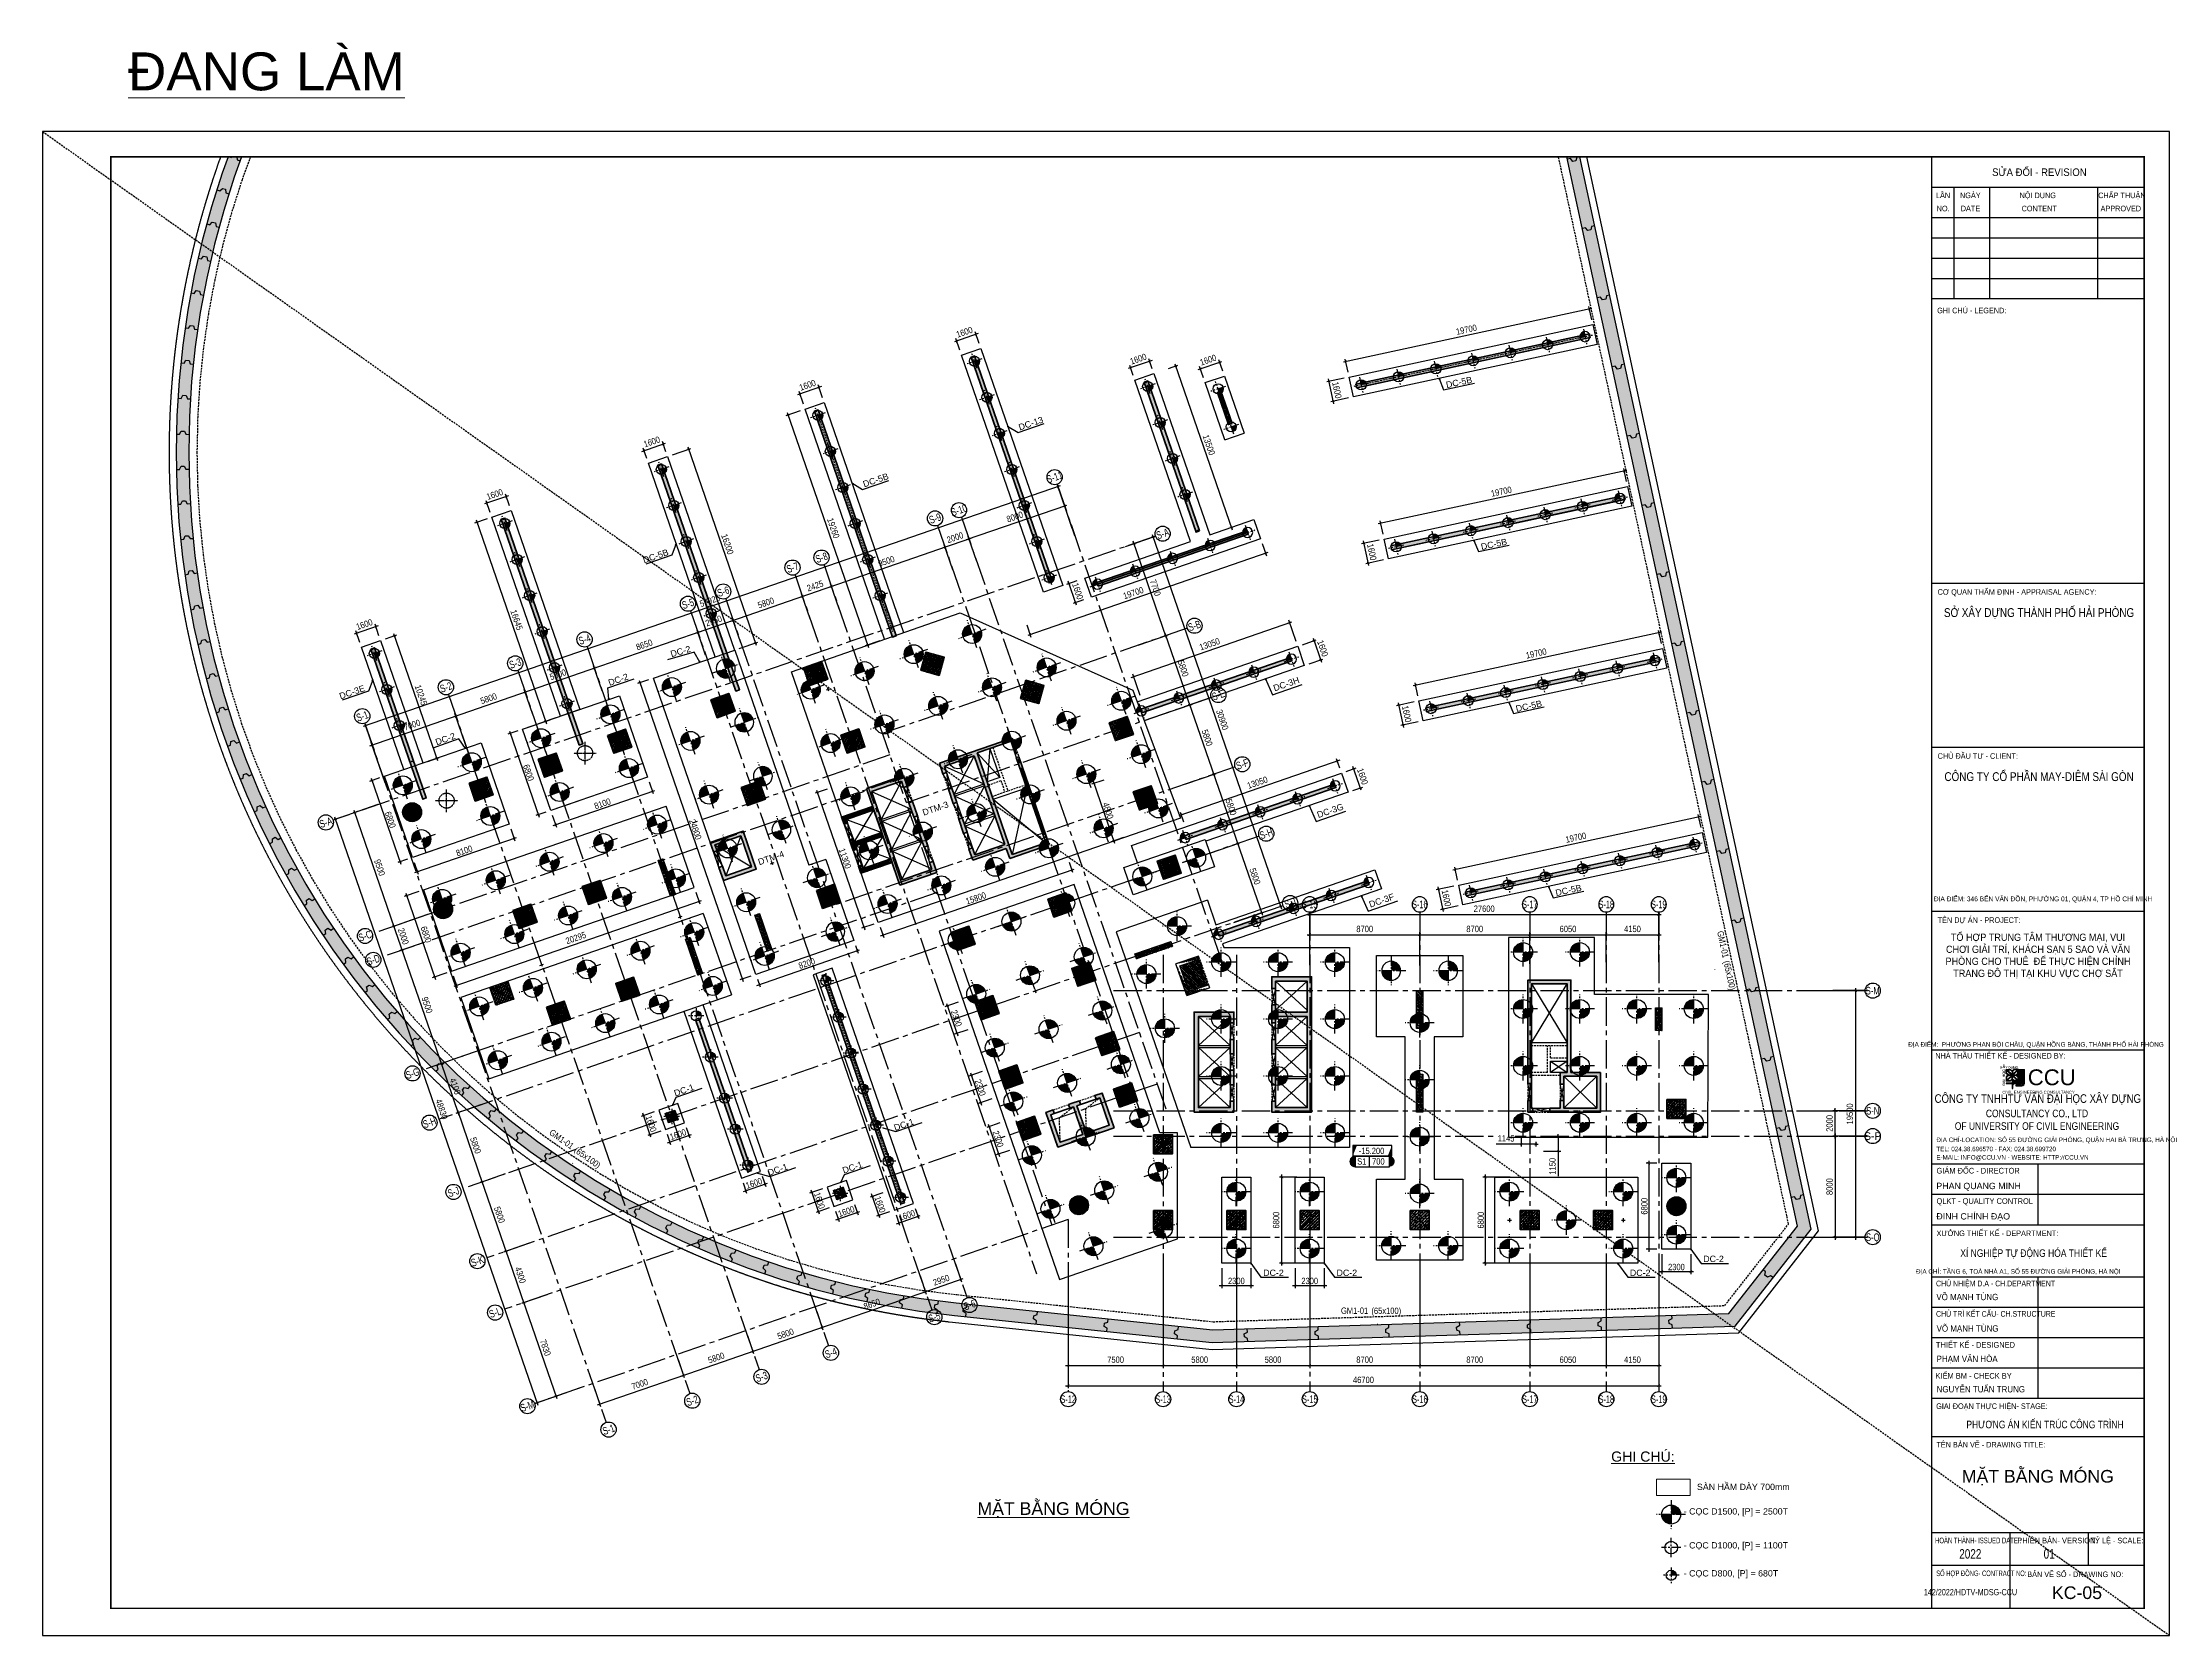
# Model space of a CAD drawing. Header units: millimetres. Extents: x -80883 to 1373228, y -532110 to 182357.
# Drawn here: x 645572 to 813772, y -366824 to -240840 of the extents above; entities that cross this region are included whole.
import ezdxf
from ezdxf.enums import TextEntityAlignment as Align
from ezdxf.xclip import XClip

# ---------------------------------------------------------------- set-up
doc = ezdxf.new("R2010")
doc.units = ezdxf.units.MM
doc.header["$LTSCALE"] = 100
doc.header["$XCLIPFRAME"] = 0
doc.header["$PDMODE"] = 32
doc.header["$PDSIZE"] = 2.5
for name, pattern in [('CENTER2', [1.125, 0.75, -0.125, 0.125, -0.125]), ('DASHED', [4.5, 3, -1.5]), ('HIDDEN', [0.375, 0.25, -0.125]), ('Xref_ST_MBDV Cot vach 30.7.2022$0$DASHDOT', [1, 0.5, -0.25, 0, -0.25])]:
    doc.linetypes.add(name, pattern=pattern)
for name, color, linetype in [('ccu11-Dim', 8, 'Continuous'), ('ccu11-Khuat', 9, 'DASHED'), ('ccu11-Manh', 8, 'Continuous'), ('ccu11-Thay', 7, 'Continuous'), ('ccu12-Chidan', 9, 'Continuous'), ('ccu12-Hatch', 250, 'Continuous'), ('ccu12-Manh', 8, 'Continuous'), ('ccu12-Pile', 4, 'Continuous'), ('ccu12-Text', 31, 'Continuous'), ('ccu12-Thay', 7, 'Continuous'), ('ccu12-Truc', 13, 'CENTER2'), ('KC-Betong', 6, 'Continuous'), ('KC2-CONCRETE', 7, 'Continuous'), ('KC2-DIM', 251, 'Continuous'), ('KCS_CENTER_POINT', 7, 'Continuous'), ('KCS_PILE', 8, 'HIDDEN'), ('KT-Dim', 8, 'Continuous'), ('KT-Hatch', 251, 'Continuous'), ('xref.asix of  podium$0$xref.asix of  podium$0$KT-Hatch', 251, 'Continuous'), ('xref.asix of  podium$0$xref.asix of  podium$0$Xref_ST_MBDV Cot vach 30.7.2022$0$KT-Net cot vach', 6, 'Continuous'), ('Xref.Asix of Basement B2$0$AUDIT_I_220805193045-5', 6, 'Continuous'), ('Xref.Asix of Basement B2$0$Xref.Asix of Basement$0$KT-Net cot vach', 6, 'Continuous'), ('Xref_ST_MBDV Cot vach 30.7.2022$0$KT-Net cot vach', 6, 'Continuous'), ('Xref_ST_MBDV Cot vach 30.7.2022$0$Xref_ST_MBDV Cot vach 30.7.2022|Xref_ST_MBDV Cot vach 30.7.2022|Xref_ST_MBDV Cot vach 30.7.2022|Xref_ST_MBDV Cot vach 30.7.2022|A-CORE-OTLN', 2, 'Continuous'), ('Xref_ST_MBDV Cot vach 30.7.2022$0$Xref_ST_MBDV Cot vach 30.7.2022|Xref_ST_MBDV Cot vach 30.7.2022|Xref_ST_MBDV Cot vach 30.7.2022|Xref_ST_MBDV Cot vach 30.7.2022|A-WALL-PATT', 251, 'Continuous'), ('Xref_ST_MBDV Cot vach 30.7.2022$0$Xref_ST_MBDV Cot vach 30.7.2022|Xref_ST_MBDV Cot vach 30.7.2022|Xref_ST_MBDV Cot vach 30.7.2022|Xref_ST_MBDV Cot vach 30.7.2022|ccu12-Thay', 7, 'Continuous'), ('Xref_ST_MBDV Cot vach 30.7.2022$0$Xref_ST_MBDV Cot vach 30.7.2022|Xref_ST_MBDV Cot vach 30.7.2022|Xref_ST_MBDV Cot vach 30.7.2022|Xref_ST_MBDV Cot vach 30.7.2022|Site_plot line', 1, 'Xref_ST_MBDV Cot vach 30.7.2022$0$DASHDOT'), ('Xref_ST_MBDV Cot vach 30.7.2022|Xref_ST_MBDV Cot vach 30.7.2022|Xref_ST_MBDV Cot vach 30.7.2022|Xref_ST_MBDV Cot vach 30.7.2022|A-GRID-SYM', 50, 'Continuous'), ('Xref_ST_MBDV Cot vach 30.7.2022|Xref_ST_MBDV Cot vach 30.7.2022|Xref_ST_MBDV Cot vach 30.7.2022|Xref_ST_MBDV Cot vach 30.7.2022|KC-Betong', 6, 'Continuous')]:
    doc.layers.add(name, color=color, linetype=linetype)
for name, color, linetype, lineweight in [('ccu12-Tencaukien', 9, 'Continuous', 15), ('KC-Tencaukien', 9, 'Continuous', 15), ('khung', 7, 'Continuous', 60), ('KT-Chu viet', 255, 'Continuous', 20), ('KT-Net cot', 2, 'Continuous', 50), ('KT-Net cot vach', 6, 'Continuous', 50), ('KT-Net thay', 7, 'Continuous', 15), ('KT-Vat lieu', 250, 'Continuous', 9), ('ST_MBDV Cot vach 220805$0$Xref_ST_MBDV Cot vach 30.7.2022$0$KT-Net cot vach', 6, 'Continuous', 50), ('TEXT', 7, 'Continuous', 5), ('xref.asix of  podium$0$xref.asix of  podium$0$ST_MBDV Cot vach 220805$0$KT-Net cot vach', 6, 'Continuous', 50), ('Xref_ST_MBDV Cot vach 30.7.2022|Xref_ST_MBDV Cot vach 30.7.2022|Xref_ST_MBDV Cot vach 30.7.2022|Xref_ST_MBDV Cot vach 30.7.2022|ccu12-Tencaukien', 9, 'Continuous', 15)]:
    doc.layers.add(name, color=color, linetype=linetype, lineweight=lineweight)
doc.styles.add('51KHUNG TEN$0$khung ten A1$1$Standard', font='', dxfattribs={"width": 0.9})
doc.styles.add('Arial', font='arial.ttf', dxfattribs={"width": 0.7})
doc.styles.add('Arial Narrow', font='ARIALN.TTF')
doc.styles.add('HBA-Text', font='GOTHIC.TTF')
doc.styles.add('Khung ten KT A2$0$Khung A2$0$Khung A2$0$khung ten A1$1$Standard', font='')
doc.styles.add('SD-T2-B', font='arialbd.ttf')
doc.styles.get('51KHUNG TEN$0$khung ten A1$1$Standard').set_extended_font_data('.VnArialH')
doc.styles.get('Khung ten KT A2$0$Khung A2$0$Khung A2$0$khung ten A1$1$Standard').set_extended_font_data('.VnArialH')
doc.dimstyles.new('ccu11-100x2', dxfattribs={"dimscale": 100, "dimtxt": 2.5, "dimasz": 1, "dimexe": 1, "dimexo": 2, "dimgap": 1, "dimtad": 1, "dimdec": 0, "dimlfac": 0.5, "dimrnd": 5, "dimdsep": 46, "dimtxsty": 'Arial', "dimblk": 'ARCHTICK', "dimcen": -1, "dimdle": 1, "dimclrd": 256, "dimclre": 256, "dimclrt": 31, "dimadec": 0, "dimazin": 2, "dimtfac": 0.1, "dimtdec": 0, "dimtmove": 0, "dimatfit": 1, "dimldrblk": 'ARCHTICK', "dimfxl": 1, "dimtvp": 0.833333, "dimtolj": 1, "dimtzin": 12, "dimarcsym": 0})
doc.dimstyles.new('ccu12-200', dxfattribs={"dimscale": 200, "dimtxt": 2.5, "dimasz": 1, "dimexe": 1, "dimexo": 2, "dimgap": 1, "dimtad": 1, "dimdec": 0, "dimrnd": 5, "dimdsep": 46, "dimtxsty": 'Arial Narrow', "dimblk": 'ARCHTICK', "dimcen": -1, "dimdle": 1, "dimclrd": 256, "dimclre": 256, "dimclrt": 3, "dimadec": 0, "dimazin": 2, "dimtfac": 0.1, "dimtdec": 0, "dimtmove": 0, "dimatfit": 1, "dimldrblk": 'ARCHTICK', "dimfxl": 1, "dimtvp": 0.833333, "dimtolj": 1, "dimtzin": 12, "dimarcsym": 0})
doc.dimstyles.new('CCU_1-300', dxfattribs={"dimscale": 200, "dimtxt": 2.5, "dimasz": 1, "dimexe": 1, "dimexo": 2, "dimgap": 0.5, "dimtad": 1, "dimdec": 0, "dimrnd": 5, "dimdsep": 46, "dimtxsty": 'Arial Narrow', "dimblk": 'ARCHTICK', "dimcen": -1, "dimdle": 1, "dimclrd": 256, "dimclre": 256, "dimclrt": 3, "dimadec": 0, "dimazin": 2, "dimtfac": 0.1, "dimtdec": 0, "dimtix": 1, "dimtmove": 2, "dimatfit": 1, "dimfxl": 1, "dimtvp": 0.833333, "dimtolj": 1, "dimtzin": 12, "dimarcsym": 0})
pattern_1 = [(50, (-550, 3050), (286.904, -25.101), [30, -330]), (355, (-550, 3050), (-55.5, 300.877), [24, -264]), (100.451, (-526.1, 3047.9), (231.404, 275.776), [25.496, -280.457]), (46.184, (-550, 3130), (426.896, -66.208), [45, -495]), (96.636, (-514.43, 3124.5), (373.865, 389.647), [38.244, -420.685]), (351.184, (-550, 3130), (373.865, 389.65), [36, -396]), (21, (-510, 3110), (238.763, -161.048), [30, -330]), (326, (-510, 3110), (97.326, 290.06), [24, -264]), (71.451, (-490.1, 3096.58), (336.09, 129.012), [25.496, -280.457]), (37.5, (-550, 3050), (4.864, 133.1575), [0, -260.8, 0, -268, 0, -265]), (7.5, (-550, 3050), (105.228, 157.7647), [0, -152.8, 0, -254.8, 0, -101]), (327.5, (-639.2, 3050), (213.529, -9.022), [0, -100, 0, -312, 0, -414]), (317.5, (-679.2, 3050), (233.274, 40.042), [0, -130, 0, -207.2, 0, -294]), (45, (-550, 3050), (-120.208, 120.208), []), (45, (-550, 3099), (-120.208, 120.208), [])]
pattern_2 = [(50, (550, -550), (286.904, -25.1), [30, -330]), (355, (550, -550), (-55.5, 300.877), [24, -264]), (100.451, (573.9, -552.1), (231.404, 275.776), [25.496, -280.457]), (46.184, (550, -470), (426.9, -66.21), [45, -495]), (96.636, (585.57, -475.5), (373.87, 389.65), [38.24, -420.69]), (351.184, (550, -470), (373.86, 389.65), [36, -396]), (21, (590, -490), (238.763, -161.048), [30, -330]), (326, (590, -490), (97.326, 290.06), [24, -264]), (71.451, (609.9, -503.42), (336.09, 129.01), [25.496, -280.457]), (37.5, (550, -550), (4.864, 133.1575), [0, -260.8, 0, -268, 0, -265]), (7.5, (550, -550), (105.228, 157.765), [0, -152.8, 0, -254.8, 0, -101]), (327.5, (460.8, -550), (213.529, -9.022), [0, -100, 0, -312, 0, -414]), (317.5, (420.8, -550), (233.274, 40.042), [0, -130, 0, -207.2, 0, -294]), (45, (550, -550), (-120.208, 120.208), []), (45, (550, -501), (-120.208, 120.208), [])]
pattern_3 = [(50, (108165.77, -54076.06), (286.90407, -25.10085), [30, -330]), (355, (108165.77, -54076.06), (-55.50053, 300.87685), [24, -264]), (100.4514, (108189.68, -54078.15), (231.40375, 275.7758), [25.4961, -280.45684]), (46.1842, (108165.77, -53996.06), (426.8964, -66.2076), [45, -495]), (96.6356, (108201.34, -54001.57), (373.8651, 389.6471), [38.2441, -420.6852]), (351.1842, (108165.77, -53996.06), (373.8648, 389.6474), [36, -396]), (21, (108205.77, -54016.06), (238.76282, -161.04756), [30, -330]), (326, (108205.77, -54016.06), (97.32613, 290.06), [24, -264]), (71.4514, (108225.66, -54029.48), (336.08905, 129.0122), [25.4961, -280.45684]), (37.5, (108165.77, -54076.06), (4.86394, 133.15754), [0, -260.8, 0, -268, 0, -265]), (7.5, (108165.77, -54076.06), (105.22781, 157.76468), [0, -152.8, 0, -254.8, 0, -101]), (327.5, (108076.57, -54076.06), (213.528974, -9.02195), [0, -100, 0, -312, 0, -414]), (317.5, (108036.57, -54076.06), (233.27447, 40.042), [0, -130, 0, -207.2, 0, -294]), (45, (108165.77, -54076.06), (-106.06602, 106.06602), []), (45, (108236.48, -54076.06), (-106.06602, 106.06602), [])]

msp = doc.modelspace()

# ---------------------------------------------------------------- texts
at = {"layer": 'ccu11-Dim', "color": 31, "style": 'Arial'}
for s, p in [('MẶT BẰNG MÓNG', (803361.9, -354234.7)), ('KC-05', (806459.9, -363442.3))]:
    msp.add_text(s, height=1000, dxfattribs=at).set_placement(p, align=Align.MIDDLE_CENTER)
at = {"layer": 'ccu12-Tencaukien', "color": 31, "style": 'Arial'}
for s, rotation, p in [('DC-5B', 12.164257, (756619.1, -268174.1)), ('DC-13', 19.047138, (722857.7, -271528.4)), ('DC-5B', 19.047138, (710551.5, -276025.5)), ('DC-5B', 12.164257, (759379.5, -280980)), ('DC-5B', 19.047138, (693146.8, -282034.4)), ('DC-2', 15.762157, (695310.6, -289453.3)), ('DC-2', 19.047138, (690413.9, -291724.6)), ('DC-3E', 19.047558, (669144.1, -292793.2)), ('DC-3H', 19.047138, (743003.5, -292160.9)), ('DC-5B', 12.164257, (762136.4, -293783)), ('DC-2', 19.697534, (676747.7, -296429)), ('DTM-3', 19.047138, (715255.6, -301995.4)), ('DC-3G', 19.047138, (746462.8, -302180.5)), ('DTM-4', 19.047138, (702255.6, -305909.6)), ('DC-5B', 12.164257, (765276, -308348.5)), ('DC-3F', 19.047138, (750573.2, -309265.9)), ('DC-1', 19.047138, (695611.7, -324200.1)), ('DC-1', 19.047138, (712999.7, -326924.5)), ('DC-1', 19.047138, (703013.8, -330481.6)), ('DC-1', 19.047138, (708932.9, -330304.7))]:
    msp.add_text(s, height=500, rotation=rotation, dxfattribs=at).set_placement(p)
for s, p in [('DC-2', (747901.8, -338389)), ('DC-2', (771101.8, -338389)), ('DC-2', (776901.8, -337289)), ('SÀN HẦM DÀY 700mm', (776404, -355324.5)), ('- CỌC D1500, [P] = 2500T', (775359.2, -357259.3)), ('- CỌC D1000, [P] = 1100T', (775359.2, -359944.7)), ('- CỌC D800, [P] = 680T', (775359.2, -362159.7))]:
    msp.add_text(s, height=500, dxfattribs=at).set_placement(p)
msp.add_text('%%uGHI CHÚ:', height=800, dxfattribs=at).set_placement((772135.1, -353075), align=Align.CENTER)
at = {"layer": 'Xref_ST_MBDV Cot vach 30.7.2022|Xref_ST_MBDV Cot vach 30.7.2022|Xref_ST_MBDV Cot vach 30.7.2022|Xref_ST_MBDV Cot vach 30.7.2022|ccu12-Tencaukien', "color": 31, "style": 'Arial'}
for s, height, p in [('%%UĐANG LÀM', 3000, (663278.9, -244621.5)), ('%%UMẶT BẰNG MÓNG', 1000, (725519.3, -357287.4))]:
    msp.add_text(s, height=height, dxfattribs=at).set_placement(p, align=Align.CENTER)

# ---------------------------------------------------------------- blocks, each defined once
blk = doc.blocks.new('A$C067E0FED')
at = {"ltscale": 500, "true_color": 0x0e489d}
h = blk.add_hatch(color=154, dxfattribs=at)
h.dxf.hatch_style = 1
h.paths.add_polyline_path([(933, 986), (707, 985), (538, 985), (471, 921), (405, 985), (235, 985), (235, 835), (311, 766), (235, 697), (235, 547), (405, 547), (471, 611), (471, 459), (235, 459), (235, 444), (471, 444), (471, 256), (491, 256), (491, 371, -0.414197), (571, 451), (886, 452, -0.350385), (804, 386), (605, 386), (605, 363), (833, 363, 0.414214), (933, 463)])
h.paths.add_polyline_path([(687, 688), (687, 579), (497, 756), (613, 756)], flags=16)
h.paths.add_polyline_path([(613, 776), (497, 776), (687, 953), (687, 844)], flags=16)
h.paths.add_polyline_path([(671, 567), (546, 567), (481, 629), (481, 743)], flags=16)
h.paths.add_polyline_path([(481, 789), (481, 903), (546, 965), (671, 965)], flags=16)
h.paths.add_polyline_path([(461, 629), (397, 567), (271, 567), (461, 743)], flags=16)
h.paths.add_polyline_path([(461, 789), (271, 965), (397, 965), (461, 903)], flags=16)
h.paths.add_polyline_path([(446, 756), (255, 579), (255, 688), (329, 756)], flags=16)
h.paths.add_polyline_path([(446, 776), (329, 776), (255, 844), (255, 953)], flags=16)
at = {"color": 154, "ltscale": 500, "true_color": 0x0e489d}
blk.add_line((707, 985), (933, 986), dxfattribs=at)
for points in [[(235, 835), (235, 985), (405, 985), (471, 921)], [(311, 766), (235, 835)], [(329, 776), (255, 844), (255, 953), (446, 776)], [(461, 903), (461, 789), (271, 965), (397, 965), (461, 903)], [(707, 985), (538, 985), (471, 921)], [(481, 903), (481, 789), (671, 965), (546, 965), (481, 903)], [(613, 776), (687, 844), (687, 953), (497, 776)], [(311, 766), (235, 697)], [(235, 697), (235, 547)], [(235, 697), (235, 547), (405, 547), (471, 611)], [(471, 459), (235, 459), (235, 444), (471, 444)], [(329, 756), (255, 688), (255, 579), (446, 756)], [(461, 629), (461, 743), (271, 567), (397, 567), (461, 629)], [(329, 776), (446, 776)], [(446, 756), (329, 756)], [(471, 611), (471, 459)], [(471, 444), (471, 256)], [(481, 629), (481, 743), (671, 567), (546, 567), (481, 629)], [(497, 776), (613, 776)], [(613, 756), (687, 688), (687, 579), (497, 756)], [(613, 756), (497, 756)]]:
    blk.add_lwpolyline(points, dxfattribs=at)
for points in [[(804, 386), (605, 386), (605, 363), (833, 363, 0.414214), (933, 463), (933, 986)], [(471, 256), (491, 256), (491, 371, -0.414214), (571, 451), (886, 452)]]:
    blk.add_lwpolyline(points, format="xyb", dxfattribs=at)
blk.add_arc((804, 470), 84.2, 270.14318, 347.38186, dxfattribs=at)
at = {"color": 154, "ltscale": 500, "true_color": 0x0e489d, "attachment_point": 1, "style": 'Khung ten KT A2$0$Khung A2$0$Khung A2$0$khung ten A1$1$Standard'}
for s, width, insert, char_height in [('{\\fArial|b1|i0|c0|p34;X}', 3266, (2, 1101), 85), ('{\\fArial|b1|i0|c0|p34;Â  }', 3266, (96, 1148), 105), ('{\\fArial|b1|i0|c0|p34;Y DỰNG}', 3266, (211, 1101), 85), ('CCU', 237, (1060, 986), 602.6), ('CIVIL ENGINEERING CONSULTANCY', 3266, (93, 170), 112)]:
    blk.add_mtext_dynamic_manual_height_columns(s, width=width, gutter_width=17.5, heights=[0], dxfattribs=dict(at, insert=insert, char_height=char_height))
at = {"color": 154, "ltscale": 500, "true_color": 0x0e489d, "insert": (98, 363), "char_height": 100, "attachment_point": 1, "rotation": 90, "style": 'Khung ten KT A2$0$Khung A2$0$Khung A2$0$khung ten A1$1$Standard'}
blk.add_mtext_dynamic_manual_height_columns('{\\fArial|b1|i0|c0|p34;ĐẠI  HỌC }', width=3266, gutter_width=17.5, heights=[0], dxfattribs=at)
blk = doc.blocks.new('Khung ten_A1', base_point=(-3406704, 253379))
for p, q in [((74690, 58471), (74690, 1072)), ((74690, 58471), (74690, 1072)), ((74690, 57269), (83100, 57269)), ((74690, 57269), (83100, 57269)), ((75591, 52864), (75591, 57269)), ((75591, 52864), (75591, 57269)), ((76993, 52864), (76993, 57269)), ((76993, 52864), (76993, 57269)), ((81264, 52864), (81264, 57269)), ((74690, 56068), (83100, 56068)), ((74690, 56068), (83100, 56068)), ((74690, 55267), (83100, 55267)), ((74690, 55267), (83100, 55267)), ((74690, 54466), (83100, 54466)), ((74690, 54466), (83100, 54466)), ((74690, 53665), (83100, 53665)), ((74690, 53665), (83100, 53665)), ((74690, 52864), (83100, 52864)), ((74690, 52864), (83100, 52864)), ((74690, 41617), (83100, 41617)), ((74690, 35130), (83100, 35130)), ((74690, 28643), (83100, 28643)), ((74690, 23153), (83100, 23153)), ((74690, 18647), (83100, 18647)), ((78895, 18647), (78895, 16244)), ((74690, 17446), (83100, 17446)), ((74690, 17446), (83100, 17446)), ((74690, 16244), (83100, 16244)), ((74690, 16244), (83100, 16244)), ((74690, 16244), (83100, 16244)), ((74690, 16244), (83100, 16244)), ((74690, 16244), (83100, 16244)), ((74690, 16244), (83100, 16244)), ((74690, 14188), (83100, 14188)), ((74690, 14188), (83100, 14188)), ((78895, 14188), (78895, 9382)), ((74690, 12986), (83100, 12986)), ((74690, 11785), (83100, 11785)), ((74690, 11785), (83100, 11785)), ((74690, 11785), (83100, 11785)), ((74690, 11785), (83100, 11785)), ((74690, 10583), (83100, 10583)), ((74690, 10583), (83100, 10583)), ((74690, 9382), (83100, 9382)), ((74690, 9382), (83100, 9382)), ((74690, 7866), (83100, 7866)), ((74690, 7866), (83100, 7866)), ((74690, 7866), (83100, 7866)), ((74690, 4075), (83100, 4075)), ((74690, 4075), (83100, 4075)), ((77788, 4075), (77788, 1072)), ((80892, 4075), (80892, 2774)), ((74690, 2774), (83100, 2774)), ((74690, 2774), (83100, 2774))]:
    blk.add_line(p, q)
at = {"layer": 'Defpoints', "color": 1}
blk.add_lwpolyline([(84100, 0), (84100, 59471), (0, 59471), (0, 0)], close=True, dxfattribs=at)
at = {"layer": 'KT-Net thay', "const_width": 60}
blk.add_lwpolyline([(2700, 1071), (83100, 1071), (83100, 58471), (2700, 58471)], close=True, dxfattribs=at)
at = {"color": 1, "xscale": 1.038034279163195, "yscale": 1.038034279163195, "zscale": 1.038034279163195}
blk.add_blockref('A$C067E0FED', (77398, 21362), dxfattribs=at)
at = {"color": 2, "style": '51KHUNG TEN$0$khung ten A1$1$Standard'}
for s, height, width, p in [('c¬ quan thÈm ®Þnh - appraisal agency:', 220.26, 0.9, (74934, 41154)), ('chñ ®Çu t\xad - client:', 220.26, 0.9, (74934, 34667)), ('Tªn dù ¸n - project:', 220.26, 0.9, (74934, 28180)), ('nhµ thÇu thiÕt kÕ - designed by:', 220.26, 0.9, (74839, 22815)), ('®Þa chØ-LOCATION: sè 55 ®\xadêng gi¶i phãng, quËn hai bµ tr\xadng, hµ néi', 180, 0.8, (74883, 19509)), ('TEL: 024.38.696570 - FAX: 024.38.699720', 180, 0.9, (74883, 19148)), ('gi¸m ®èc - director ', 225.27, 0.75, (74889, 18266)), ('E-MAIL: INFO@CCU.VN - WEBSITE: HTTP://CCU.VN', 180, 0.9, (74883, 18815)), ('QLKT - quality control', 225.27, 0.75, (74889, 17065)), ('x¦ëng thiÕt kÕ - department:', 220.26, 0.9, (74889, 15793)), ('Chñ nhiÖm d.a - ch.department', 225.27, 0.7, (74870, 13806)), ('Chñ tr× KÕT CÊU- ch.STRUCTURE', 225.27, 0.7, (74870, 12605)), ('ThiÕt kÕ - designed', 225.27, 0.75, (74865, 11378)), ('KiÓm BM - check by', 225.27, 0.75, (74850, 10155)), ('giai ®o¹n thùc hiÖn- stage:', 220.26, 0.9, (74875, 8957)), ('tªn b¶n vÏ - drawing title:', 220.26, 0.9, (74884, 7434)), ('Hoµn thµnh- issued date : ', 225.27, 0.6, (74832, 3644)), ('phiªn b¶n- version:', 220.26, 0.8, (78082, 3644)), ('01', 375.4, 0.75, (79124, 3038)), ('tû lÖ - scale:', 220.26, 0.9, (80983, 3644)), ('sè hîp ®ång- CONTRACT NO:', 220.26, 0.6, (74878, 2347)), ('B¶n vÏ sè - drawing no:', 220.26, 0.9, (78478, 2308))]:
    blk.add_text(s, height=height, dxfattribs=dict(at, width=width)).set_placement(p)
at = {"style": '51KHUNG TEN$0$khung ten A1$1$Standard'}
for s, p in [('phan quang minh', (74883, 17650)), ('§INH CHÝNH §¹O', (74883, 16449))]:
    blk.add_text(s, height=250.3, dxfattribs=at).set_placement(p)
at = {"color": 2, "style": '51KHUNG TEN$0$khung ten A1$1$Standard', "width": 0.8}
blk.add_text('xÝ nghiÖp tù ®éng hãa thiÕt kÕ', height=300, dxfattribs=at).set_placement((78730, 15119), align=Align.MIDDLE_CENTER)
at = {"color": 2, "style": '51KHUNG TEN$0$khung ten A1$1$Standard'}
for s, height, width, p in [('®Þa chØ: tÇng 6, toµ nhµ a1, sè 55 ®\xadêng gi¶i phãng, hµ néi', 180.21, 0.8, (78122, 14305)), ('2022', 375.4, 0.75, (76226, 3038)), ('142/2022/hdtv-mdsg-ccu', 250, 0.65, (76233, 1589))]:
    blk.add_text(s, height=height, dxfattribs=dict(at, width=width)).set_placement(p, align=Align.CENTER)
at = {"style": '51KHUNG TEN$0$khung ten A1$1$Standard'}
for s, height, width, p in [('vâ m¹nh tïng', 250.3, 0.9, (74883, 13259)), ('vâ m¹nh tïng', 250.3, 0.9, (74893, 12014)), ('nguyÔn TUÊN TRUNG', 250.3, 0.9, (74893, 9611)), ('PH¦¥NG ¸N KIÕN TRóC C¤NG TR×NH', 300, 0.8, (76071, 8192))]:
    blk.add_text(s, height=height, dxfattribs=dict(at, width=width)).set_placement(p)
at = {"color": 1, "style": '51KHUNG TEN$0$khung ten A1$1$Standard', "width": 0.9}
blk.add_text('PH¹M V¡N HßA', height=250.3, dxfattribs=at).set_placement((74893, 10812))
at = {"insert": (74784, 29223), "char_height": 190, "width": 8315.79, "attachment_point": 1, "style": '51KHUNG TEN$0$khung ten A1$1$Standard'}
blk.add_mtext('§ÞA ®iÓm: 346 BÕN V¢N §åN, PH¦êNG 01, QUËN 4, TP Hå CHÝ MINH', dxfattribs=at)
at = {"color": 2, "insert": (78895, 21402), "char_height": 340, "width": 8410, "attachment_point": 2, "style": '51KHUNG TEN$0$khung ten A1$1$Standard'}
blk.add_mtext('{\\W0.8;c«ng ty Tnhht\xad vÊn ®¹i häc x©y dùng\\W1; }', dxfattribs=at)
at = {"color": 4, "insert": (78862, 20794), "char_height": 300, "width": 10208.61, "attachment_point": 2, "style": '51KHUNG TEN$0$khung ten A1$1$Standard'}
blk.add_mtext('{\\W0.8;CONSULTANCY CO., LTD \\POF UNIVERSITY OF CIVIL ENGINEERING}', dxfattribs=at)
at = {"layer": 'khung', "style": 'Arial', "width": 0.8}
blk.add_text('ĐỊA ĐIỂM:  PHƯỜNG PHAN BỘI CHÂU, QUẬN HỒNG BÀNG, THÀNH PHỐ HẢI PHÒNG', height=180, dxfattribs=at).set_placement((78822, 23282), align=Align.CENTER)
at = {"layer": 'KT-Chu viet', "color": 2, "style": '51KHUNG TEN$0$khung ten A1$1$Standard', "width": 0.9}
for s, height, p in [('söa ®æi - revision', 300, (77088, 57714)), ('LÇn', 220.3, (74868, 56838)), ('ngµy', 220.3, (75818, 56838)), ('Néi dung', 220.3, (78171, 56838)), ('chÊp thuËn', 220.3, (81283, 56838)), ('Ghi chó - legend:', 220.26, (74914, 52285))]:
    blk.add_text(s, height=height, dxfattribs=at).set_placement(p)
at = {"layer": 'KT-Chu viet', "color": 4, "style": '51KHUNG TEN$0$khung ten A1$1$Standard', "width": 0.9}
for s, p in [('no.', (74896, 56317)), ('date', (75847, 56321)), (' content', (78173, 56317)), ('approved', (81377, 56317))]:
    blk.add_text(s, height=220.3, dxfattribs=at).set_placement(p)
at = {"layer": 'KT-Chu viet', "style": '51KHUNG TEN$0$khung ten A1$1$Standard', "width": 0.8}
for s, p in [('së x©y dùng thµnh phè h¶i phßng', (78944, 40274)), ('C¤NG TY cæ phÇn may-diªm sµI gßn', (78944, 33787))]:
    blk.add_text(s, height=350.42, dxfattribs=at).set_placement(p, align=Align.CENTER)
at = {"layer": 'TEXT', "color": 7, "insert": (78903, 26866), "char_height": 285, "attachment_point": 5, "style": 'SD-T2-B'}
blk.add_mtext_dynamic_manual_height_columns('{\\fArial|b0|i0|c0|p34;\\W0.9;TỔ HỢP TRUNG TÂM THƯƠNG MẠI, VUI CHƠI GIẢI TRÍ, KHÁCH SẠN 5 SAO VÀ VĂN PHÒNG CHO THUÊ  ĐỂ THỰC HIỆN CHỈNH TRANG ĐÔ THỊ TẠI KHU VỰC CHỢ SẮT}', width=7866.82, gutter_width=100, heights=[0], dxfattribs=at)
blk = doc.blocks.new('Xref_ST_MBDV Cot vach 30.7.2022$0$Tuong Vay01-flat-1')
at = {"layer": 'Xref_ST_MBDV Cot vach 30.7.2022$0$Xref_ST_MBDV Cot vach 30.7.2022|Xref_ST_MBDV Cot vach 30.7.2022|Xref_ST_MBDV Cot vach 30.7.2022|Xref_ST_MBDV Cot vach 30.7.2022|A-WALL-PATT'}
h = blk.add_hatch(dxfattribs=at)
h.set_pattern_fill('ACET-2D-VATLIEU04', color=256, scale=50, pattern_type=2)
h.set_pattern_definition([(50, (-11139561.84, -1407213.45), (-225.902474, 189.5546825), [37.5, -412.5]), (355, (-11139561.84, -1407213.45), (32.127212, 367.215716), [30, -330]), (100.4514, (-11139531.95, -1407216.06), (-341.231527, -62.944187), [31.870095, -350.571056]), (46.1842, (-11139561.84, -1407113.45), (-319.180497, 306.252097), [56.25, -618.75]), (96.6356, (-11139517.37, -1407120.34), (-516.995922, -60.144022), [47.805144, -525.8565]), (351.1842, (-11139561.84, -1407113.45), (84.740774, 546.39543), [45, -495]), (21, (-11139511.84, -1407138.45), (-105.680822, 275.3079534), [37.5, -412.5]), (326, (-11139511.84, -1407138.45), (206.128805, 305.59852), [30, -330]), (71.4514, (-11139486.97, -1407155.22), (-328.963765, 110.380101), [31.870095, -350.571056]), (37.5, (-11139561.84, -1407213.45), (-78.1345294, 101.8269012), [0, -326, 0, -335, 0, -331.25]), (7.5, (-11139561.84, -1407213.45), (-23.2793464, 176.824191), [0, -191, 0, -318.5, 0, -126.25]), (327.5, (-11139673.34, -1407213.45), (71.9444175, 112.9301145), [0, -125, 0, -390, 0, -517.5000003]), (317.5, (-11139723.34, -1407213.45), (158.0205496, 172.449169), [0, -162.5, 0, -259, 0, -367.5]), (45, (-11139561.84, -1407213.45), (-150.260191, 150.260191), []), (45, (-11139561.84, -1407152.2), (-150.260191, 150.260191), [])])
h.paths.add_polyline_path([(-82665, -118500), (-81837, -121132), (-80903, -123728), (-79863, -126284), (-78720, -128795), (-77475, -131258), (-76131, -133667), (-74689, -136020), (-73153, -138312), (-71525, -140539), (-69807, -142699), (-68002, -144786), (-66114, -146798), (-64145, -148731), (-62100, -150582), (-59980, -152349), (-57790, -154027), (-55533, -155614), (-53213, -157109), (-50835, -158507), (-48401, -159807), (-45916, -161007), (-43385, -162104), (-40811, -163097), (-38198, -163985), (-35551, -164765), (-32875, -165436), (-30174, -165998), (-27451, -166448), (-24702, -166789), (-4397, -168938), (36420, -167648), (41836, -160719), (12445, -24368), (8473, -9249), (-4719, -5521), (-10557, -9947), (-34021, -27848), (-39777, -32009), (-41249, -35294), (-45787, -38574), (-49368, -38942), (-57644, -44924), (-59845, -46601), (-61969, -48362), (-64020, -50208), (-65993, -52137), (-67887, -54144), (-69696, -56226), (-71420, -58381), (-73054, -60604), (-74596, -62892), (-76043, -65242), (-77394, -67648), (-78645, -70107), (-79794, -72615), (-80841, -75168), (-81782, -77762), (-82617, -80392), (-83343, -83054), (-83961, -85743), (-84468, -88455), (-84865, -91186), (-85149, -93930), (-85321, -96684), (-85381, -99530), (-85329, -102201), (-85163, -104955), (-84886, -107701), (-84496, -110432), (-83996, -113146), (-83385, -115836)], flags=16)
h.paths.add_polyline_path([(-83625, -118781), (-82785, -121452), (-81837, -124086), (-80781, -126680), (-79621, -129228), (-78358, -131727), (-76994, -134172), (-75531, -136560), (-73973, -138886), (-72320, -141146), (-70577, -143337), (-68746, -145455), (-66829, -147497), (-64832, -149459), (-62755, -151337), (-60604, -153130), (-58382, -154833), (-56092, -156444), (-53738, -157960), (-51324, -159379), (-48854, -160699), (-46333, -161916), (-43764, -163030), (-41151, -164038), (-38500, -164938), (-35814, -165730), (-33098, -166411), (-30357, -166981), (-27595, -167438), (-24816, -167783), (-4434, -169940), (36920, -168633), (42913, -160966), (13418, -24135), (9295, -8442), (-4926, -4424), (-11163, -9151), (-34617, -27045), (-40580, -31355), (-42052, -34640), (-46156, -37607), (-49737, -37975), (-58240, -44121), (-60467, -45819), (-62623, -47605), (-64704, -49479), (-66707, -51435), (-68628, -53472), (-70465, -55586), (-72214, -57772), (-73872, -60029), (-75437, -62350), (-76905, -64734), (-78276, -67176), (-79545, -69672), (-80712, -72217), (-81774, -74808), (-82729, -77440), (-83576, -80109), (-84314, -82810), (-84940, -85539), (-85455, -88291), (-85857, -91062), (-86146, -93847), (-86321, -96642), (-86382, -99529), (-86328, -102241), (-86160, -105036), (-85879, -107821), (-85484, -110593), (-84976, -113347), (-84356, -116078)])
at = {"layer": 'Xref_ST_MBDV Cot vach 30.7.2022$0$Xref_ST_MBDV Cot vach 30.7.2022|Xref_ST_MBDV Cot vach 30.7.2022|Xref_ST_MBDV Cot vach 30.7.2022|Xref_ST_MBDV Cot vach 30.7.2022|A-CORE-OTLN', "color": 6}
for points in [[(-83625, -118781), (-82785, -121452), (-81837, -124086), (-80781, -126680), (-79621, -129228), (-78358, -131727), (-76994, -134172), (-75531, -136560), (-73973, -138886), (-72320, -141146), (-70577, -143337), (-68746, -145455), (-66829, -147497), (-64832, -149459), (-62755, -151337), (-60604, -153130), (-58382, -154833), (-56092, -156444), (-53738, -157960), (-51324, -159379), (-48854, -160699), (-46333, -161916), (-43764, -163030), (-41151, -164038), (-38500, -164938), (-35814, -165730), (-33098, -166411), (-30357, -166981), (-27595, -167438), (-24816, -167783), (-4434, -169940), (36920, -168633), (42913, -160966), (13418, -24135), (9295, -8442), (-4926, -4424), (-11163, -9151), (-34617, -27045), (-40580, -31355), (-42052, -34640), (-46156, -37607), (-49737, -37975), (-58240, -44121), (-60467, -45819), (-62623, -47605), (-64704, -49479), (-66707, -51435), (-68628, -53472), (-70465, -55586), (-72214, -57772), (-73872, -60029), (-75437, -62350), (-76905, -64734), (-78276, -67176), (-79545, -69672), (-80712, -72217), (-81774, -74808), (-82729, -77440), (-83576, -80109), (-84314, -82810), (-84940, -85539), (-85455, -88291), (-85857, -91062), (-86146, -93847), (-86321, -96642), (-86382, -99529), (-86328, -102241), (-86160, -105036), (-85879, -107821), (-85484, -110593), (-84976, -113347), (-84356, -116078)], [(-82665, -118500), (-81837, -121132), (-80903, -123728), (-79863, -126284), (-78720, -128795), (-77475, -131258), (-76131, -133667), (-74689, -136020), (-73153, -138312), (-71525, -140539), (-69807, -142699), (-68002, -144786), (-66114, -146798), (-64145, -148731), (-62100, -150582), (-59980, -152349), (-57790, -154027), (-55533, -155614), (-53213, -157109), (-50835, -158507), (-48401, -159807), (-45916, -161007), (-43385, -162104), (-40811, -163097), (-38198, -163985), (-35551, -164765), (-32875, -165436), (-30174, -165998), (-27451, -166448), (-24702, -166789), (-4397, -168938), (36420, -167648), (41836, -160719), (12445, -24368), (8473, -9249), (-4719, -5521), (-10557, -9947), (-34021, -27848), (-39777, -32009), (-41249, -35294), (-45787, -38574), (-49368, -38942), (-57644, -44924), (-59845, -46601), (-61969, -48362), (-64020, -50208), (-65993, -52137), (-67887, -54144), (-69696, -56226), (-71420, -58381), (-73054, -60604), (-74596, -62892), (-76043, -65242), (-77394, -67648), (-78645, -70107), (-79794, -72615), (-80841, -75168), (-81782, -77762), (-82617, -80392), (-83343, -83054), (-83961, -85743), (-84468, -88455), (-84865, -91186), (-85149, -93930), (-85321, -96684), (-85381, -99530), (-85329, -102201), (-85163, -104955), (-84886, -107701), (-84496, -110432), (-83996, -113146), (-83385, -115836)]]:
    blk.add_lwpolyline(points, close=True, dxfattribs=at)
at = {"layer": 'Xref_ST_MBDV Cot vach 30.7.2022$0$Xref_ST_MBDV Cot vach 30.7.2022|Xref_ST_MBDV Cot vach 30.7.2022|Xref_ST_MBDV Cot vach 30.7.2022|Xref_ST_MBDV Cot vach 30.7.2022|ccu12-Thay', "ltscale": 10}
for points in [[(-6700, -5768), (-6548, -5967), (-6274, -5915), (-6122, -6113), (-6245, -6365), (-6093, -6563)], [(2721, -6586), (2639, -6822), (2835, -7022), (2753, -7259), (2476, -7295), (2394, -7531)], [(-11163, -9151), (-11011, -9349), (-10736, -9297), (-10585, -9496), (-10708, -9747), (-10556, -9946)], [(-14583, -11760), (-14431, -11959), (-14156, -11906), (-14005, -12105), (-14128, -12356), (-13976, -12555)], [(9860, -10595), (9619, -10658), (9561, -10932), (9319, -10996), (9135, -10785), (8893, -10849)], [(-16809, -13458), (-16657, -13657), (-16382, -13605), (-16231, -13804), (-16354, -14055), (-16202, -14253)], [(11284, -16011), (11042, -16074), (10985, -16348), (10743, -16412), (10558, -16202), (10316, -16265)], [(-21261, -16855), (-21109, -17054), (-20835, -17001), (-20683, -17200), (-20806, -17452), (-20654, -17650)], [(-25713, -20252), (-25562, -20450), (-25287, -20398), (-25135, -20597), (-25258, -20848), (-25107, -21047)], [(12707, -21427), (12465, -21491), (12408, -21764), (12166, -21828), (11981, -21618), (11740, -21681)], [(-30165, -23649), (-30014, -23847), (-29739, -23795), (-29587, -23994), (-29710, -24245), (-29559, -24444)], [(14008, -26872), (13764, -26925), (13694, -27196), (13450, -27249), (13275, -27030), (13031, -27083)], [(-34617, -27045), (-34466, -27244), (-34191, -27192), (-34039, -27391), (-34162, -27642), (-34011, -27840)], [(-38310, -29715), (-38164, -29917), (-37888, -29872), (-37741, -30075), (-37871, -30323), (-37725, -30525)], [(-41316, -32998), (-41088, -33100), (-40871, -32923), (-40643, -33025), (-40631, -33304), (-40403, -33407)], [(15188, -32347), (14944, -32399), (14874, -32670), (14630, -32723), (14455, -32505), (14211, -32557)], [(-44104, -36124), (-43958, -36326), (-43682, -36281), (-43535, -36484), (-43664, -36732), (-43518, -36934)], [(-47947, -37791), (-47921, -38039), (-47659, -38138), (-47634, -38387), (-47870, -38537), (-47844, -38786)], [(16368, -37821), (16124, -37873), (16054, -38144), (15810, -38197), (15635, -37979), (15391, -38032)], [(-52006, -39615), (-51857, -39815), (-51582, -39767), (-51433, -39968), (-51559, -40217), (-51410, -40418)], [(-55971, -42481), (-55822, -42681), (-55547, -42633), (-55398, -42834), (-55524, -43083), (-55375, -43284)], [(17548, -43295), (17304, -43348), (17234, -43619), (16990, -43671), (16815, -43453), (16571, -43506)], [(-59354, -44970), (-59202, -45168), (-58927, -45116), (-58776, -45315), (-58899, -45566), (-58747, -45765)], [(-61545, -46712), (-61386, -46904), (-61113, -46841), (-60953, -47034), (-61066, -47290), (-60907, -47482)], [(-63663, -48542), (-63496, -48728), (-63227, -48653), (-63059, -48839), (-63161, -49100), (-62994, -49285)], [(18728, -48769), (18484, -48822), (18414, -49093), (18170, -49146), (17995, -48927), (17751, -48980)], [(-65705, -50457), (-65531, -50636), (-65264, -50550), (-65089, -50729), (-65181, -50994), (-65006, -51172)], [(-67667, -52454), (-67486, -52625), (-67223, -52529), (-67041, -52701), (-67122, -52969), (-66940, -53140)], [(-69546, -54529), (-69358, -54693), (-69099, -54586), (-68910, -54750), (-68980, -55021), (-68792, -55185)], [(19908, -54244), (19664, -54296), (19594, -54567), (19350, -54620), (19175, -54402), (18931, -54454)], [(-71339, -56679), (-71144, -56835), (-70890, -56718), (-70695, -56874), (-70753, -57148), (-70558, -57304)], [(-73043, -58900), (-72841, -59048), (-72592, -58921), (-72391, -59069), (-72438, -59345), (-72237, -59493)], [(21088, -59718), (20844, -59770), (20774, -60041), (20530, -60094), (20355, -59876), (20111, -59929)], [(-74654, -61190), (-74447, -61329), (-74203, -61192), (-73996, -61331), (-74032, -61609), (-73825, -61748)], [(-76171, -63542), (-75958, -63673), (-75721, -63526), (-75508, -63657), (-75532, -63936), (-75320, -64067)], [(22268, -65192), (22024, -65245), (21954, -65516), (21710, -65568), (21535, -65350), (21291, -65403)], [(-77591, -65955), (-77373, -66078), (-77141, -65921), (-76923, -66043), (-76936, -66322), (-76718, -66445)], [(-78910, -68424), (-78688, -68537), (-78463, -68371), (-78240, -68484), (-78242, -68764), (-78019, -68877)], [(-80129, -70944), (-79901, -71049), (-79683, -70873), (-79456, -70978), (-79447, -71257), (-79219, -71361)], [(23448, -70666), (23204, -70719), (23134, -70990), (22890, -71043), (22715, -70824), (22471, -70877)], [(-81243, -73513), (-81012, -73607), (-80801, -73423), (-80570, -73518), (-80549, -73797), (-80317, -73892)], [(-82251, -76124), (-82016, -76209), (-81814, -76017), (-81578, -76102), (-81546, -76380), (-81311, -76465)], [(24628, -76141), (24384, -76193), (24314, -76464), (24070, -76517), (23895, -76299), (23651, -76351)], [(-83153, -78774), (-82914, -78850), (-82719, -78649), (-82481, -78725), (-82437, -79001), (-82199, -79077)], [(-83945, -81459), (-83704, -81525), (-83517, -81317), (-83276, -81383), (-83221, -81657), (-82980, -81723)], [(25808, -81615), (25564, -81668), (25494, -81938), (25250, -81991), (25075, -81773), (24831, -81826)], [(-84627, -84174), (-84383, -84230), (-84205, -84015), (-83962, -84071), (-83896, -84342), (-83652, -84398)], [(-85198, -86915), (-84952, -86961), (-84783, -86738), (-84537, -86784), (-84460, -87053), (-84215, -87099)], [(26988, -87089), (26744, -87142), (26674, -87413), (26430, -87465), (26255, -87247), (26011, -87300)], [(-85656, -89677), (-85409, -89713), (-85249, -89483), (-85002, -89519), (-84914, -89784), (-84666, -89820)], [(-86002, -92455), (-85753, -92481), (-85603, -92245), (-85354, -92270), (-85255, -92532), (-85007, -92558)], [(28168, -92563), (27924, -92616), (27854, -92887), (27610, -92940), (27435, -92722), (27191, -92774)], [(-86233, -95245), (-85984, -95260), (-85844, -95018), (-85594, -95034), (-85485, -95291), (-85235, -95307)], [(-86351, -98085), (-86101, -98091), (-85971, -97843), (-85721, -97848), (-85601, -98101), (-85351, -98106)], [(29348, -98038), (29104, -98090), (29035, -98361), (28790, -98414), (28615, -98196), (28371, -98248)], [(-86355, -100885), (-86105, -100880), (-85985, -100627), (-85735, -100622), (-85605, -100870), (-85355, -100865)], [(-86244, -103638), (-85995, -103623), (-85885, -103366), (-85635, -103351), (-85495, -103593), (-85246, -103578)], [(30528, -103512), (30284, -103565), (30215, -103836), (29970, -103888), (29795, -103670), (29551, -103723)], [(-86019, -106429), (-85771, -106403), (-85672, -106142), (-85423, -106117), (-85273, -106353), (-85024, -106328)], [(-85681, -109207), (-85434, -109172), (-85345, -108907), (-85098, -108872), (-84938, -109102), (-84691, -109066)], [(31708, -108986), (31464, -109039), (31395, -109310), (31150, -109363), (30975, -109144), (30731, -109197)], [(-85230, -111970), (-84983, -111929), (-84901, -111661), (-84655, -111620), (-84490, -111846), (-84244, -111804)], [(-84666, -114712), (-84422, -114657), (-84356, -114385), (-84112, -114330), (-83934, -114546), (-83691, -114491)], [(32888, -114461), (32644, -114513), (32575, -114784), (32330, -114837), (32155, -114619), (31911, -114671)], [(-83991, -117429), (-83750, -117364), (-83694, -117090), (-83453, -117025), (-83267, -117233), (-83025, -117168)], [(-83205, -120116), (-82967, -120041), (-82923, -119765), (-82684, -119690), (-82490, -119891), (-82251, -119816)], [(34068, -119935), (33824, -119987), (33755, -120258), (33510, -120311), (33335, -120093), (33091, -120145)], [(-82311, -122769), (-82076, -122685), (-82042, -122407), (-81806, -122323), (-81604, -122517), (-81369, -122433)], [(-81309, -125383), (-81078, -125289), (-81056, -125010), (-80824, -124916), (-80614, -125100), (-80383, -125006)], [(35248, -125409), (35004, -125462), (34935, -125733), (34690, -125785), (34515, -125567), (34271, -125620)], [(-80201, -127954), (-79974, -127850), (-79964, -127571), (-79736, -127467), (-79519, -127643), (-79291, -127539)], [(-78990, -130477), (-78767, -130365), (-78768, -130085), (-78545, -129972), (-78320, -130139), (-78097, -130026)], [(36428, -130883), (36184, -130936), (36115, -131207), (35870, -131260), (35695, -131041), (35451, -131094)], [(-77676, -132949), (-77458, -132828), (-77471, -132548), (-77252, -132427), (-77021, -132584), (-76803, -132462)], [(-76263, -135366), (-76050, -135235), (-76074, -134957), (-75860, -134826), (-75623, -134974), (-75410, -134844)], [(-74752, -137723), (-74544, -137584), (-74580, -137306), (-74372, -137167), (-74129, -137305), (-73921, -137166)], [(37608, -136358), (37364, -136410), (37295, -136681), (37050, -136734), (36875, -136516), (36631, -136568)], [(-73146, -140016), (-72945, -139868), (-72991, -139593), (-72789, -139445), (-72541, -139573), (-72339, -139426)], [(-71448, -142242), (-71253, -142086), (-71311, -141812), (-71115, -141657), (-70861, -141775), (-70666, -141619)], [(38788, -141832), (38544, -141884), (38475, -142155), (38230, -142208), (38055, -141990), (37811, -142043)], [(-69661, -144396), (-69472, -144233), (-69541, -143962), (-69352, -143798), (-69094, -143906), (-68905, -143742)], [(-67787, -146476), (-67605, -146305), (-67685, -146037), (-67503, -145866), (-67240, -145963), (-67058, -145792)], [(-65830, -148478), (-65655, -148300), (-65746, -148035), (-65571, -147857), (-65305, -147943), (-65130, -147764)], [(39968, -147306), (39724, -147359), (39655, -147630), (39410, -147682), (39235, -147464), (38991, -147517)], [(-63793, -150398), (-63626, -150213), (-63727, -149952), (-63560, -149767), (-63290, -149842), (-63123, -149657)], [(-61680, -152234), (-61520, -152042), (-61632, -151786), (-61472, -151593), (-61200, -151657), (-61040, -151465)], [(41148, -152780), (40904, -152833), (40835, -153104), (40590, -153157), (40415, -152938), (40171, -152991)], [(-59493, -153981), (-59341, -153783), (-59464, -153532), (-59311, -153333), (-59037, -153386), (-58885, -153188)], [(-57237, -155639), (-57093, -155434), (-57226, -155188), (-57082, -154983), (-56805, -155025), (-56661, -154821)], [(-54915, -157202), (-54779, -156992), (-54922, -156752), (-54787, -156541), (-54508, -156572), (-54373, -156362)], [(-52531, -158670), (-52404, -158455), (-52557, -158220), (-52430, -158004), (-52151, -158023), (-52024, -157808)], [(-50089, -160039), (-49971, -159819), (-50133, -159590), (-50015, -159370), (-49736, -159377), (-49618, -159157)], [(42328, -158255), (42084, -158307), (42015, -158578), (41770, -158631), (41595, -158413), (41351, -158465)], [(-47594, -161307), (-47485, -161082), (-47656, -160861), (-47547, -160636), (-47267, -160632), (-47159, -160407)], [(-45048, -162473), (-44949, -162244), (-45129, -162029), (-45029, -161800), (-44750, -161785), (-44651, -161555)], [(-42458, -163534), (-42368, -163301), (-42556, -163094), (-42466, -162860), (-42188, -162834), (-42098, -162601)], [(-39826, -164488), (-39745, -164251), (-39942, -164052), (-39862, -163816), (-39585, -163778), (-39504, -163541)], [(-37157, -165334), (-37087, -165094), (-37291, -164903), (-37221, -164664), (-36945, -164614), (-36875, -164375)], [(39916, -164799), (39719, -164645), (39467, -164765), (39270, -164611), (39325, -164337), (39128, -164183)], [(-34456, -166070), (-34396, -165828), (-34608, -165646), (-34547, -165403), (-34274, -165343), (-34213, -165100)], [(-31728, -166696), (-31677, -166451), (-31896, -166278), (-31845, -166033), (-31575, -165961), (-31524, -165717)], [(-28976, -167210), (-28935, -166963), (-29161, -166799), (-29121, -166552), (-28853, -166470), (-28812, -166223)], [(-26205, -167611), (-26175, -167363), (-26408, -167208), (-26377, -166959), (-26113, -166866), (-26082, -166618)], [(-23925, -167877), (-23899, -167629), (-24134, -167478), (-24108, -167229), (-23846, -167131), (-23820, -166883)], [(-18356, -168467), (-18330, -168218), (-18565, -168067), (-18539, -167819), (-18277, -167721), (-18251, -167472)], [(-12787, -169056), (-12761, -168807), (-12996, -168657), (-12970, -168408), (-12708, -168310), (-12682, -168061)], [(20754, -169144), (20746, -168894), (20492, -168777), (20484, -168527), (20730, -168394), (20722, -168144)], [(26351, -168967), (26343, -168717), (26089, -168600), (26081, -168350), (26327, -168217), (26319, -167967)], [(31948, -168790), (31940, -168540), (31686, -168423), (31678, -168173), (31924, -168040), (31917, -167791)], [(-7218, -169645), (-7192, -169397), (-7428, -169246), (-7401, -168997), (-7139, -168899), (-7113, -168651)], [(-1635, -169851), (-1643, -169602), (-1897, -169485), (-1905, -169235), (-1659, -169102), (-1667, -168852)], [(3962, -169675), (3954, -169425), (3700, -169308), (3692, -169058), (3938, -168925), (3930, -168675)], [(9559, -169498), (9551, -169248), (9297, -169131), (9289, -168881), (9536, -168748), (9528, -168498)], [(15156, -169321), (15149, -169071), (14895, -168954), (14887, -168704), (15133, -168571), (15125, -168321)]]:
    blk.add_lwpolyline(points, dxfattribs=at)
at = {"layer": 'Xref_ST_MBDV Cot vach 30.7.2022$0$Xref_ST_MBDV Cot vach 30.7.2022|Xref_ST_MBDV Cot vach 30.7.2022|Xref_ST_MBDV Cot vach 30.7.2022|Xref_ST_MBDV Cot vach 30.7.2022|Site_plot line', "ltscale": 5000}
for p, q in [((0, 0), (-11496, -8713)), ((8409, -2905), (0, 0)), ((13953, -24007), (8409, -2905)), ((-11496, -8713), (-34945, -26604)), ((43505, -161101), (13953, -24007)), ((-34945, -26604), (-58563, -43675)), ((37194, -169175), (43505, -161101)), ((-25243, -168291), (-4454, -170491)), ((-4454, -170491), (37194, -169175))]:
    blk.add_line(p, q, dxfattribs=at)
blk.add_arc((-17764, -99529), 69167, 126.14636, 263.7927, dxfattribs=at)
blk = doc.blocks.new('GRID-SYM-flat-73')
at = {"layer": 'Xref_ST_MBDV Cot vach 30.7.2022|Xref_ST_MBDV Cot vach 30.7.2022|Xref_ST_MBDV Cot vach 30.7.2022|Xref_ST_MBDV Cot vach 30.7.2022|A-GRID-SYM'}
blk.add_circle((0, 0, 0), 900, dxfattribs=at)
at = {"layer": 'Xref_ST_MBDV Cot vach 30.7.2022|Xref_ST_MBDV Cot vach 30.7.2022|Xref_ST_MBDV Cot vach 30.7.2022|Xref_ST_MBDV Cot vach 30.7.2022|A-GRID-SYM', "style": 'HBA-Text'}
blk.add_attdef('GRID', text='', height=900, rotation=359.63025, dxfattribs=at).set_placement((0, 0, 0), align=Align.MIDDLE_CENTER)
blk = doc.blocks.new('GRID-SYM-flat-83')
at = {"layer": 'Xref_ST_MBDV Cot vach 30.7.2022|Xref_ST_MBDV Cot vach 30.7.2022|Xref_ST_MBDV Cot vach 30.7.2022|Xref_ST_MBDV Cot vach 30.7.2022|A-GRID-SYM'}
blk.add_ellipse((0, 0), major_axis=(-900, 5), ratio=1, dxfattribs=at)
at = {"layer": 'Xref_ST_MBDV Cot vach 30.7.2022|Xref_ST_MBDV Cot vach 30.7.2022|Xref_ST_MBDV Cot vach 30.7.2022|Xref_ST_MBDV Cot vach 30.7.2022|A-GRID-SYM', "style": 'HBA-Text'}
blk.add_attdef('GRID', text='', height=900, rotation=359.63025, dxfattribs=at).set_placement((0, 0, 0), align=Align.MIDDLE_CENTER)
blk = doc.blocks.new('GRID-SYM-flat-84')
at = {"layer": 'Xref_ST_MBDV Cot vach 30.7.2022|Xref_ST_MBDV Cot vach 30.7.2022|Xref_ST_MBDV Cot vach 30.7.2022|Xref_ST_MBDV Cot vach 30.7.2022|A-GRID-SYM'}
blk.add_ellipse((0, 0), major_axis=(-900, 5), ratio=1, dxfattribs=at)
at = {"layer": 'Xref_ST_MBDV Cot vach 30.7.2022|Xref_ST_MBDV Cot vach 30.7.2022|Xref_ST_MBDV Cot vach 30.7.2022|Xref_ST_MBDV Cot vach 30.7.2022|A-GRID-SYM', "style": 'HBA-Text'}
blk.add_attdef('GRID', text='', height=900, rotation=359.63025, dxfattribs=at).set_placement((0, 0, 0), align=Align.MIDDLE_CENTER)
blk = doc.blocks.new('GRID-SYM-flat-85')
at = {"layer": 'Xref_ST_MBDV Cot vach 30.7.2022|Xref_ST_MBDV Cot vach 30.7.2022|Xref_ST_MBDV Cot vach 30.7.2022|Xref_ST_MBDV Cot vach 30.7.2022|A-GRID-SYM'}
blk.add_ellipse((0, 0), major_axis=(-900, 5), ratio=1, dxfattribs=at)
at = {"layer": 'Xref_ST_MBDV Cot vach 30.7.2022|Xref_ST_MBDV Cot vach 30.7.2022|Xref_ST_MBDV Cot vach 30.7.2022|Xref_ST_MBDV Cot vach 30.7.2022|A-GRID-SYM', "style": 'HBA-Text'}
blk.add_attdef('GRID', text='', height=900, rotation=359.63025, dxfattribs=at).set_placement((0, 0, 0), align=Align.MIDDLE_CENTER)
blk = doc.blocks.new('GRID-SYM-flat-86')
at = {"layer": 'Xref_ST_MBDV Cot vach 30.7.2022|Xref_ST_MBDV Cot vach 30.7.2022|Xref_ST_MBDV Cot vach 30.7.2022|Xref_ST_MBDV Cot vach 30.7.2022|A-GRID-SYM'}
blk.add_ellipse((0, 0), major_axis=(-900, 5), ratio=1, dxfattribs=at)
at = {"layer": 'Xref_ST_MBDV Cot vach 30.7.2022|Xref_ST_MBDV Cot vach 30.7.2022|Xref_ST_MBDV Cot vach 30.7.2022|Xref_ST_MBDV Cot vach 30.7.2022|A-GRID-SYM', "style": 'HBA-Text'}
blk.add_attdef('GRID', text='', height=900, rotation=359.63025, dxfattribs=at).set_placement((0, 0, 0), align=Align.MIDDLE_CENTER)
blk = doc.blocks.new('GRID-SYM-flat-90')
at = {"layer": 'Xref_ST_MBDV Cot vach 30.7.2022|Xref_ST_MBDV Cot vach 30.7.2022|Xref_ST_MBDV Cot vach 30.7.2022|Xref_ST_MBDV Cot vach 30.7.2022|A-GRID-SYM'}
blk.add_circle((0, 0, 0), 900, dxfattribs=at)
at = {"layer": 'Xref_ST_MBDV Cot vach 30.7.2022|Xref_ST_MBDV Cot vach 30.7.2022|Xref_ST_MBDV Cot vach 30.7.2022|Xref_ST_MBDV Cot vach 30.7.2022|A-GRID-SYM', "style": 'HBA-Text'}
blk.add_attdef('GRID', text='', height=900, rotation=19.04714, dxfattribs=at).set_placement((0, 0, 0), align=Align.MIDDLE_CENTER)
blk = doc.blocks.new('GRID-SYM-flat-91')
at = {"layer": 'Xref_ST_MBDV Cot vach 30.7.2022|Xref_ST_MBDV Cot vach 30.7.2022|Xref_ST_MBDV Cot vach 30.7.2022|Xref_ST_MBDV Cot vach 30.7.2022|A-GRID-SYM'}
blk.add_circle((0, 0, 0), 900, dxfattribs=at)
at = {"layer": 'Xref_ST_MBDV Cot vach 30.7.2022|Xref_ST_MBDV Cot vach 30.7.2022|Xref_ST_MBDV Cot vach 30.7.2022|Xref_ST_MBDV Cot vach 30.7.2022|A-GRID-SYM', "style": 'HBA-Text'}
blk.add_attdef('GRID', text='', height=900, rotation=19.04714, dxfattribs=at).set_placement((0, 0, 0), align=Align.MIDDLE_CENTER)
blk = doc.blocks.new('_ARCHTICK')
at = {"color": 0, "linetype": 'ByBlock', "const_width": 0.15}
blk.add_lwpolyline([(-0.5, -0.5), (0.5, 0.5)], dxfattribs=at)
blk = doc.blocks.new('*D1087')
at = {"layer": 'Defpoints', "color": 0, "transparency": 16777216}
for p in [(369540, -50987), (371432, -56470, 0), (374002, -55583)]:
    blk.add_point(p, dxfattribs=at)
at = {"layer": 'KT-Dim', "lineweight": -2, "transparency": 16777216}
for p, q in [((369918, -50857), (372298, -50035)), ((372044, -49911), (374067, -55772)), ((371810, -56339), (374191, -55518))]:
    blk.add_line(p, q, dxfattribs=at)
at = {"layer": 'KT-Dim', "lineweight": -2, "transparency": 16777216, "xscale": 200, "yscale": 200, "zscale": 200}
for p, rotation in [((372109, -50100), 109.0471074728855), ((374002, -55583), 289.0471074728856)]:
    blk.add_blockref('_ARCHTICK', p, dxfattribs=dict(at, rotation=rotation))
at = {"layer": 'KT-Dim', "color": 3, "transparency": 16777216, "insert": (373486, -52693), "char_height": 500, "attachment_point": 5, "rotation": 289.04711, "style": 'Arial Narrow'}
blk.add_mtext('\\A1;5800', dxfattribs=at)
blk = doc.blocks.new('*D1088')
at = {"layer": 'Defpoints', "color": 0, "transparency": 16777216}
for p in [(367648, -45505, 0), (372110, -50100), (369540, -50987)]:
    blk.add_point(p, dxfattribs=at)
at = {"layer": 'KT-Dim', "lineweight": -2, "transparency": 16777216}
for p, q in [((368026, -45374), (370406, -44552)), ((370151, -44429), (372175, -50289)), ((369918, -50857), (372299, -50035))]:
    blk.add_line(p, q, dxfattribs=at)
at = {"layer": 'KT-Dim', "lineweight": -2, "transparency": 16777216, "xscale": 200, "yscale": 200, "zscale": 200}
for p, rotation in [((370217, -44618), 109.0471074728855), ((372110, -50100), 289.0471074728856)]:
    blk.add_blockref('_ARCHTICK', p, dxfattribs=dict(at, rotation=rotation))
at = {"layer": 'KT-Dim', "color": 3, "transparency": 16777216, "insert": (371593, -47210), "char_height": 500, "attachment_point": 5, "rotation": 289.04711, "style": 'Arial Narrow'}
blk.add_mtext('\\A1;5800', dxfattribs=at)
blk = doc.blocks.new('*D1089')
at = {"layer": 'Defpoints', "color": 0, "transparency": 16777216}
for p in [(308279, -57856, 0), (312200, -66552, 0), (309168, -67599)]:
    blk.add_point(p, dxfattribs=at)
at = {"layer": 'KT-Dim', "lineweight": -2, "transparency": 16777216}
for p, q in [((307901, -57986), (305879, -58684)), ((306003, -58430), (309233, -67788)), ((311822, -66683), (308979, -67664))]:
    blk.add_line(p, q, dxfattribs=at)
at = {"layer": 'KT-Dim', "lineweight": -2, "transparency": 16777216, "xscale": 200, "yscale": 200, "zscale": 200}
for p, rotation in [((306068, -58619), 109.0471379636341), ((309168, -67599), 289.0471379636341)]:
    blk.add_blockref('_ARCHTICK', p, dxfattribs=dict(at, rotation=rotation))
at = {"layer": 'KT-Dim', "color": 3, "transparency": 16777216, "insert": (308048, -62961), "char_height": 500, "attachment_point": 5, "rotation": 289.04714, "style": 'Arial Narrow'}
blk.add_mtext('\\A1;9500', dxfattribs=at)
blk = doc.blocks.new('*D1090')
at = {"layer": 'Defpoints', "color": 0, "transparency": 16777216}
for p in [(312032, -68726, 0), (312921, -78469), (315815, -77470)]:
    blk.add_point(p, dxfattribs=at)
at = {"layer": 'KT-Dim', "lineweight": -2, "transparency": 16777216}
for p, q in [((311654, -68857), (309632, -69555)), ((309756, -69300), (312986, -78659)), ((315437, -77601), (312732, -78535))]:
    blk.add_line(p, q, dxfattribs=at)
at = {"layer": 'KT-Dim', "lineweight": -2, "transparency": 16777216, "xscale": 200, "yscale": 200, "zscale": 200}
for p, rotation in [((309821, -69489), 109.0471379636341), ((312921, -78469), 289.0471379636341)]:
    blk.add_blockref('_ARCHTICK', p, dxfattribs=dict(at, rotation=rotation))
at = {"layer": 'KT-Dim', "color": 3, "transparency": 16777216, "insert": (311801, -73831), "char_height": 500, "attachment_point": 5, "rotation": 289.04714, "style": 'Arial Narrow'}
blk.add_mtext('\\A1;9500', dxfattribs=at)
blk = doc.blocks.new('*D1091')
at = {"layer": 'Defpoints', "color": 0, "transparency": 16777216}
for p in [(311379, -66836, 0), (312032, -68726, 0), (309821, -69489)]:
    blk.add_point(p, dxfattribs=at)
at = {"layer": 'KT-Dim', "lineweight": -2, "transparency": 16777216}
for p, q in [((311001, -66966), (308979, -67664)), ((309103, -67410), (309886, -69678)), ((311654, -68857), (309632, -69555))]:
    blk.add_line(p, q, dxfattribs=at)
at = {"layer": 'KT-Dim', "lineweight": -2, "transparency": 16777216, "xscale": 200, "yscale": 200, "zscale": 200}
for p, rotation in [((309168, -67599), 109.0471379636341), ((309821, -69489), 289.0471379636341)]:
    blk.add_blockref('_ARCHTICK', p, dxfattribs=dict(at, rotation=rotation))
at = {"layer": 'KT-Dim', "color": 3, "transparency": 16777216, "insert": (309925, -68396), "char_height": 500, "attachment_point": 5, "rotation": 289.04714, "style": 'Arial Narrow'}
blk.add_mtext('\\A1;2000', dxfattribs=at)
blk = doc.blocks.new('GRID-SYM-flat-103')
at = {"layer": 'Xref_ST_MBDV Cot vach 30.7.2022|Xref_ST_MBDV Cot vach 30.7.2022|Xref_ST_MBDV Cot vach 30.7.2022|Xref_ST_MBDV Cot vach 30.7.2022|A-GRID-SYM'}
blk.add_circle((0, 0, 0), 900, dxfattribs=at)
at = {"layer": 'Xref_ST_MBDV Cot vach 30.7.2022|Xref_ST_MBDV Cot vach 30.7.2022|Xref_ST_MBDV Cot vach 30.7.2022|Xref_ST_MBDV Cot vach 30.7.2022|A-GRID-SYM', "style": 'HBA-Text'}
blk.add_attdef('GRID', text='', height=900, rotation=19.04714, dxfattribs=at).set_placement((0, 0, 0), align=Align.MIDDLE_CENTER)
blk = doc.blocks.new('GRID-SYM-flat-104')
at = {"layer": 'Xref_ST_MBDV Cot vach 30.7.2022|Xref_ST_MBDV Cot vach 30.7.2022|Xref_ST_MBDV Cot vach 30.7.2022|Xref_ST_MBDV Cot vach 30.7.2022|A-GRID-SYM'}
blk.add_circle((0, 0, 0), 900, dxfattribs=at)
at = {"layer": 'Xref_ST_MBDV Cot vach 30.7.2022|Xref_ST_MBDV Cot vach 30.7.2022|Xref_ST_MBDV Cot vach 30.7.2022|Xref_ST_MBDV Cot vach 30.7.2022|A-GRID-SYM', "style": 'HBA-Text'}
blk.add_attdef('GRID', text='', height=900, rotation=19.04714, dxfattribs=at).set_placement((0, 0, 0), align=Align.MIDDLE_CENTER)
blk = doc.blocks.new('*D1092')
at = {"layer": 'Defpoints', "color": 0, "transparency": 16777216}
for p in [(371433, -56470, 0), (373325, -61952, 0), (375894, -61065)]:
    blk.add_point(p, dxfattribs=at)
at = {"layer": 'KT-Dim', "lineweight": -2, "transparency": 16777216}
for p, q in [((373936, -55394), (375960, -61254)), ((371811, -56339), (374191, -55518)), ((373703, -61822), (376084, -61000))]:
    blk.add_line(p, q, dxfattribs=at)
at = {"layer": 'KT-Dim', "lineweight": -2, "transparency": 16777216, "xscale": 200, "yscale": 200, "zscale": 200}
for p, rotation in [((374002, -55583), 109.0471074728855), ((375894, -61065), 289.0471074728856)]:
    blk.add_blockref('_ARCHTICK', p, dxfattribs=dict(at, rotation=rotation))
at = {"layer": 'KT-Dim', "color": 3, "transparency": 16777216, "insert": (375378, -58176), "char_height": 500, "attachment_point": 5, "rotation": 289.04711, "style": 'Arial Narrow'}
blk.add_mtext('\\A1;5800', dxfattribs=at)
blk = doc.blocks.new('*D1093')
at = {"layer": 'Defpoints', "color": 0, "transparency": 16777216}
for p in [(373326, -61952, 0), (377787, -66548), (375218, -67435, 0)]:
    blk.add_point(p, dxfattribs=at)
at = {"layer": 'KT-Dim', "lineweight": -2, "transparency": 16777216}
for p, q in [((373704, -61822), (376084, -61000)), ((375829, -60876), (377853, -66737)), ((375596, -67304), (377976, -66483))]:
    blk.add_line(p, q, dxfattribs=at)
at = {"layer": 'KT-Dim', "lineweight": -2, "transparency": 16777216, "xscale": 200, "yscale": 200, "zscale": 200}
for p, rotation in [((375894, -61065), 109.0471074728855), ((377787, -66548), 289.0471074728856)]:
    blk.add_blockref('_ARCHTICK', p, dxfattribs=dict(at, rotation=rotation))
at = {"layer": 'KT-Dim', "color": 3, "transparency": 16777216, "insert": (377271, -63658), "char_height": 500, "attachment_point": 5, "rotation": 289.04711, "style": 'Arial Narrow'}
blk.add_mtext('\\A1;5800', dxfattribs=at)
blk = doc.blocks.new('*D1094')
at = {"layer": 'Defpoints', "color": 0, "transparency": 16777216}
for p in [(362499, -94047), (369999, -94047, 0), (369999, -102341)]:
    blk.add_point(p, dxfattribs=at)
at = {"layer": 'KT-Dim', "lineweight": -2, "transparency": 16777216}
for p, q in [((362499, -94447), (362499, -102541)), ((369999, -94447), (369999, -102541)), ((362299, -102341), (370199, -102341))]:
    blk.add_line(p, q, dxfattribs=at)
at = {"layer": 'KT-Dim', "lineweight": -2, "transparency": 16777216, "xscale": 200, "yscale": 200, "zscale": 200, "rotation": 180}
blk.add_blockref('_ARCHTICK', (362499, -102341), dxfattribs=at)
at = {"layer": 'KT-Dim', "lineweight": -2, "transparency": 16777216, "xscale": 200, "yscale": 200, "zscale": 200}
blk.add_blockref('_ARCHTICK', (369999, -102341), dxfattribs=at)
at = {"layer": 'KT-Dim', "color": 3, "transparency": 16777216, "insert": (366249, -101885), "char_height": 500, "attachment_point": 5, "style": 'Arial Narrow'}
blk.add_mtext('\\A1;7500', dxfattribs=at)
blk = doc.blocks.new('*D1095')
at = {"layer": 'Defpoints', "color": 0, "transparency": 16777216}
for p in [(420808, -72696), (420808, -92196), (424766, -92196)]:
    blk.add_point(p, dxfattribs=at)
at = {"layer": 'KT-Dim', "lineweight": -2, "transparency": 16777216}
for p, q in [((421208, -72696), (424966, -72696)), ((424766, -72496), (424766, -92396)), ((421208, -92196), (424966, -92196))]:
    blk.add_line(p, q, dxfattribs=at)
at = {"layer": 'KT-Dim', "lineweight": -2, "transparency": 16777216, "xscale": 200, "yscale": 200, "zscale": 200}
for p, rotation in [((424766, -72696), 90), ((424766, -92196), 270)]:
    blk.add_blockref('_ARCHTICK', p, dxfattribs=dict(at, rotation=rotation))
at = {"layer": 'KT-Dim', "color": 3, "transparency": 16777216, "insert": (424311, -82446), "char_height": 500, "attachment_point": 5, "rotation": 90, "style": 'Arial Narrow'}
blk.add_mtext('\\A1;19500', dxfattribs=at)
blk = doc.blocks.new('*D1096')
at = {"layer": 'Defpoints', "color": 0, "transparency": 16777216}
for p in [(420808, -84196), (420808, -92196), (423166, -92196)]:
    blk.add_point(p, dxfattribs=at)
at = {"layer": 'KT-Dim', "lineweight": -2, "transparency": 16777216}
for p, q in [((423166, -83996), (423166, -92396)), ((421208, -84196), (423366, -84196)), ((421208, -92196), (423366, -92196))]:
    blk.add_line(p, q, dxfattribs=at)
at = {"layer": 'KT-Dim', "lineweight": -2, "transparency": 16777216, "xscale": 200, "yscale": 200, "zscale": 200}
for p, rotation in [((423166, -84196), 90), ((423166, -92196), 270)]:
    blk.add_blockref('_ARCHTICK', p, dxfattribs=dict(at, rotation=rotation))
at = {"layer": 'KT-Dim', "color": 3, "transparency": 16777216, "insert": (422711, -88196), "char_height": 500, "attachment_point": 5, "rotation": 90, "style": 'Arial Narrow'}
blk.add_mtext('\\A1;8000', dxfattribs=at)
blk = doc.blocks.new('*D1055')
at = {"layer": 'Defpoints', "color": 0, "transparency": 16777216}
for p in [(420308, -82196), (423166, -82196), (420808, -84196)]:
    blk.add_point(p, dxfattribs=at)
at = {"layer": 'KT-Dim', "lineweight": -2, "transparency": 16777216}
for p, q in [((420708, -82196), (423366, -82196)), ((423166, -84396), (423166, -81996)), ((421208, -84196), (423366, -84196))]:
    blk.add_line(p, q, dxfattribs=at)
at = {"layer": 'KT-Dim', "lineweight": -2, "transparency": 16777216, "xscale": 200, "yscale": 200, "zscale": 200}
for p, rotation in [((423166, -82196), 90), ((423166, -84196), 270)]:
    blk.add_blockref('_ARCHTICK', p, dxfattribs=dict(at, rotation=rotation))
at = {"layer": 'KT-Dim', "color": 3, "transparency": 16777216, "insert": (422711, -83196), "char_height": 500, "attachment_point": 5, "rotation": 90, "style": 'Arial Narrow'}
blk.add_mtext('\\A1;2000', dxfattribs=at)
blk = doc.blocks.new('*D1097')
at = {"layer": 'Defpoints', "color": 0, "transparency": 16777216}
for p in [(362499, -94047), (409199, -94047), (409199, -103941)]:
    blk.add_point(p, dxfattribs=at)
at = {"layer": 'KT-Dim', "lineweight": -2, "transparency": 16777216}
for p, q in [((362499, -94447), (362499, -104141)), ((409199, -94447), (409199, -104141)), ((362299, -103941), (409399, -103941))]:
    blk.add_line(p, q, dxfattribs=at)
at = {"layer": 'KT-Dim', "lineweight": -2, "transparency": 16777216, "xscale": 200, "yscale": 200, "zscale": 200, "rotation": 180}
blk.add_blockref('_ARCHTICK', (362499, -103941), dxfattribs=at)
at = {"layer": 'KT-Dim', "lineweight": -2, "transparency": 16777216, "xscale": 200, "yscale": 200, "zscale": 200}
blk.add_blockref('_ARCHTICK', (409199, -103941), dxfattribs=at)
at = {"layer": 'KT-Dim', "color": 3, "transparency": 16777216, "insert": (385849, -103485), "char_height": 500, "attachment_point": 5, "style": 'Arial Narrow'}
blk.add_mtext('\\A1;46700', dxfattribs=at)
blk = doc.blocks.new('*D1057')
at = {"layer": 'Defpoints', "color": 0, "transparency": 16777216}
for p in [(315132, -77706, 0), (314259, -82345), (316470, -81582, 0)]:
    blk.add_point(p, dxfattribs=at)
at = {"layer": 'KT-Dim', "lineweight": -2, "transparency": 16777216}
for p, q in [((314754, -77837), (312732, -78535)), ((312856, -78280), (314324, -82534)), ((316092, -81712), (314070, -82410))]:
    blk.add_line(p, q, dxfattribs=at)
at = {"layer": 'KT-Dim', "lineweight": -2, "transparency": 16777216, "xscale": 200, "yscale": 200, "zscale": 200}
for p, rotation in [((312921, -78469), 109.0471379636341), ((314259, -82345), 289.0471379636341)]:
    blk.add_blockref('_ARCHTICK', p, dxfattribs=dict(at, rotation=rotation))
at = {"layer": 'KT-Dim', "color": 3, "transparency": 16777216, "insert": (314021, -80259), "char_height": 500, "attachment_point": 5, "rotation": 289.04714, "style": 'Arial Narrow'}
blk.add_mtext('\\A1;4100', dxfattribs=at)
blk = doc.blocks.new('*D1058')
at = {"layer": 'Defpoints', "color": 0, "transparency": 16777216}
for p in [(316470, -81582, 0), (318361, -87065, 0), (316152, -87827)]:
    blk.add_point(p, dxfattribs=at)
at = {"layer": 'KT-Dim', "lineweight": -2, "transparency": 16777216}
for p, q in [((316092, -81712), (314070, -82410)), ((314194, -82156), (316217, -88016)), ((317983, -87195), (315963, -87893))]:
    blk.add_line(p, q, dxfattribs=at)
at = {"layer": 'KT-Dim', "lineweight": -2, "transparency": 16777216, "xscale": 200, "yscale": 200, "zscale": 200}
for p, rotation in [((314259, -82345), 109.0471379636341), ((316152, -87827), 289.0471379636341)]:
    blk.add_blockref('_ARCHTICK', p, dxfattribs=dict(at, rotation=rotation))
at = {"layer": 'KT-Dim', "color": 3, "transparency": 16777216, "insert": (315636, -84937), "char_height": 500, "attachment_point": 5, "rotation": 289.04714, "style": 'Arial Narrow'}
blk.add_mtext('\\A1;5800', dxfattribs=at)
blk = doc.blocks.new('*D1059')
at = {"layer": 'Defpoints', "color": 0, "transparency": 16777216}
for p in [(306861, -58345, 0), (323836, -104143), (320491, -105298)]:
    blk.add_point(p, dxfattribs=at)
at = {"layer": 'KT-Dim', "lineweight": -2, "transparency": 16777216}
for p, q in [((306483, -58476), (304366, -59206)), ((304490, -58952), (320556, -105487)), ((323458, -104273), (320302, -105363))]:
    blk.add_line(p, q, dxfattribs=at)
at = {"layer": 'KT-Dim', "lineweight": -2, "transparency": 16777216, "xscale": 200, "yscale": 200, "zscale": 200}
for p, rotation in [((304555, -59141), 109.0471379636341), ((320491, -105298), 289.0471379636341)]:
    blk.add_blockref('_ARCHTICK', p, dxfattribs=dict(at, rotation=rotation))
at = {"layer": 'KT-Dim', "color": 3, "transparency": 16777216, "insert": (312954, -82071), "char_height": 500, "attachment_point": 5, "rotation": 289.04714, "style": 'Arial Narrow'}
blk.add_mtext('\\A1;48830', dxfattribs=at)
blk = doc.blocks.new('*D1060')
at = {"layer": 'Defpoints', "color": 0, "transparency": 16777216}
for p in [(318361, -87065, 0), (318043, -93310), (320256, -92546, 0)]:
    blk.add_point(p, dxfattribs=at)
at = {"layer": 'KT-Dim', "lineweight": -2, "transparency": 16777216}
for p, q in [((317983, -87195), (315961, -87893)), ((316085, -87639), (318108, -93500)), ((319877, -92677), (317854, -93376))]:
    blk.add_line(p, q, dxfattribs=at)
at = {"layer": 'KT-Dim', "lineweight": -2, "transparency": 16777216, "xscale": 200, "yscale": 200, "zscale": 200}
for p, rotation in [((316150, -87828), 109.0471379636341), ((318043, -93310), 289.0471379636341)]:
    blk.add_blockref('_ARCHTICK', p, dxfattribs=dict(at, rotation=rotation))
at = {"layer": 'KT-Dim', "color": 3, "transparency": 16777216, "insert": (317527, -90421), "char_height": 500, "attachment_point": 5, "rotation": 289.04714, "style": 'Arial Narrow'}
blk.add_mtext('\\A1;5800', dxfattribs=at)
blk = doc.blocks.new('*D1061')
at = {"layer": 'Defpoints', "color": 0, "transparency": 16777216}
for p in [(320256, -92546, 0), (319448, -97374), (321659, -96611, 0)]:
    blk.add_point(p, dxfattribs=at)
at = {"layer": 'KT-Dim', "lineweight": -2, "transparency": 16777216}
for p, q in [((319877, -92677), (317856, -93375)), ((317979, -93121), (319513, -97563)), ((321281, -96742), (319259, -97440))]:
    blk.add_line(p, q, dxfattribs=at)
at = {"layer": 'KT-Dim', "lineweight": -2, "transparency": 16777216, "xscale": 200, "yscale": 200, "zscale": 200}
for p, rotation in [((318045, -93310), 109.0471379636341), ((319448, -97374), 289.0471379636341)]:
    blk.add_blockref('_ARCHTICK', p, dxfattribs=dict(at, rotation=rotation))
at = {"layer": 'KT-Dim', "color": 3, "transparency": 16777216, "insert": (319177, -95193), "char_height": 500, "attachment_point": 5, "rotation": 289.04714, "style": 'Arial Narrow'}
blk.add_mtext('\\A1;4300', dxfattribs=at)
blk = doc.blocks.new('*D1062')
at = {"layer": 'Defpoints', "color": 0, "transparency": 16777216}
for p in [(321659, -96611, 0), (324214, -104012, 0), (322003, -104776)]:
    blk.add_point(p, dxfattribs=at)
at = {"layer": 'KT-Dim', "lineweight": -2, "transparency": 16777216}
for p, q in [((321281, -96742), (319259, -97440)), ((319383, -97185), (322069, -104965)), ((323836, -104143), (321814, -104841))]:
    blk.add_line(p, q, dxfattribs=at)
at = {"layer": 'KT-Dim', "lineweight": -2, "transparency": 16777216, "xscale": 200, "yscale": 200, "zscale": 200}
for p, rotation in [((319448, -97374), 109.0471379636341), ((322003, -104776), 289.0471379636341)]:
    blk.add_blockref('_ARCHTICK', p, dxfattribs=dict(at, rotation=rotation))
at = {"layer": 'KT-Dim', "color": 3, "transparency": 16777216, "insert": (321156, -100926), "char_height": 500, "attachment_point": 5, "rotation": 289.04714, "style": 'Arial Narrow'}
blk.add_mtext('\\A1;7830', dxfattribs=at)
blk = doc.blocks.new('*D1063')
at = {"layer": 'Defpoints', "color": 0, "transparency": 16777216}
for p in [(314073, -50971), (315243, -54360), (308626, -56644)]:
    blk.add_point(p, dxfattribs=at)
at = {"layer": 'KT-Dim', "lineweight": -2, "transparency": 16777216}
for p, q in [((307267, -53321), (314262, -50906)), ((315112, -53982), (314007, -50782)), ((308495, -56266), (307391, -53067))]:
    blk.add_line(p, q, dxfattribs=at)
at = {"layer": 'KT-Dim', "lineweight": -2, "transparency": 16777216, "xscale": 200, "yscale": 200, "zscale": 200}
for p, rotation in [((314073, -50971), 19.04713796363416), ((307456, -53256), 199.0471379636342)]:
    blk.add_blockref('_ARCHTICK', p, dxfattribs=dict(at, rotation=rotation))
at = {"layer": 'KT-Dim', "color": 3, "transparency": 16777216, "insert": (310616, -51683), "char_height": 500, "attachment_point": 5, "rotation": 19.04714, "style": 'Arial Narrow'}
blk.add_mtext('\\A1;7000', dxfattribs=at)
blk = doc.blocks.new('*D1064')
at = {"layer": 'Defpoints', "color": 0, "transparency": 16777216}
for p in [(319555, -49079), (320303, -51244), (315243, -54360)]:
    blk.add_point(p, dxfattribs=at)
at = {"layer": 'KT-Dim', "lineweight": -2, "transparency": 16777216}
for p, q in [((313884, -51037), (319744, -49013)), ((320172, -50866), (319490, -48890)), ((315112, -53982), (314007, -50782))]:
    blk.add_line(p, q, dxfattribs=at)
at = {"layer": 'KT-Dim', "lineweight": -2, "transparency": 16777216, "xscale": 200, "yscale": 200, "zscale": 200}
for p, rotation in [((319555, -49079), 19.04713796363416), ((314073, -50971), 199.0471379636342)]:
    blk.add_blockref('_ARCHTICK', p, dxfattribs=dict(at, rotation=rotation))
at = {"layer": 'KT-Dim', "color": 3, "transparency": 16777216, "insert": (316665, -49595), "char_height": 500, "attachment_point": 5, "rotation": 19.04714, "style": 'Arial Narrow'}
blk.add_mtext('\\A1;5800', dxfattribs=at)
blk = doc.blocks.new('*D1065')
at = {"layer": 'Defpoints', "color": 0, "transparency": 16777216}
for p in [(325038, -47186), (325785, -49351), (320303, -51244)]:
    blk.add_point(p, dxfattribs=at)
at = {"layer": 'KT-Dim', "lineweight": -2, "transparency": 16777216}
for p, q in [((325655, -48973), (324972, -46997)), ((319366, -49144), (325227, -47121)), ((320172, -50866), (319490, -48890))]:
    blk.add_line(p, q, dxfattribs=at)
at = {"layer": 'KT-Dim', "lineweight": -2, "transparency": 16777216, "xscale": 200, "yscale": 200, "zscale": 200}
for p, rotation in [((325038, -47186), 19.04713796363416), ((319555, -49079), 199.0471379636342)]:
    blk.add_blockref('_ARCHTICK', p, dxfattribs=dict(at, rotation=rotation))
at = {"layer": 'KT-Dim', "color": 3, "transparency": 16777216, "insert": (322148, -47702), "char_height": 500, "attachment_point": 5, "rotation": 19.04714, "style": 'Arial Narrow'}
blk.add_mtext('\\A1;5800', dxfattribs=at)
blk = doc.blocks.new('*D1066')
at = {"layer": 'Defpoints', "color": 0, "transparency": 16777216}
for p in [(333214, -44363), (333962, -46528), (325785, -49351)]:
    blk.add_point(p, dxfattribs=at)
at = {"layer": 'KT-Dim', "lineweight": -2, "transparency": 16777216}
for p, q in [((324849, -47251), (333403, -44298)), ((333831, -46150), (333149, -44174)), ((325655, -48973), (324972, -46997))]:
    blk.add_line(p, q, dxfattribs=at)
at = {"layer": 'KT-Dim', "lineweight": -2, "transparency": 16777216, "xscale": 200, "yscale": 200, "zscale": 200}
for p, rotation in [((333214, -44363), 19.04713796363416), ((325038, -47186), 199.0471379636342)]:
    blk.add_blockref('_ARCHTICK', p, dxfattribs=dict(at, rotation=rotation))
at = {"layer": 'KT-Dim', "color": 3, "transparency": 16777216, "insert": (328977, -45344), "char_height": 500, "attachment_point": 5, "rotation": 19.04714, "style": 'Arial Narrow'}
blk.add_mtext('\\A1;8650', dxfattribs=at)
blk = doc.blocks.new('*D1067')
at = {"layer": 'Defpoints', "color": 0, "transparency": 16777216}
for p in [(336003, -43400), (333962, -46528), (336750, -45566)]:
    blk.add_point(p, dxfattribs=at)
at = {"layer": 'KT-Dim', "lineweight": -2, "transparency": 16777216}
for p, q in [((333025, -44428), (336192, -43335)), ((336620, -45188), (335937, -43211)), ((333831, -46150), (333149, -44174))]:
    blk.add_line(p, q, dxfattribs=at)
at = {"layer": 'KT-Dim', "lineweight": -2, "transparency": 16777216, "xscale": 200, "yscale": 200, "zscale": 200}
for p, rotation in [((336003, -43400), 19.04713796363416), ((333214, -44363), 199.0471379636342)]:
    blk.add_blockref('_ARCHTICK', p, dxfattribs=dict(at, rotation=rotation))
at = {"layer": 'KT-Dim', "color": 3, "transparency": 16777216, "insert": (334460, -43451), "char_height": 500, "attachment_point": 5, "rotation": 19.04714, "style": 'Arial Narrow'}
blk.add_mtext('\\A1;2950', dxfattribs=at)
blk = doc.blocks.new('*D1068')
at = {"layer": 'Defpoints', "color": 0, "transparency": 16777216}
for p in [(341485, -41507), (342233, -43673), (336750, -45566)]:
    blk.add_point(p, dxfattribs=at)
at = {"layer": 'KT-Dim', "lineweight": -2, "transparency": 16777216}
for p, q in [((335814, -43466), (341674, -41442)), ((342102, -43295), (341420, -41318)), ((336620, -45188), (335937, -43211))]:
    blk.add_line(p, q, dxfattribs=at)
at = {"layer": 'KT-Dim', "lineweight": -2, "transparency": 16777216, "xscale": 200, "yscale": 200, "zscale": 200}
for p, rotation in [((341485, -41507), 19.04713796363416), ((336003, -43400), 199.0471379636342)]:
    blk.add_blockref('_ARCHTICK', p, dxfattribs=dict(at, rotation=rotation))
at = {"layer": 'KT-Dim', "color": 3, "transparency": 16777216, "insert": (338595, -42023), "char_height": 500, "attachment_point": 5, "rotation": 19.04714, "style": 'Arial Narrow'}
blk.add_mtext('\\A1;5800', dxfattribs=at)
blk = doc.blocks.new('*D1069')
at = {"layer": 'Defpoints', "color": 0, "transparency": 16777216}
for p in [(343777, -40716), (342233, -43673), (344525, -42881)]:
    blk.add_point(p, dxfattribs=at)
at = {"layer": 'KT-Dim', "lineweight": -2, "transparency": 16777216}
for p, q in [((341296, -41573), (343966, -40651)), ((342102, -43295), (341420, -41318)), ((344394, -42503), (343712, -40527))]:
    blk.add_line(p, q, dxfattribs=at)
at = {"layer": 'KT-Dim', "lineweight": -2, "transparency": 16777216, "xscale": 200, "yscale": 200, "zscale": 200}
for p, rotation in [((341485, -41507), 199.0471379636342), ((343777, -40716), 19.04713796363416)]:
    blk.add_blockref('_ARCHTICK', p, dxfattribs=dict(at, rotation=rotation))
at = {"layer": 'KT-Dim', "color": 3, "transparency": 16777216, "insert": (342483, -40681), "char_height": 500, "attachment_point": 5, "rotation": 19.04714, "style": 'Arial Narrow'}
blk.add_mtext('\\A1;2425', dxfattribs=at)
blk = doc.blocks.new('*D1070')
at = {"layer": 'Defpoints', "color": 0, "transparency": 16777216}
for p in [(352757, -37616), (353505, -39781), (344525, -42881)]:
    blk.add_point(p, dxfattribs=at)
at = {"layer": 'KT-Dim', "lineweight": -2, "transparency": 16777216}
for p, q in [((343588, -40781), (352946, -37550)), ((353374, -39403), (352692, -37427)), ((344394, -42503), (343712, -40527))]:
    blk.add_line(p, q, dxfattribs=at)
at = {"layer": 'KT-Dim', "lineweight": -2, "transparency": 16777216, "xscale": 200, "yscale": 200, "zscale": 200}
for p, rotation in [((352757, -37616), 19.04713796363416), ((343777, -40716), 199.0471379636342)]:
    blk.add_blockref('_ARCHTICK', p, dxfattribs=dict(at, rotation=rotation))
at = {"layer": 'KT-Dim', "color": 3, "transparency": 16777216, "insert": (348119, -38736), "char_height": 500, "attachment_point": 5, "rotation": 19.04714, "style": 'Arial Narrow'}
blk.add_mtext('\\A1;9500', dxfattribs=at)
blk = doc.blocks.new('*D1071')
at = {"layer": 'Defpoints', "color": 0, "transparency": 16777216}
for p in [(354648, -36963), (353505, -39781), (355395, -39128)]:
    blk.add_point(p, dxfattribs=at)
at = {"layer": 'KT-Dim', "lineweight": -2, "transparency": 16777216}
for p, q in [((352568, -37681), (354837, -36898)), ((355265, -38750), (354582, -36774)), ((353374, -39403), (352692, -37427))]:
    blk.add_line(p, q, dxfattribs=at)
at = {"layer": 'KT-Dim', "lineweight": -2, "transparency": 16777216, "xscale": 200, "yscale": 200, "zscale": 200}
for p, rotation in [((354648, -36963), 19.04713796363416), ((352757, -37616), 199.0471379636342)]:
    blk.add_blockref('_ARCHTICK', p, dxfattribs=dict(at, rotation=rotation))
at = {"layer": 'KT-Dim', "color": 3, "transparency": 16777216, "insert": (353554, -36859), "char_height": 500, "attachment_point": 5, "rotation": 19.04714, "style": 'Arial Narrow'}
blk.add_mtext('\\A1;2000', dxfattribs=at)
blk = doc.blocks.new('*D1072')
at = {"layer": 'Defpoints', "color": 0, "transparency": 16777216}
for p in [(362210, -34352), (362957, -36518), (355395, -39128)]:
    blk.add_point(p, dxfattribs=at)
at = {"layer": 'KT-Dim', "lineweight": -2, "transparency": 16777216}
for p, q in [((354459, -37028), (362399, -34287)), ((362827, -36140), (362144, -34163)), ((355265, -38750), (354582, -36774))]:
    blk.add_line(p, q, dxfattribs=at)
at = {"layer": 'KT-Dim', "lineweight": -2, "transparency": 16777216, "xscale": 200, "yscale": 200, "zscale": 200}
for p, rotation in [((362210, -34352), 19.04713796363416), ((354648, -36963), 199.0471379636342)]:
    blk.add_blockref('_ARCHTICK', p, dxfattribs=dict(at, rotation=rotation))
at = {"layer": 'KT-Dim', "color": 3, "transparency": 16777216, "insert": (358280, -35227), "char_height": 500, "attachment_point": 5, "rotation": 19.04714, "style": 'Arial Narrow'}
blk.add_mtext('\\A1;8000', dxfattribs=at)
blk = doc.blocks.new('*D1073')
at = {"layer": 'Defpoints', "color": 0, "transparency": 16777216}
for p in [(363163, -37115), (306934, -51743), (308410, -56019, 0)]:
    blk.add_point(p, dxfattribs=at)
at = {"layer": 'KT-Dim', "lineweight": -2, "transparency": 16777216}
for p, q in [((361876, -32774), (306745, -51809)), ((363033, -36737), (361622, -32650)), ((308280, -55641), (306869, -51554))]:
    blk.add_line(p, q, dxfattribs=at)
at = {"layer": 'KT-Dim', "lineweight": -2, "transparency": 16777216, "xscale": 200, "yscale": 200, "zscale": 200}
for p, rotation in [((361687, -32839), 19.0477163778953), ((306934, -51743), 199.0477163778953)]:
    blk.add_blockref('_ARCHTICK', p, dxfattribs=dict(at, rotation=rotation))
at = {"layer": 'KT-Dim', "color": 3, "transparency": 16777216, "insert": (334162, -41861), "char_height": 500, "attachment_point": 5, "rotation": 19.04772, "style": 'Arial Narrow'}
blk.add_mtext('\\A1;57925', dxfattribs=at)
blk = doc.blocks.new('*D1074')
at = {"layer": 'Defpoints', "color": 0, "transparency": 16777216}
for p in [(366647, -37704, 0), (376730, -66913, 0), (379300, -66026)]:
    blk.add_point(p, dxfattribs=at)
at = {"layer": 'KT-Dim', "lineweight": -2, "transparency": 16777216}
for p, q in [((367025, -37574), (369405, -36752)), ((369150, -36628), (379365, -66215)), ((377108, -66782), (379489, -65960))]:
    blk.add_line(p, q, dxfattribs=at)
at = {"layer": 'KT-Dim', "lineweight": -2, "transparency": 16777216, "xscale": 200, "yscale": 200, "zscale": 200}
for p, rotation in [((369216, -36817), 109.0471074728855), ((379300, -66026), 289.0471074728856)]:
    blk.add_blockref('_ARCHTICK', p, dxfattribs=dict(at, rotation=rotation))
at = {"layer": 'KT-Dim', "color": 3, "transparency": 16777216, "insert": (374688, -51273), "char_height": 500, "attachment_point": 5, "rotation": 289.04711, "style": 'Arial Narrow'}
blk.add_mtext('\\A1;30900', dxfattribs=at)
blk = doc.blocks.new('*D1075')
at = {"layer": 'Defpoints', "color": 0, "transparency": 16777216}
for p in [(366647, -37704), (367704, -37339), (367648, -45505)]:
    blk.add_point(p, dxfattribs=at)
at = {"layer": 'KT-Dim', "lineweight": -2, "transparency": 16777216}
for p, q in [((367025, -37574), (367893, -37274)), ((370282, -44807), (367639, -37150)), ((368026, -45374), (370406, -44552))]:
    blk.add_line(p, q, dxfattribs=at)
at = {"layer": 'KT-Dim', "lineweight": -2, "transparency": 16777216, "xscale": 200, "yscale": 200, "zscale": 200}
for p, rotation in [((367704, -37339), 109.0471074728855), ((370217, -44618), 289.0471074728856)]:
    blk.add_blockref('_ARCHTICK', p, dxfattribs=dict(at, rotation=rotation))
at = {"layer": 'KT-Dim', "color": 3, "transparency": 16777216, "insert": (369391, -40830), "char_height": 500, "attachment_point": 5, "rotation": 289.04711, "style": 'Arial Narrow'}
blk.add_mtext('\\A1;7700', dxfattribs=at)
blk = doc.blocks.new('*D1076')
at = {"layer": 'Defpoints', "color": 0, "transparency": 16777216}
for p in [(390299, -68275), (381599, -71082, 0), (390299, -71118, 0)]:
    blk.add_point(p, dxfattribs=at)
at = {"layer": 'KT-Dim', "lineweight": -2, "transparency": 16777216}
for p, q in [((381399, -68275), (390499, -68275)), ((381599, -70682), (381599, -68075)), ((390299, -70718), (390299, -68075))]:
    blk.add_line(p, q, dxfattribs=at)
at = {"layer": 'KT-Dim', "lineweight": -2, "transparency": 16777216, "xscale": 200, "yscale": 200, "zscale": 200, "rotation": 180}
blk.add_blockref('_ARCHTICK', (381599, -68275), dxfattribs=at)
at = {"layer": 'KT-Dim', "lineweight": -2, "transparency": 16777216, "xscale": 200, "yscale": 200, "zscale": 200}
blk.add_blockref('_ARCHTICK', (390299, -68275), dxfattribs=at)
at = {"layer": 'KT-Dim', "color": 3, "transparency": 16777216, "insert": (385949, -67819), "char_height": 500, "attachment_point": 5, "style": 'Arial Narrow'}
blk.add_mtext('\\A1;8700', dxfattribs=at)
blk = doc.blocks.new('*D1077')
at = {"layer": 'Defpoints', "color": 0, "transparency": 16777216}
for p in [(398999, -68275), (390299, -71118, 0), (398999, -70976, 0)]:
    blk.add_point(p, dxfattribs=at)
at = {"layer": 'KT-Dim', "lineweight": -2, "transparency": 16777216}
for p, q in [((390099, -68275), (399199, -68275)), ((390299, -70718), (390299, -68075)), ((398999, -70576), (398999, -68075))]:
    blk.add_line(p, q, dxfattribs=at)
at = {"layer": 'KT-Dim', "lineweight": -2, "transparency": 16777216, "xscale": 200, "yscale": 200, "zscale": 200, "rotation": 180}
blk.add_blockref('_ARCHTICK', (390299, -68275), dxfattribs=at)
at = {"layer": 'KT-Dim', "lineweight": -2, "transparency": 16777216, "xscale": 200, "yscale": 200, "zscale": 200}
blk.add_blockref('_ARCHTICK', (398999, -68275), dxfattribs=at)
at = {"layer": 'KT-Dim', "color": 3, "transparency": 16777216, "insert": (394649, -67819), "char_height": 500, "attachment_point": 5, "style": 'Arial Narrow'}
blk.add_mtext('\\A1;8700', dxfattribs=at)
blk = doc.blocks.new('*D1078')
at = {"layer": 'Defpoints', "color": 0, "transparency": 16777216}
for p in [(405049, -68275), (398999, -70976), (405049, -70845, 0)]:
    blk.add_point(p, dxfattribs=at)
at = {"layer": 'KT-Dim', "lineweight": -2, "transparency": 16777216}
for p, q in [((398799, -68275), (405249, -68275)), ((398999, -70576), (398999, -68075)), ((405049, -70445), (405049, -68075))]:
    blk.add_line(p, q, dxfattribs=at)
at = {"layer": 'KT-Dim', "lineweight": -2, "transparency": 16777216, "xscale": 200, "yscale": 200, "zscale": 200, "rotation": 180}
blk.add_blockref('_ARCHTICK', (398999, -68275), dxfattribs=at)
at = {"layer": 'KT-Dim', "lineweight": -2, "transparency": 16777216, "xscale": 200, "yscale": 200, "zscale": 200}
blk.add_blockref('_ARCHTICK', (405049, -68275), dxfattribs=at)
at = {"layer": 'KT-Dim', "color": 3, "transparency": 16777216, "insert": (402024, -67819), "char_height": 500, "attachment_point": 5, "style": 'Arial Narrow'}
blk.add_mtext('\\A1;6050', dxfattribs=at)
blk = doc.blocks.new('*D1079')
at = {"layer": 'Defpoints', "color": 0, "transparency": 16777216}
for p in [(409199, -68275), (405049, -70845, 0), (409199, -70727)]:
    blk.add_point(p, dxfattribs=at)
at = {"layer": 'KT-Dim', "lineweight": -2, "transparency": 16777216}
for p, q in [((404849, -68275), (409399, -68275)), ((405049, -70445), (405049, -68075)), ((409199, -70327), (409199, -68075))]:
    blk.add_line(p, q, dxfattribs=at)
at = {"layer": 'KT-Dim', "lineweight": -2, "transparency": 16777216, "xscale": 200, "yscale": 200, "zscale": 200, "rotation": 180}
blk.add_blockref('_ARCHTICK', (405049, -68275), dxfattribs=at)
at = {"layer": 'KT-Dim', "lineweight": -2, "transparency": 16777216, "xscale": 200, "yscale": 200, "zscale": 200}
blk.add_blockref('_ARCHTICK', (409199, -68275), dxfattribs=at)
at = {"layer": 'KT-Dim', "color": 3, "transparency": 16777216, "insert": (407124, -67819), "char_height": 500, "attachment_point": 5, "style": 'Arial Narrow'}
blk.add_mtext('\\A1;4150', dxfattribs=at)
blk = doc.blocks.new('*D1080')
at = {"layer": 'Defpoints', "color": 0, "transparency": 16777216}
for p in [(409199, -66675), (381599, -70845), (409199, -70845)]:
    blk.add_point(p, dxfattribs=at)
at = {"layer": 'KT-Dim', "lineweight": -2, "transparency": 16777216}
for p, q in [((381399, -66675), (409399, -66675)), ((381599, -70445), (381599, -66475)), ((409199, -70445), (409199, -66475))]:
    blk.add_line(p, q, dxfattribs=at)
at = {"layer": 'KT-Dim', "lineweight": -2, "transparency": 16777216, "xscale": 200, "yscale": 200, "zscale": 200, "rotation": 180}
blk.add_blockref('_ARCHTICK', (381599, -66675), dxfattribs=at)
at = {"layer": 'KT-Dim', "lineweight": -2, "transparency": 16777216, "xscale": 200, "yscale": 200, "zscale": 200}
blk.add_blockref('_ARCHTICK', (409199, -66675), dxfattribs=at)
at = {"layer": 'KT-Dim', "color": 3, "transparency": 16777216, "insert": (395399, -66219), "char_height": 500, "attachment_point": 5, "style": 'Arial Narrow'}
blk.add_mtext('\\A1;27600', dxfattribs=at)
blk = doc.blocks.new('*D1081')
at = {"layer": 'Defpoints', "color": 0, "transparency": 16777216}
for p in [(369999, -94047, 0), (375799, -94047), (375799, -102341)]:
    blk.add_point(p, dxfattribs=at)
at = {"layer": 'KT-Dim', "lineweight": -2, "transparency": 16777216}
for p, q in [((369999, -94447), (369999, -102541)), ((375799, -94447), (375799, -102541)), ((369799, -102341), (375999, -102341))]:
    blk.add_line(p, q, dxfattribs=at)
at = {"layer": 'KT-Dim', "lineweight": -2, "transparency": 16777216, "xscale": 200, "yscale": 200, "zscale": 200, "rotation": 180}
blk.add_blockref('_ARCHTICK', (369999, -102341), dxfattribs=at)
at = {"layer": 'KT-Dim', "lineweight": -2, "transparency": 16777216, "xscale": 200, "yscale": 200, "zscale": 200}
blk.add_blockref('_ARCHTICK', (375799, -102341), dxfattribs=at)
at = {"layer": 'KT-Dim', "color": 3, "transparency": 16777216, "insert": (372899, -101885), "char_height": 500, "attachment_point": 5, "style": 'Arial Narrow'}
blk.add_mtext('\\A1;5800', dxfattribs=at)
blk = doc.blocks.new('*D1082')
at = {"layer": 'Defpoints', "color": 0, "transparency": 16777216}
for p in [(375799, -94047), (381599, -94047), (381599, -102341)]:
    blk.add_point(p, dxfattribs=at)
at = {"layer": 'KT-Dim', "lineweight": -2, "transparency": 16777216}
for p, q in [((375799, -94447), (375799, -102541)), ((381599, -94447), (381599, -102541)), ((375599, -102341), (381799, -102341))]:
    blk.add_line(p, q, dxfattribs=at)
at = {"layer": 'KT-Dim', "lineweight": -2, "transparency": 16777216, "xscale": 200, "yscale": 200, "zscale": 200, "rotation": 180}
blk.add_blockref('_ARCHTICK', (375799, -102341), dxfattribs=at)
at = {"layer": 'KT-Dim', "lineweight": -2, "transparency": 16777216, "xscale": 200, "yscale": 200, "zscale": 200}
blk.add_blockref('_ARCHTICK', (381599, -102341), dxfattribs=at)
at = {"layer": 'KT-Dim', "color": 3, "transparency": 16777216, "insert": (378699, -101885), "char_height": 500, "attachment_point": 5, "style": 'Arial Narrow'}
blk.add_mtext('\\A1;5800', dxfattribs=at)
blk = doc.blocks.new('*D1083')
at = {"layer": 'Defpoints', "color": 0, "transparency": 16777216}
for p in [(381599, -94047), (390299, -94047), (390299, -102341)]:
    blk.add_point(p, dxfattribs=at)
at = {"layer": 'KT-Dim', "lineweight": -2, "transparency": 16777216}
for p, q in [((381599, -94447), (381599, -102541)), ((390299, -94447), (390299, -102541)), ((381399, -102341), (390499, -102341))]:
    blk.add_line(p, q, dxfattribs=at)
at = {"layer": 'KT-Dim', "lineweight": -2, "transparency": 16777216, "xscale": 200, "yscale": 200, "zscale": 200, "rotation": 180}
blk.add_blockref('_ARCHTICK', (381599, -102341), dxfattribs=at)
at = {"layer": 'KT-Dim', "lineweight": -2, "transparency": 16777216, "xscale": 200, "yscale": 200, "zscale": 200}
blk.add_blockref('_ARCHTICK', (390299, -102341), dxfattribs=at)
at = {"layer": 'KT-Dim', "color": 3, "transparency": 16777216, "insert": (385949, -101885), "char_height": 500, "attachment_point": 5, "style": 'Arial Narrow'}
blk.add_mtext('\\A1;8700', dxfattribs=at)
blk = doc.blocks.new('*D1084')
at = {"layer": 'Defpoints', "color": 0, "transparency": 16777216}
for p in [(390299, -94047), (398999, -94047), (398999, -102341)]:
    blk.add_point(p, dxfattribs=at)
at = {"layer": 'KT-Dim', "lineweight": -2, "transparency": 16777216}
for p, q in [((390299, -94447), (390299, -102541)), ((398999, -94447), (398999, -102541)), ((390099, -102341), (399199, -102341))]:
    blk.add_line(p, q, dxfattribs=at)
at = {"layer": 'KT-Dim', "lineweight": -2, "transparency": 16777216, "xscale": 200, "yscale": 200, "zscale": 200, "rotation": 180}
blk.add_blockref('_ARCHTICK', (390299, -102341), dxfattribs=at)
at = {"layer": 'KT-Dim', "lineweight": -2, "transparency": 16777216, "xscale": 200, "yscale": 200, "zscale": 200}
blk.add_blockref('_ARCHTICK', (398999, -102341), dxfattribs=at)
at = {"layer": 'KT-Dim', "color": 3, "transparency": 16777216, "insert": (394649, -101885), "char_height": 500, "attachment_point": 5, "style": 'Arial Narrow'}
blk.add_mtext('\\A1;8700', dxfattribs=at)
blk = doc.blocks.new('*D1085')
at = {"layer": 'Defpoints', "color": 0, "transparency": 16777216}
for p in [(398999, -94047), (405049, -94095), (405049, -102341)]:
    blk.add_point(p, dxfattribs=at)
at = {"layer": 'KT-Dim', "lineweight": -2, "transparency": 16777216}
for p, q in [((398999, -94447), (398999, -102541)), ((405049, -94495), (405049, -102541)), ((398799, -102341), (405249, -102341))]:
    blk.add_line(p, q, dxfattribs=at)
at = {"layer": 'KT-Dim', "lineweight": -2, "transparency": 16777216, "xscale": 200, "yscale": 200, "zscale": 200, "rotation": 180}
blk.add_blockref('_ARCHTICK', (398999, -102341), dxfattribs=at)
at = {"layer": 'KT-Dim', "lineweight": -2, "transparency": 16777216, "xscale": 200, "yscale": 200, "zscale": 200}
blk.add_blockref('_ARCHTICK', (405049, -102341), dxfattribs=at)
at = {"layer": 'KT-Dim', "color": 3, "transparency": 16777216, "insert": (402024, -101885), "char_height": 500, "attachment_point": 5, "style": 'Arial Narrow'}
blk.add_mtext('\\A1;6050', dxfattribs=at)
blk = doc.blocks.new('*D1086')
at = {"layer": 'Defpoints', "color": 0, "transparency": 16777216}
for p in [(405049, -94095), (409199, -94095), (409199, -102341)]:
    blk.add_point(p, dxfattribs=at)
at = {"layer": 'KT-Dim', "lineweight": -2, "transparency": 16777216}
for p, q in [((405049, -94495), (405049, -102541)), ((409199, -94495), (409199, -102541)), ((404849, -102341), (409399, -102341))]:
    blk.add_line(p, q, dxfattribs=at)
at = {"layer": 'KT-Dim', "lineweight": -2, "transparency": 16777216, "xscale": 200, "yscale": 200, "zscale": 200, "rotation": 180}
blk.add_blockref('_ARCHTICK', (405049, -102341), dxfattribs=at)
at = {"layer": 'KT-Dim', "lineweight": -2, "transparency": 16777216, "xscale": 200, "yscale": 200, "zscale": 200}
blk.add_blockref('_ARCHTICK', (409199, -102341), dxfattribs=at)
at = {"layer": 'KT-Dim', "color": 3, "transparency": 16777216, "insert": (407124, -101885), "char_height": 500, "attachment_point": 5, "style": 'Arial Narrow'}
blk.add_mtext('\\A1;4150', dxfattribs=at)
blk = doc.blocks.new('*D1098')
at = {"layer": 'Defpoints', "color": 0, "transparency": 16777216}
for p in [(331515, -101492), (324898, -103776), (332074, -103111)]:
    blk.add_point(p, dxfattribs=at)
at = {"layer": 'KT-Dim', "lineweight": -2, "transparency": 16777216}
for p, q in [((331645, -101870), (332139, -103300)), ((325029, -104154), (325522, -105584)), ((325268, -105460), (332263, -103045))]:
    blk.add_line(p, q, dxfattribs=at)
at = {"layer": 'KT-Dim', "lineweight": -2, "transparency": 16777216, "xscale": 200, "yscale": 200, "zscale": 200}
for p, rotation in [((332074, -103111), 19.04713796363416), ((325457, -105395), 199.0471379636342)]:
    blk.add_blockref('_ARCHTICK', p, dxfattribs=dict(at, rotation=rotation))
at = {"layer": 'KT-Dim', "color": 3, "transparency": 16777216, "insert": (328617, -103823), "char_height": 500, "attachment_point": 5, "rotation": 19.04714, "style": 'Arial Narrow'}
blk.add_mtext('\\A1;7000', dxfattribs=at)
blk = doc.blocks.new('*D1099')
at = {"layer": 'Defpoints', "color": 0, "transparency": 16777216}
for p in [(336997, -99599), (331515, -101492), (337556, -101218)]:
    blk.add_point(p, dxfattribs=at)
at = {"layer": 'KT-Dim', "lineweight": -2, "transparency": 16777216}
for p, q in [((337128, -99977), (337621, -101407)), ((331645, -101870), (332139, -103300)), ((331885, -103176), (337745, -101153))]:
    blk.add_line(p, q, dxfattribs=at)
at = {"layer": 'KT-Dim', "lineweight": -2, "transparency": 16777216, "xscale": 200, "yscale": 200, "zscale": 200}
for p, rotation in [((337556, -101218), 19.04713796363416), ((332074, -103111), 199.0471379636342)]:
    blk.add_blockref('_ARCHTICK', p, dxfattribs=dict(at, rotation=rotation))
at = {"layer": 'KT-Dim', "color": 3, "transparency": 16777216, "insert": (334666, -101734), "char_height": 500, "attachment_point": 5, "rotation": 19.04714, "style": 'Arial Narrow'}
blk.add_mtext('\\A1;5800', dxfattribs=at)
blk = doc.blocks.new('*D1100')
at = {"layer": 'Defpoints', "color": 0, "transparency": 16777216}
for p in [(342480, -97706), (336997, -99599), (343039, -99325)]:
    blk.add_point(p, dxfattribs=at)
at = {"layer": 'KT-Dim', "lineweight": -2, "transparency": 16777216}
for p, q in [((342610, -98084), (343104, -99514)), ((337128, -99977), (337621, -101407)), ((337367, -101283), (343228, -99260))]:
    blk.add_line(p, q, dxfattribs=at)
at = {"layer": 'KT-Dim', "lineweight": -2, "transparency": 16777216, "xscale": 200, "yscale": 200, "zscale": 200}
for p, rotation in [((343039, -99325), 19.04713796363416), ((337556, -101218), 199.0471379636342)]:
    blk.add_blockref('_ARCHTICK', p, dxfattribs=dict(at, rotation=rotation))
at = {"layer": 'KT-Dim', "color": 3, "transparency": 16777216, "insert": (340149, -99841), "char_height": 500, "attachment_point": 5, "rotation": 19.04714, "style": 'Arial Narrow'}
blk.add_mtext('\\A1;5800', dxfattribs=at)
blk = doc.blocks.new('*D1101')
at = {"layer": 'Defpoints', "color": 0, "transparency": 16777216}
for p in [(350656, -94883), (351215, -96502), (342480, -97706)]:
    blk.add_point(p, dxfattribs=at)
at = {"layer": 'KT-Dim', "lineweight": -2, "transparency": 16777216}
for p, q in [((350787, -95261), (351280, -96691)), ((342850, -99390), (351404, -96437)), ((342610, -98084), (343104, -99514))]:
    blk.add_line(p, q, dxfattribs=at)
at = {"layer": 'KT-Dim', "lineweight": -2, "transparency": 16777216, "xscale": 200, "yscale": 200, "zscale": 200}
for p, rotation in [((351215, -96502), 19.04713796363416), ((343039, -99325), 199.0471379636342)]:
    blk.add_blockref('_ARCHTICK', p, dxfattribs=dict(at, rotation=rotation))
at = {"layer": 'KT-Dim', "color": 3, "transparency": 16777216, "insert": (346978, -97483), "char_height": 500, "attachment_point": 5, "rotation": 19.04714, "style": 'Arial Narrow'}
blk.add_mtext('\\A1;8650', dxfattribs=at)
blk = doc.blocks.new('*D1102')
at = {"layer": 'Defpoints', "color": 0, "transparency": 16777216}
for p in [(353445, -93921), (350656, -94883), (354004, -95539)]:
    blk.add_point(p, dxfattribs=at)
at = {"layer": 'KT-Dim', "lineweight": -2, "transparency": 16777216}
for p, q in [((350787, -95261), (351280, -96691)), ((351026, -96567), (354193, -95474)), ((353575, -94299), (354069, -95729))]:
    blk.add_line(p, q, dxfattribs=at)
at = {"layer": 'KT-Dim', "lineweight": -2, "transparency": 16777216, "xscale": 200, "yscale": 200, "zscale": 200}
for p, rotation in [((354004, -95539), 19.04713796363416), ((351215, -96502), 199.0471379636342)]:
    blk.add_blockref('_ARCHTICK', p, dxfattribs=dict(at, rotation=rotation))
at = {"layer": 'KT-Dim', "color": 3, "transparency": 16777216, "insert": (352461, -95590), "char_height": 500, "attachment_point": 5, "rotation": 19.04714, "style": 'Arial Narrow'}
blk.add_mtext('\\A1;2950', dxfattribs=at)
blk = doc.blocks.new('LOI-B2-T1-PN')
at = {"layer": 'KT-Hatch'}
h = blk.add_hatch(dxfattribs=at)
h.set_pattern_fill('BTCT', color=256, scale=30)
h.set_pattern_definition([(50, (106559.85, -42147.03), (215.17805, -18.82564), [22.5, -247.5]), (355, (106559.85, -42147.03), (-41.6254, 225.6576), [18, -198]), (100.4514, (106577.79, -42148.6), (173.5528, 206.8319), [19.1221, -210.3426]), (46.1842, (106559.85, -42087.03), (320.1723, -49.6557), [33.75, -371.25]), (96.6356, (106586.54, -42091.17), (280.3988, 292.2354), [28.683, -315.514]), (351.1842, (106559.85, -42087.03), (280.3986, 292.2356), [27, -297]), (21, (106589.85, -42102.03), (179.0721, -120.78567), [22.5, -247.5]), (326, (106589.85, -42102.03), (72.9946, 217.545), [18, -198]), (71.4514, (106604.78, -42112.1), (252.0668, 96.75915), [19.1221, -210.3426]), (37.5, (106559.854, -42147.03), (3.64796, 99.86816), [0, -195.6, 0, -201, 0, -198.75]), (7.5, (106559.85, -42147.03), (78.92086, 118.32351), [0, -114.6, 0, -191.1, 0, -75.75]), (327.5, (106492.954, -42147.03), (160.14673, -6.76646), [0, -75, 0, -234, 0, -310.5]), (317.5, (106462.95, -42147.03), (174.95585, 30.0315), [0, -97.5, 0, -155.4, 0, -220.5]), (45, (106559.85, -42147.03), (-79.54951, 79.54951), []), (45, (106612.89, -42147.03), (-79.54951, 79.54951), [])])
h.paths.add_polyline_path([(69637, -22527), (69937, -22527), (69937, -21377), (69637, -21377)], flags=17)
h.paths.add_polyline_path([(69937, -18927), (69637, -18927), (69637, -20077), (69937, -20077)], flags=17)
h.paths.add_polyline_path([(69637, -17627), (69937, -17627), (69937, -17127), (72437, -17127), (72437, -24327), (69937, -24327), (69937, -23827), (69637, -23827), (69637, -24677), (72787, -24677), (72787, -13977), (69637, -13977), (69637, -14902), (69937, -14902), (69937, -14327), (72437, -14327), (72437, -16777), (69937, -16777), (69937, -16202), (69637, -16202)])
h.paths.add_polyline_path([(66337, -24327), (63837, -24327), (63837, -17127), (66337, -17127), (66337, -17627), (66637, -17627), (66637, -16777), (63487, -16777), (63487, -24677), (66637, -24677), (66637, -23827), (66337, -23827)])
h.paths.add_polyline_path([(66337, -22527), (66637, -22527), (66637, -21377), (66337, -21377)], flags=17)
h.paths.add_polyline_path([(66337, -20077), (66637, -20077), (66637, -18927), (66337, -18927)], flags=17)
h = blk.add_hatch(dxfattribs=at)
h.set_pattern_fill('BTCT', color=256, scale=40)
h.set_pattern_definition([(50, (106559.85, -42147.03), (286.904, -25.1009), [30, -330]), (355, (106559.85, -42147.03), (-55.5005, 300.8769), [24, -264]), (100.4514, (106583.76, -42149.12), (231.4038, 275.7758), [25.496, -280.4568]), (46.1842, (106559.85, -42067.03), (426.8964, -66.2076), [45, -495]), (96.6356, (106595.43, -42072.55), (373.865, 389.647), [38.244, -420.685]), (351.1842, (106559.85, -42067.03), (373.865, 389.6474), [36, -396]), (21, (106599.85, -42087.03), (238.7628, -161.0476), [30, -330]), (326, (106599.85, -42087.03), (97.326, 290.06), [24, -264]), (71.4514, (106619.75, -42100.45), (336.089, 129.0122), [25.496, -280.4568]), (37.5, (106559.85, -42147.03), (4.86394, 133.15754), [0, -260.8, 0, -268, 0, -265]), (7.5, (106559.85, -42147.03), (105.2278, 157.7647), [0, -152.8, 0, -254.8, 0, -101]), (327.5, (106470.65, -42147.03), (213.52897, -9.02195), [0, -100, 0, -312, 0, -414]), (317.5, (106430.65, -42147.03), (233.2745, 40.042), [0, -130, 0, -207.2, 0, -294]), (45, (106559.85, -42147.03), (-106.066, 106.066), []), (45, (106630.57, -42147.03), (-106.066, 106.066), [])])
h.paths.add_polyline_path([(89887, -22427), (90187, -22427), (90187, -14537), (92987, -14537), (92987, -21547), (92437, -21547), (92437, -22462), (92737, -22462), (92737, -21847), (95337, -21847), (95337, -24377), (92737, -24377), (92737, -23762), (92437, -23762), (92437, -24377), (91637, -24377), (91637, -24677), (95637, -24677), (95637, -21547), (93287, -21547), (93287, -14237), (89887, -14237)])
h.paths.add_polyline_path([(90187, -23777), (89887, -23777), (89887, -24677), (90287, -24677), (90287, -24377), (90187, -24377)], flags=17)
at = {"layer": 'KT-Net cot vach'}
h = blk.add_hatch(dxfattribs=at)
h.set_pattern_fill('1BETONG2-BOP', color=250, scale=30, style=0, pattern_type=2)
h.set_pattern_definition([(69.0471, (17329.28, -10971.5), (209.5408, 52.4275), [22.5, -247.5]), (14.0471, (17329.28, -10971.5), (-112.989, 199.7187), [18, -198]), (119.4985, (17346.74, -10967.13), (96.552, 252.1462), [19.122, -210.3426]), (65.2313, (17309.7, -10914.8), (318.848, 57.55), [33.75, -371.25]), (115.6827, (17336.27, -10910), (169.677, 367.7426), [28.683, -315.514]), (10.2313, (17309.7, -10914.8), (169.677, 367.743), [27, -297]), (40.0471, (17342.95, -10919.18), (208.686, -55.7332), [22.5, -247.5]), (245.0471, (17342.95, -10919.18), (226.3168, -37.8782), [18, -198]), (90.4985, (17360.34, -10923.82), (206.6893, 173.7226), [19.122, -210.3426]), (86.54714, (17329.276, -10971.5), (-73.03432, 68.2125), [0, -195.6, 0, -201, 0, -198.75]), (23.5471, (17329.28, -10971.5), (43.1377, 135.5289), [0, -114.6, 0, -191.1, 0, -75.75]), (346.54714, (17266.04, -10993.335), (153.58697, 45.86723), [0, -75, 0, -234, 0, -310.5]), (336.5471, (17237.68, -11003.13), (155.5764, 85.4834), [0, -97.5, 0, -155.4, 0, -220.5]), (334.0471, (17329.28, -10971.5), (55.798, 114.6422), []), (334.0471, (17317.28, -10936.76), (55.798, 114.6422), [])])
h.paths.add_polyline_path([(25769, -4010), (25606, -3537), (27639, -2836), (28487, -5293), (26455, -5995), (26194, -5239), (25910, -5337), (26269, -6376), (28869, -5479), (27824, -2454), (25225, -3351), (25486, -4108)])
at = {"layer": 'xref.asix of  podium$0$xref.asix of  podium$0$KT-Hatch'}
h = blk.add_hatch(dxfattribs=at)
h.set_pattern_fill('BTCT', color=256, scale=40)
h.set_pattern_definition([(50, (106559.85, -42147.03), (286.9041, -25.10085), [30, -330]), (355, (106559.85, -42147.03), (-55.5005, 300.8769), [24, -264]), (100.4514, (106583.76, -42149.12), (231.40375, 275.7758), [25.4961, -280.4568]), (46.1842, (106559.85, -42067.03), (426.8964, -66.2076), [45, -495]), (96.6356, (106595.43, -42072.55), (373.865, 389.6471), [38.2441, -420.6852]), (351.1842, (106559.85, -42067.03), (373.8648, 389.6474), [36, -396]), (21, (106599.85, -42087.03), (238.7628, -161.04756), [30, -330]), (326, (106599.85, -42087.03), (97.3261, 290.06), [24, -264]), (71.4514, (106619.75, -42100.45), (336.08905, 129.0122), [25.4961, -280.4568]), (37.5, (106559.85, -42147.03), (4.86394, 133.15754), [0, -260.8, 0, -268, 0, -265]), (7.5, (106559.85, -42147.03), (105.22781, 157.76468), [0, -152.8, 0, -254.8, 0, -101]), (327.5, (106470.65, -42147.03), (213.52897, -9.02195), [0, -100, 0, -312, 0, -414]), (317.5, (106430.65, -42147.03), (233.27447, 40.042), [0, -130, 0, -207.2, 0, -294]), (45, (106559.85, -42147.03), (-106.06602, 106.06602), []), (45, (106630.57, -42147.03), (-106.06602, 106.06602), [])])
h.paths.add_polyline_path([(49434, 3364), (49623, 3429), (52034, -3556), (48915, -4633), (48641, -3839), (45994, -4753), (45691, -3876), (45975, -3778), (46164, -4324), (48527, -3508), (46112, 3487), (43749, 2671), (43919, 2177), (43636, 2079), (43351, 2904), (49117, 4894), (49182, 4705), (46346, 3726), (49117, -4299), (51764, -3385)])
h.paths.add_polyline_path([(45551, -2549), (45267, -2647), (44876, -1513), (45159, -1415)], flags=17)
h.paths.add_polyline_path([(44735, -186), (44451, -284), (44060, 850), (44343, 948)], flags=17)
h.paths.add_polyline_path([(42856, -4855), (42572, -4953), (42760, -5496), (40397, -6312), (37982, 683), (40345, 1498), (40516, 1002), (40800, 1100), (40514, 1927), (37584, 915), (40227, -6741), (43158, -5729)])
h.paths.add_polyline_path([(42431, -3626), (42148, -3724), (41756, -2590), (42040, -2492)], flags=17)
h.paths.add_polyline_path([(41616, -1263), (41332, -1361), (40940, -227), (41224, -129)], flags=17)
at = {"ltscale": 0.5}
for points in [[(47339, 4069), (48132, 1772), (47139, 1429)], [(46879, 1265), (44516, 449)], [(46928, 1123), (44565, 308)], [(47613, 59), (50259, 972)], [(38749, -1539), (41112, -723)], [(38798, -1681), (41161, -865)], [(47695, -1098), (45331, -1914)], [(47743, -1240), (45380, -2056)], [(39565, -3902), (41928, -3086)], [(39613, -4044), (41977, -3228)], [(63837, -19427), (66337, -19427)], [(63837, -19577), (66337, -19577)], [(69937, -19427), (72437, -19427)], [(69937, -19577), (72437, -19577)], [(92987, -19197), (90187, -19197)], [(63837, -21877), (66337, -21877)], [(63837, -22027), (66337, -22027)], [(69937, -21877), (72437, -21877)], [(69937, -22027), (72437, -22027)]]:
    blk.add_lwpolyline(points, dxfattribs=at)
blk.add_lwpolyline([(91687, -20647), (92987, -20647), (92987, -21547), (91687, -21547)], close=True, dxfattribs=at)
at = {"layer": 'ccu11-Khuat', "ltscale": 0.5}
blk.add_line((47575, 4151), (48760, 719), dxfattribs=at)
at = {"layer": 'ccu11-Khuat', "color": 6, "ltscale": 0.5}
for points in [[(49182, 4705), (49623, 3429)], [(43636, 2079), (44060, 850)], [(40800, 1100), (41224, -129)], [(41616, -1263), (42040, -2492)], [(44451, -284), (44876, -1513)], [(45267, -2647), (45691, -3876)], [(25486, -4108), (25910, -5337)], [(42431, -3626), (42856, -4855)], [(69637, -14902), (69637, -16202)], [(66637, -17627), (66637, -18927)], [(69637, -17627), (69637, -18927)], [(66637, -20077), (66637, -21377)], [(69637, -20077), (69637, -21377)], [(66637, -22527), (66637, -23827)], [(69637, -22527), (69637, -23827)], [(89887, -22427), (89887, -23777)], [(92437, -22462), (92437, -23762)], [(90287, -24677), (91637, -24677)]]:
    blk.add_lwpolyline(points, dxfattribs=at)
at = {"layer": 'ccu11-Khuat', "ltscale": 0.5}
for points in [[(47221, 1193), (48213, 1536), (48523, 638)], [(47531, 295), (50178, 1209)], [(92987, -19447), (90187, -19447)], [(91437, -21547), (91437, -19447)], [(91687, -20397), (91687, -19447)], [(91437, -21547), (90187, -21547)], [(92437, -21797), (90187, -21797)], [(91687, -20397), (92987, -20397)]]:
    blk.add_lwpolyline(points, dxfattribs=at)
at = {"layer": 'ccu11-Thay', "color": 6, "ltscale": 0.5}
for points in [[(48993, 4640), (49434, 3364)], [(43919, 2177), (44343, 948)], [(40516, 1002), (40940, -227)], [(41332, -1361), (41756, -2590)], [(44735, -186), (45159, -1415)], [(45551, -2549), (45975, -3778)], [(26194, -5239), (25769, -4010)], [(42148, -3724), (42572, -4953)], [(69937, -14902), (69937, -16202)], [(66337, -17627), (66337, -18927)], [(69937, -17627), (69937, -18927)], [(66337, -20077), (66337, -21377)], [(69937, -20077), (69937, -21377)], [(66337, -22527), (66337, -23827)], [(69937, -22527), (69937, -23827)], [(90187, -22427), (90187, -23777)], [(92737, -22462), (92737, -23762)], [(90287, -24377), (91637, -24377)]]:
    blk.add_lwpolyline(points, dxfattribs=at)
at = {"layer": 'ccu12-Manh', "ltscale": 0.5}
for p, q in [((91687, -20647), (92987, -21547)), ((92987, -20647), (91687, -21547))]:
    blk.add_line(p, q, dxfattribs=at)
for points in [[(46111, 3489), (44515, 452)], [(46346, 3726), (48132, 1772)], [(47339, 4069), (47139, 1429)], [(43748, 2673), (46878, 1268)], [(37982, 683), (41112, -723)], [(40345, 1498), (38749, -1539)], [(44565, 308), (47695, -1098)], [(46928, 1123), (45331, -1914)], [(47613, 59), (51764, -3385)], [(50259, 972), (49117, -4299)], [(38798, -1681), (41928, -3086)], [(41161, -865), (39565, -3902)], [(47743, -1240), (46147, -4277)], [(41977, -3228), (40380, -6265)], [(45380, -2056), (48510, -3461)], [(39613, -4044), (42744, -5449)], [(69937, -14327), (72437, -16627)], [(69937, -16627), (72437, -14327)], [(90187, -14537), (92987, -19197)], [(90187, -19197), (92987, -14537)], [(63837, -17127), (66337, -19427)], [(63837, -19427), (66337, -17127)], [(69937, -17127), (72437, -19427)], [(69937, -19427), (72437, -17127)], [(63837, -19577), (66337, -21877)], [(63837, -21877), (66337, -19577)], [(69937, -19577), (72437, -21877)], [(69937, -21877), (72437, -19577)], [(92737, -21847), (95337, -24377)], [(92737, -24377), (95337, -21847)], [(63837, -22027), (66337, -24327)], [(63837, -24327), (66337, -22027)], [(69937, -22027), (72437, -24327)], [(69937, -24327), (72437, -22027)]]:
    blk.add_lwpolyline(points, dxfattribs=at)
at = {"layer": 'KC2-DIM', "ltscale": 0.5}
for points in [[(44343, 948), (43636, 2079)], [(43919, 2177), (44060, 850)], [(40516, 1002), (41224, -129)], [(40940, -227), (40800, 1100)], [(41332, -1361), (42040, -2492)], [(41756, -2590), (41616, -1263)], [(45159, -1415), (44451, -284)], [(44735, -186), (44876, -1513)], [(27639, -2836), (26455, -5995)], [(45975, -3778), (45267, -2647)], [(45551, -2549), (45691, -3876)], [(25486, -4108), (26194, -5239)], [(25606, -3537), (28487, -5293)], [(25910, -5337), (25769, -4010)], [(42148, -3724), (42856, -4855)], [(42572, -4953), (42431, -3626)], [(69937, -14902), (69637, -16202)], [(69937, -16202), (69637, -14902)], [(66337, -17627), (66637, -18927)], [(66337, -18927), (66637, -17627)], [(69937, -17627), (69637, -18927)], [(69937, -18927), (69637, -17627)], [(66337, -20077), (66637, -21377)], [(66337, -21377), (66637, -20077)], [(69937, -20077), (69637, -21377)], [(69937, -21377), (69637, -20077)], [(91687, -21547), (91687, -20647)], [(91687, -20647), (92987, -20647)], [(66337, -22527), (66637, -23827)], [(66337, -23827), (66637, -22527)], [(69937, -22527), (69637, -23827)], [(69937, -23827), (69637, -22527)], [(90187, -22427), (89887, -23777)], [(90187, -23777), (89887, -22427)], [(92737, -22462), (92437, -23762)], [(92737, -23762), (92437, -22462)], [(90287, -24377), (91637, -24677)], [(91637, -24377), (90287, -24677)]]:
    blk.add_lwpolyline(points, dxfattribs=at)
at = {"layer": 'KT-Net cot vach'}
for p, q in [((90187, -22427), (89887, -22427)), ((90187, -23777), (89887, -23777)), ((91637, -24377), (92437, -24377)), ((91637, -24677), (95637, -24677)), ((92437, -23762), (92437, -24377)), ((92737, -23762), (92437, -23762)), ((92737, -23762), (92737, -24377))]:
    blk.add_line(p, q, dxfattribs=at)
blk.add_lwpolyline([(25769, -4010), (25606, -3537), (27639, -2836), (28487, -5293), (26455, -5995), (26194, -5239), (25910, -5337), (26269, -6376), (28869, -5479), (27824, -2454), (25225, -3351), (25486, -4108)], close=True, dxfattribs=at)
for points in [[(89887, -22427), (89887, -14237), (93287, -14237), (93287, -21547), (95637, -21547)], [(95637, -21547), (95637, -24677), (91637, -24677), (91637, -24377), (92437, -24377), (92437, -23762), (92737, -23762), (92737, -24377), (95337, -24377), (95337, -21847), (92737, -21847), (92737, -22462), (92437, -22462), (92437, -21547), (92987, -21547), (92987, -14537), (90187, -14537), (90187, -22427)], [(90187, -23777), (90187, -24377), (90287, -24377), (90287, -24677), (89887, -24677), (89887, -23777)]]:
    blk.add_lwpolyline(points, dxfattribs=at)
at = {"layer": 'ST_MBDV Cot vach 220805$0$Xref_ST_MBDV Cot vach 30.7.2022$0$KT-Net cot vach'}
for points in [[(69637, -14902), (69637, -13977), (72787, -13977), (72787, -24677), (69637, -24677), (69637, -23827), (69937, -23827), (69937, -24327), (72437, -24327), (72437, -17127), (69937, -17127), (69937, -17627), (69637, -17627), (69637, -16202), (69937, -16202), (69937, -16777), (72437, -16777), (72437, -14327), (69937, -14327), (69937, -14902)], [(66637, -17627), (66637, -16777), (63487, -16777), (63487, -24677), (66637, -24677), (66637, -23827), (66337, -23827), (66337, -24327), (63837, -24327), (63837, -17127), (66337, -17127), (66337, -17627)], [(69637, -18927), (69937, -18927), (69937, -20077), (69637, -20077)], [(69637, -21377), (69937, -21377), (69937, -22527), (69637, -22527)]]:
    blk.add_lwpolyline(points, close=True, dxfattribs=at)
at = {"layer": 'ST_MBDV Cot vach 220805$0$Xref_ST_MBDV Cot vach 30.7.2022$0$KT-Net cot vach', "color": 6}
for points in [[(66337, -18927), (66637, -18927), (66637, -20077), (66337, -20077)], [(66337, -21377), (66637, -21377), (66637, -22527), (66337, -22527)]]:
    blk.add_lwpolyline(points, close=True, dxfattribs=at)
at = {"layer": 'xref.asix of  podium$0$xref.asix of  podium$0$ST_MBDV Cot vach 220805$0$KT-Net cot vach', "extrusion": (-3.35283e-09, 1.99852e-08, 1)}
for p, q in [((49117, 4894), (43351, 2904)), ((46112, 3487), (43749, 2671)), ((48527, -3508), (46112, 3487)), ((49182, 4705), (46346, 3726)), ((46346, 3726), (49117, -4299)), ((52034, -3556), (49623, 3429)), ((40514, 1927), (37584, 915)), ((40800, 1100), (40514, 1927)), ((51764, -3385), (49434, 3364)), ((37584, 915), (40227, -6741)), ((40345, 1498), (37982, 683)), ((37982, 683), (40397, -6312)), ((40516, 1002), (40345, 1498)), ((42760, -5496), (42572, -4953)), ((43158, -5729), (42856, -4855)), ((45691, -3876), (45994, -4753)), ((45975, -3778), (46164, -4324)), ((45994, -4753), (48641, -3839)), ((46164, -4324), (48527, -3508)), ((48915, -4633), (48641, -3839)), ((48915, -4633), (52034, -3556)), ((49117, -4299), (51764, -3385)), ((40227, -6741), (43158, -5729)), ((40397, -6312), (42760, -5496))]:
    blk.add_line(p, q, dxfattribs=at)
at = {"layer": 'xref.asix of  podium$0$xref.asix of  podium$0$ST_MBDV Cot vach 220805$0$KT-Net cot vach', "color": 6, "extrusion": (-3.35283e-09, 1.99852e-08, 1)}
for p, q in [((49182, 4705), (49117, 4894)), ((43351, 2904), (43636, 2079)), ((43749, 2671), (43919, 2177)), ((44060, 850), (44451, -284)), ((44343, 948), (44735, -186)), ((41332, -1361), (40940, -227)), ((41616, -1263), (41224, -129)), ((44876, -1513), (45267, -2647)), ((45159, -1415), (45551, -2549)), ((42148, -3724), (41756, -2590)), ((42431, -3626), (42040, -2492))]:
    blk.add_line(p, q, dxfattribs=at)
at = {"layer": 'xref.asix of  podium$0$xref.asix of  podium$0$ST_MBDV Cot vach 220805$0$KT-Net cot vach', "color": 6}
for p, q in [((49434, 3364), (49623, 3429)), ((43919, 2177), (43636, 2079)), ((40800, 1100), (40516, 1002)), ((44343, 948), (44060, 850)), ((41224, -129), (40940, -227)), ((41616, -1263), (41332, -1361)), ((44735, -186), (44451, -284)), ((45159, -1415), (44876, -1513)), ((42040, -2492), (41756, -2590)), ((45551, -2549), (45267, -2647)), ((42431, -3626), (42148, -3724)), ((42856, -4855), (42572, -4953))]:
    blk.add_line(p, q, dxfattribs=at)
at = {"layer": 'xref.asix of  podium$0$xref.asix of  podium$0$ST_MBDV Cot vach 220805$0$KT-Net cot vach'}
blk.add_line((45975, -3778), (45691, -3876), dxfattribs=at)
blk = doc.blocks.new('D1500.')
at = {"layer": 'ccu12-Hatch', "ltscale": 0.5}
h = blk.add_hatch(color=256, dxfattribs=at)
h.dxf.hatch_style = 1
h.paths.add_polyline_path([(750, 0, 0.4142136), (0, 750), (0, 0)])
h.paths.add_polyline_path([(0, 0), (-750, 0, 0.4142136), (0, -750)])
at = {"layer": 'ccu12-Pile', "color": 13, "linetype": 'CENTER2', "ltscale": 10}
for p, q in [((1150, 0), (-1150, 0)), ((0, 1150), (0, -1150))]:
    blk.add_line(p, q, dxfattribs=at)
at = {"layer": 'ccu12-Pile', "ltscale": 0.5}
blk.add_circle((0, 0), 750, dxfattribs=at)
blk = doc.blocks.new('D1500')
at = {"layer": 'ccu12-Pile', "rotation": 270}
blk.add_blockref('D1500.', (-4, 0), dxfattribs=at)
blk = doc.blocks.new('DC-2-1500')
at = {"layer": 'KC2-CONCRETE'}
for p, q in [((-1150, 3400), (1150, 3400)), ((-1150, -3400), (-1150, 3400)), ((1150, 3400), (1150, -3400)), ((1150, -3400), (-1150, -3400))]:
    blk.add_line(p, q, dxfattribs=at)
at = {"layer": 'KCS_CENTER_POINT'}
for p, q in [((-150, 0), (150, 0)), ((0, 150), (0, -150))]:
    blk.add_line(p, q, dxfattribs=at)
at = {"layer": 'KCS_PILE'}
for p in [(0, 2250), (0, -2250)]:
    blk.add_blockref('D1500', p, dxfattribs=at)
blk = doc.blocks.new('*U338')
h = blk.add_hatch()
h.set_pattern_fill('VATLIEU04', color=250, scale=40, style=0, pattern_type=2)
h.set_pattern_definition([(50, (-150, 850), (286.904, -25.1), [30, -330]), (355, (-150, 850), (-55.5, 300.877), [24, -264]), (100.451, (-126.1, 847.9), (231.404, 275.776), [25.496, -280.457]), (46.184, (-150, 930), (426.9, -66.21), [45, -495]), (96.636, (-114.43, 924.5), (373.87, 389.65), [38.24, -420.69]), (351.184, (-150, 930), (373.86, 389.65), [36, -396]), (21, (-110, 910), (238.763, -161.048), [30, -330]), (326, (-110, 910), (97.326, 290.06), [24, -264]), (71.451, (-90.1, 896.58), (336.09, 129.01), [25.496, -280.457]), (37.5, (-150, 850), (4.864, 133.1575), [0, -260.8, 0, -268, 0, -265]), (7.5, (-150, 850), (105.228, 157.765), [0, -152.8, 0, -254.8, 0, -101]), (327.5, (-239.2, 850), (213.529, -9.022), [0, -100, 0, -312, 0, -414]), (317.5, (-279.2, 850), (233.274, 40.042), [0, -130, 0, -207.2, 0, -294]), (45, (-150, 850), (-120.208, 120.208), []), (45, (-150, 899), (-120.208, 120.208), [])])
h.paths.add_polyline_path([(-475, -475), (325, -475), (325, 325), (-475, 325)])
at = {"color": 6, "ltscale": 0.25}
blk.add_lwpolyline([(-475, -475), (325, -475), (325, 325), (-475, 325)], close=True, dxfattribs=at)
at = {"layer": 'Defpoints', "linetype": 'ByBlock', "ltscale": 30}
for p, q in [((325, -475), (-475, 325)), ((-475, -475), (325, 325))]:
    blk.add_line(p, q, dxfattribs=at)
blk = doc.blocks.new('*U337')
h = blk.add_hatch()
h.set_pattern_fill('VATLIEU04', color=250, scale=40, style=0, pattern_type=2)
h.set_pattern_definition([(50, (-450, 3050), (286.904, -25.101), [30, -330]), (355, (-450, 3050), (-55.5, 300.877), [24, -264]), (100.451, (-426.1, 3047.9), (231.404, 275.776), [25.496, -280.457]), (46.184, (-450, 3130), (426.896, -66.208), [45, -495]), (96.636, (-414.43, 3124.5), (373.865, 389.647), [38.244, -420.685]), (351.184, (-450, 3130), (373.865, 389.65), [36, -396]), (21, (-410, 3110), (238.763, -161.048), [30, -330]), (326, (-410, 3110), (97.326, 290.06), [24, -264]), (71.451, (-390.1, 3096.58), (336.09, 129.012), [25.496, -280.457]), (37.5, (-450, 3050), (4.864, 133.1575), [0, -260.8, 0, -268, 0, -265]), (7.5, (-450, 3050), (105.228, 157.7647), [0, -152.8, 0, -254.8, 0, -101]), (327.5, (-539.2, 3050), (213.529, -9.022), [0, -100, 0, -312, 0, -414]), (317.5, (-579.2, 3050), (233.274, 40.042), [0, -130, 0, -207.2, 0, -294]), (45, (-450, 3050), (-120.208, 120.208), []), (45, (-450, 3099), (-120.208, 120.208), [])])
h.paths.add_polyline_path([(-475, -475), (25, -475), (25, 2525), (-475, 2525)])
at = {"color": 6, "ltscale": 0.25}
blk.add_lwpolyline([(-475, -475), (25, -475), (25, 2525), (-475, 2525)], close=True, dxfattribs=at)
at = {"layer": 'Defpoints', "linetype": 'ByBlock', "ltscale": 30}
for p, q in [((25, -475), (-475, 2525)), ((-475, -475), (25, 2525))]:
    blk.add_line(p, q, dxfattribs=at)
blk = doc.blocks.new('*U149')
h = blk.add_hatch()
h.set_pattern_fill('VATLIEU04', color=250, scale=40, style=0, pattern_type=2)
h.set_pattern_definition([(50, (-450, 1850), (286.904, -25.1), [30, -330]), (355, (-450, 1850), (-55.5, 300.877), [24, -264]), (100.451, (-426.1, 1847.9), (231.404, 275.776), [25.496, -280.457]), (46.184, (-450, 1930), (426.896, -66.21), [45, -495]), (96.636, (-414.43, 1924.5), (373.865, 389.65), [38.244, -420.685]), (351.184, (-450, 1930), (373.865, 389.65), [36, -396]), (21, (-410, 1910), (238.763, -161.048), [30, -330]), (326, (-410, 1910), (97.326, 290.06), [24, -264]), (71.451, (-390.1, 1896.58), (336.09, 129.012), [25.496, -280.457]), (37.5, (-450, 1850), (4.864, 133.1575), [0, -260.8, 0, -268, 0, -265]), (7.5, (-450, 1850), (105.228, 157.765), [0, -152.8, 0, -254.8, 0, -101]), (327.5, (-539.2, 1850), (213.529, -9.022), [0, -100, 0, -312, 0, -414]), (317.5, (-579.2, 1850), (233.274, 40.042), [0, -130, 0, -207.2, 0, -294]), (45, (-450, 1850), (-120.208, 120.208), []), (45, (-450, 1899), (-120.208, 120.208), [])])
h.paths.add_polyline_path([(-475, -475), (25, -475), (25, 1325), (-475, 1325)])
at = {"color": 6, "ltscale": 0.25}
blk.add_lwpolyline([(-475, -475), (25, -475), (25, 1325), (-475, 1325)], close=True, dxfattribs=at)
at = {"layer": 'Defpoints', "linetype": 'ByBlock', "ltscale": 30}
for p, q in [((25, -475), (-475, 1325)), ((-475, -475), (25, 1325))]:
    blk.add_line(p, q, dxfattribs=at)
blk = doc.blocks.new('*U150')
h = blk.add_hatch()
h.set_pattern_fill('VATLIEU04', color=250, scale=40, style=0, pattern_type=2)
h.set_pattern_definition(pattern_1)
h.paths.add_polyline_path([(-475, -475), (-75, -475), (-75, 2525), (-475, 2525)])
at = {"color": 6, "ltscale": 0.25}
blk.add_lwpolyline([(-475, -475), (-75, -475), (-75, 2525), (-475, 2525)], close=True, dxfattribs=at)
at = {"layer": 'Defpoints', "linetype": 'ByBlock', "ltscale": 30}
for p, q in [((-75, -475), (-475, 2525)), ((-475, -475), (-75, 2525))]:
    blk.add_line(p, q, dxfattribs=at)
blk = doc.blocks.new('*U151')
h = blk.add_hatch()
h.set_pattern_fill('VATLIEU04', color=250, scale=40, style=0, pattern_type=2)
h.set_pattern_definition(pattern_2)
h.paths.add_polyline_path([(-475, 475), (1025, 475), (1025, -1025), (-475, -1025)])
at = {"color": 6, "ltscale": 0.25}
blk.add_lwpolyline([(-475, 475), (1025, 475), (1025, -1025), (-475, -1025)], close=True, dxfattribs=at)
at = {"layer": 'Defpoints', "linetype": 'ByBlock', "ltscale": 30}
for p, q in [((1025, 475), (-475, -1025)), ((-475, 475), (1025, -1025))]:
    blk.add_line(p, q, dxfattribs=at)
blk = doc.blocks.new('*U155')
h = blk.add_hatch()
h.set_pattern_fill('VATLIEU04', color=250, scale=40, style=0, pattern_type=2)
h.set_pattern_definition(pattern_2)
h.paths.add_polyline_path([(-475, 475), (1025, 475), (1025, -1025), (-475, -1025)])
at = {"color": 6, "ltscale": 0.25}
blk.add_lwpolyline([(-475, 475), (1025, 475), (1025, -1025), (-475, -1025)], close=True, dxfattribs=at)
at = {"layer": 'Defpoints', "linetype": 'ByBlock', "ltscale": 30}
for p, q in [((1025, 475), (-475, -1025)), ((-475, 475), (1025, -1025))]:
    blk.add_line(p, q, dxfattribs=at)
blk = doc.blocks.new('*U156')
h = blk.add_hatch()
h.set_pattern_fill('VATLIEU04', color=250, scale=40, style=0, pattern_type=2)
h.set_pattern_definition(pattern_2)
h.paths.add_polyline_path([(-475, 475), (1025, 475), (1025, -1025), (-475, -1025)])
at = {"color": 6, "ltscale": 0.25}
blk.add_lwpolyline([(-475, 475), (1025, 475), (1025, -1025), (-475, -1025)], close=True, dxfattribs=at)
at = {"layer": 'Defpoints', "linetype": 'ByBlock', "ltscale": 30}
for p, q in [((1025, 475), (-475, -1025)), ((-475, 475), (1025, -1025))]:
    blk.add_line(p, q, dxfattribs=at)
blk = doc.blocks.new('*U152')
h = blk.add_hatch()
h.set_pattern_fill('VATLIEU04', color=250, scale=40, style=0, pattern_type=2)
h.set_pattern_definition(pattern_2)
h.paths.add_polyline_path([(-475, 475), (1025, 475), (1025, -1025), (-475, -1025)])
at = {"color": 6, "ltscale": 0.25}
blk.add_lwpolyline([(-475, 475), (1025, 475), (1025, -1025), (-475, -1025)], close=True, dxfattribs=at)
at = {"layer": 'Defpoints', "linetype": 'ByBlock', "ltscale": 30}
for p, q in [((1025, 475), (-475, -1025)), ((-475, 475), (1025, -1025))]:
    blk.add_line(p, q, dxfattribs=at)
blk = doc.blocks.new('*U153')
h = blk.add_hatch()
h.set_pattern_fill('VATLIEU04', color=250, scale=40, style=0, pattern_type=2)
h.set_pattern_definition(pattern_2)
h.paths.add_polyline_path([(-475, 475), (1025, 475), (1025, -1025), (-475, -1025)])
at = {"color": 6, "ltscale": 0.25}
blk.add_lwpolyline([(-475, 475), (1025, 475), (1025, -1025), (-475, -1025)], close=True, dxfattribs=at)
at = {"layer": 'Defpoints', "linetype": 'ByBlock', "ltscale": 30}
for p, q in [((1025, 475), (-475, -1025)), ((-475, 475), (1025, -1025))]:
    blk.add_line(p, q, dxfattribs=at)
blk = doc.blocks.new('*U154')
h = blk.add_hatch()
h.set_pattern_fill('VATLIEU04', color=250, scale=40, style=0, pattern_type=2)
h.set_pattern_definition(pattern_2)
h.paths.add_polyline_path([(-475, 475), (1025, 475), (1025, -1025), (-475, -1025)])
at = {"color": 6, "ltscale": 0.25}
blk.add_lwpolyline([(-475, 475), (1025, 475), (1025, -1025), (-475, -1025)], close=True, dxfattribs=at)
at = {"layer": 'Defpoints', "linetype": 'ByBlock', "ltscale": 30}
for p, q in [((1025, 475), (-475, -1025)), ((-475, 475), (1025, -1025))]:
    blk.add_line(p, q, dxfattribs=at)
blk = doc.blocks.new('*U148')
h = blk.add_hatch()
h.set_pattern_fill('VATLIEU04', color=250, scale=40, style=0, pattern_type=2)
h.set_pattern_definition([(50, (550, 1550), (286.904, -25.1), [30, -330]), (355, (550, 1550), (-55.5, 300.877), [24, -264]), (100.451, (573.9, 1547.9), (231.404, 275.776), [25.496, -280.457]), (46.184, (550, 1630), (426.896, -66.21), [45, -495]), (96.636, (585.57, 1624.5), (373.865, 389.65), [38.244, -420.685]), (351.184, (550, 1630), (373.865, 389.65), [36, -396]), (21, (590, 1610), (238.763, -161.048), [30, -330]), (326, (590, 1610), (97.326, 290.06), [24, -264]), (71.451, (609.9, 1596.58), (336.09, 129.012), [25.496, -280.457]), (37.5, (550, 1550), (4.864, 133.1575), [0, -260.8, 0, -268, 0, -265]), (7.5, (550, 1550), (105.228, 157.765), [0, -152.8, 0, -254.8, 0, -101]), (327.5, (460.8, 1550), (213.529, -9.022), [0, -100, 0, -312, 0, -414]), (317.5, (420.8, 1550), (233.274, 40.042), [0, -130, 0, -207.2, 0, -294]), (45, (550, 1550), (-120.208, 120.208), []), (45, (550, 1599), (-120.208, 120.208), [])])
h.paths.add_polyline_path([(-475, -475), (1025, -475), (1025, 1025), (-475, 1025)])
at = {"color": 6, "ltscale": 0.25}
blk.add_lwpolyline([(-475, -475), (1025, -475), (1025, 1025), (-475, 1025)], close=True, dxfattribs=at)
at = {"layer": 'Defpoints', "linetype": 'ByBlock', "ltscale": 30}
for p, q in [((1025, -475), (-475, 1025)), ((-475, -475), (1025, 1025))]:
    blk.add_line(p, q, dxfattribs=at)
blk = doc.blocks.new('*U336')
h = blk.add_hatch()
h.set_pattern_fill('VATLIEU04', color=250, scale=40, style=0, pattern_type=2)
h.set_pattern_definition(pattern_1)
h.paths.add_polyline_path([(-475, -475), (-75, -475), (-75, 2525), (-475, 2525)])
at = {"color": 6, "ltscale": 0.25}
blk.add_lwpolyline([(-475, -475), (-75, -475), (-75, 2525), (-475, 2525)], close=True, dxfattribs=at)
at = {"layer": 'Defpoints', "linetype": 'ByBlock', "ltscale": 30}
for p, q in [((-75, -475), (-475, 2525)), ((-475, -475), (-75, 2525))]:
    blk.add_line(p, q, dxfattribs=at)
blk = doc.blocks.new('*U147')
h = blk.add_hatch()
h.set_pattern_fill('VATLIEU04', color=250, scale=40, style=0, pattern_type=2)
h.set_pattern_definition(pattern_1)
h.paths.add_polyline_path([(-475, -475), (-75, -475), (-75, 2525), (-475, 2525)])
at = {"color": 6, "ltscale": 0.25}
blk.add_lwpolyline([(-475, -475), (-75, -475), (-75, 2525), (-475, 2525)], close=True, dxfattribs=at)
at = {"layer": 'Defpoints', "linetype": 'ByBlock', "ltscale": 30}
for p, q in [((-75, -475), (-475, 2525)), ((-475, -475), (-75, 2525))]:
    blk.add_line(p, q, dxfattribs=at)
blk = doc.blocks.new('MBDV-B1-T1-PN')
at = {"layer": 'ccu12-Hatch', "ltscale": 0.5}
h = blk.add_hatch(dxfattribs=at)
h.set_pattern_fill('BETONG', color=256, scale=50, angle=90, pattern_type=2)
h.set_pattern_definition([(90, (-725878.88, 331838.53), (-259.80762, 2e-14), [6.25, -143.75]), (90, (-725889.7, 331838.53), (-259.80762, 2e-14), [6.25, -143.75]), (210, (-725878.88, 331838.53), (129.90381, -225), [6.25, -143.75]), (210, (-725884.3, 331847.9), (129.90381, -225), [6.25, -143.75]), (90, (-726008.78, 331913.53), (-259.80762, 2e-14), [6.25, -143.75]), (90, (-726019.6, 331913.53), (-259.80762, 2e-14), [6.25, -143.75]), (210, (-726008.78, 331913.53), (129.90381, -225), [6.25, -143.75]), (210, (-726014.2, 331922.9), (129.90381, -225), [6.25, -143.75]), (150, (-725878.88, 331844.78), (-129.90381, -225), [6.25, -143.75]), (150, (-725884.3, 331835.4), (-129.90381, -225), [6.25, -143.75]), (150, (-725748.97, 331919.78), (-129.90381, -225), [6.25, -143.75]), (150, (-725754.39, 331910.4), (-129.90381, -225), [6.25, -143.75]), (135, (-725878.88, 331838.53), (-53.0330086, -53.0330086), []), (140, (-725878.88, 331838.53), (31.37607, 358.63009), [37.5, -412.5]), (85, (-725878.88, 331838.53), (-376.09607, -69.37567), [30, -330]), (190.4514, (-725876.26, 331868.4), (-344.71977, 289.25469), [31.8701, -350.57106]), (136.1842, (-725978.88, 331838.53), (82.7595, 533.62052), [56.25, -618.75]), (186.6356, (-725972, 331883), (-487.05894, 467.33135), [47.80514, -525.8565]), (81.1842, (-725978.9, 331838.53), (-487.0593, 467.33097), [45, -495]), (111, (-725953.88, 331888.53), (201.30945, 298.45353), [37.5, -412.5]), (56, (-725953.88, 331888.53), (-362.57502, 121.65767), [30, -330]), (161.4514, (-725937.1, 331913.4), (-161.26525, 420.11131), [31.8701, -350.57106]), (127.5, (-725878.88, 331838.53), (-166.446927, 6.079928), [0, -326, 0, -335, 0, -331.25]), (97.5, (-725878.88, 331838.53), (-197.205856, 131.53477), [0, -191, 0, -318.5, 0, -126.25]), (57.5, (-725878.88, 331727.03), (11.277436, 266.911218), [0, -125, 0, -390, 0, -517.5]), (47.5, (-725878.88, 331677.03), (-50.05249, 291.593085), [0, -162.5, 0, -259, 0, -367.5])])
edge = h.paths.add_edge_path()
edge.add_arc((1655, -963), 750, 0, 360)
h = blk.add_hatch(dxfattribs=at)
h.set_pattern_fill('BETONG', color=256, scale=50, angle=90, pattern_type=2)
h.set_pattern_definition([(90, (-723432.45, 324166.9), (-259.80762, 2e-14), [6.25, -143.75]), (90, (-723443.27, 324166.9), (-259.80762, 2e-14), [6.25, -143.75]), (210, (-723432.45, 324166.9), (129.90381, -225), [6.25, -143.75]), (210, (-723437.86, 324176.27), (129.90381, -225), [6.25, -143.75]), (90, (-723562.35, 324241.9), (-259.80762, 2e-14), [6.25, -143.75]), (90, (-723573.18, 324241.9), (-259.80762, 2e-14), [6.25, -143.75]), (210, (-723562.35, 324241.9), (129.90381, -225), [6.25, -143.75]), (210, (-723567.76, 324251.27), (129.90381, -225), [6.25, -143.75]), (150, (-723432.45, 324173.14), (-129.90381, -225), [6.25, -143.75]), (150, (-723437.86, 324163.77), (-129.90381, -225), [6.25, -143.75]), (150, (-723302.54, 324248.14), (-129.90381, -225), [6.25, -143.75]), (150, (-723307.96, 324238.77), (-129.90381, -225), [6.25, -143.75]), (135, (-723432.45, 324166.894), (-53.0330086, -53.0330086), []), (140, (-723432.45, 324166.9), (31.37607, 358.63009), [37.5, -412.5]), (85, (-723432.45, 324166.9), (-376.09607, -69.37567), [30, -330]), (190.4514, (-723429.83, 324196.78), (-344.71977, 289.25469), [31.8701, -350.57106]), (136.1842, (-723532.45, 324166.9), (82.7595, 533.62052), [56.25, -618.75]), (186.6356, (-723525.55, 324211.36), (-487.05894, 467.33135), [47.80514, -525.8565]), (81.1842, (-723532.45, 324166.9), (-487.0593, 467.33097), [45, -495]), (111, (-723507.45, 324216.9), (201.30945, 298.45353), [37.5, -412.5]), (56, (-723507.45, 324216.9), (-362.57502, 121.65767), [30, -330]), (161.4514, (-723490.67, 324241.77), (-161.26525, 420.11131), [31.8701, -350.57106]), (127.5, (-723432.45, 324166.9), (-166.446927, 6.079928), [0, -326, 0, -335, 0, -331.25]), (97.5, (-723432.45, 324166.9), (-197.205856, 131.53477), [0, -191, 0, -318.5, 0, -126.25]), (57.5, (-723432.45, 324055.4), (11.277436, 266.911218), [0, -125, 0, -390, 0, -517.5]), (47.5, (-723432.45, 324005.4), (-50.05249, 291.593085), [0, -162.5, 0, -259, 0, -367.5])])
edge = h.paths.add_edge_path()
edge.add_arc((4101, -8634), 750, 0, 360)
h = blk.add_hatch(dxfattribs=at)
h.set_pattern_fill('BETONG', color=256, scale=50, angle=90, pattern_type=2)
h.set_pattern_definition([(90, (-673144.6, 300749.45), (-259.80762, 2e-14), [6.25, -143.75]), (90, (-673155.43, 300749.45), (-259.80762, 2e-14), [6.25, -143.75]), (210, (-673144.6, 300749.45), (129.90381, -225), [6.25, -143.75]), (210, (-673150.02, 300758.83), (129.90381, -225), [6.25, -143.75]), (90, (-673274.5, 300824.45), (-259.80762, 2e-14), [6.25, -143.75]), (90, (-673285.34, 300824.45), (-259.80762, 2e-14), [6.25, -143.75]), (210, (-673274.5, 300824.45), (129.90381, -225), [6.25, -143.75]), (210, (-673279.92, 300833.83), (129.90381, -225), [6.25, -143.75]), (150, (-673144.6, 300755.7), (-129.90381, -225), [6.25, -143.75]), (150, (-673150.02, 300746.33), (-129.90381, -225), [6.25, -143.75]), (150, (-673014.7, 300830.7), (-129.90381, -225), [6.25, -143.75]), (150, (-673020.11, 300821.33), (-129.90381, -225), [6.25, -143.75]), (135, (-673144.606, 300749.454), (-53.0330086, -53.0330086), []), (140, (-673144.6, 300749.45), (31.37607, 358.63009), [37.5, -412.5]), (85, (-673144.6, 300749.45), (-376.09607, -69.37567), [30, -330]), (190.4514, (-673142, 300779.34), (-344.71977, 289.25469), [31.8701, -350.57106]), (136.1842, (-673244.6, 300749.45), (82.7595, 533.62052), [56.25, -618.75]), (186.6356, (-673237.7, 300793.9), (-487.05894, 467.33135), [47.80514, -525.8565]), (81.1842, (-673244.6, 300749.45), (-487.0593, 467.33097), [45, -495]), (111, (-673219.6, 300799.45), (201.30945, 298.45353), [37.5, -412.5]), (56, (-673219.6, 300799.45), (-362.57502, 121.65767), [30, -330]), (161.4514, (-673202.83, 300824.32), (-161.26525, 420.11131), [31.8701, -350.57106]), (127.5, (-673144.6, 300749.45), (-166.446927, 6.079928), [0, -326, 0, -335, 0, -331.25]), (97.5, (-673144.6, 300749.45), (-197.205856, 131.53477), [0, -191, 0, -318.5, 0, -126.25]), (57.5, (-673144.6, 300637.95), (11.277436, 266.911218), [0, -125, 0, -390, 0, -517.5]), (47.5, (-673144.6, 300587.95), (-50.05249, 291.593085), [0, -162.5, 0, -259, 0, -367.5])])
edge = h.paths.add_edge_path()
edge.add_arc((54389, -32052), 750, 0, 360)
h = blk.add_hatch(dxfattribs=at)
h.set_pattern_fill('BETONG', color=256, scale=50, angle=90, pattern_type=2)
h.set_pattern_definition([(90, (-625896.84, 300674.6), (-259.80762, 2e-14), [6.25, -143.75]), (90, (-625907.66, 300674.6), (-259.80762, 2e-14), [6.25, -143.75]), (210, (-625896.84, 300674.6), (129.90381, -225), [6.25, -143.75]), (210, (-625902.25, 300683.97), (129.90381, -225), [6.25, -143.75]), (90, (-626026.74, 300749.6), (-259.80762, 2e-14), [6.25, -143.75]), (90, (-626037.57, 300749.6), (-259.80762, 2e-14), [6.25, -143.75]), (210, (-626026.74, 300749.6), (129.90381, -225), [6.25, -143.75]), (210, (-626032.15, 300758.97), (129.90381, -225), [6.25, -143.75]), (150, (-625896.84, 300680.85), (-129.90381, -225), [6.25, -143.75]), (150, (-625902.25, 300671.47), (-129.90381, -225), [6.25, -143.75]), (150, (-625766.93, 300755.85), (-129.90381, -225), [6.25, -143.75]), (150, (-625772.35, 300746.47), (-129.90381, -225), [6.25, -143.75]), (135, (-625896.84, 300674.595), (-53.0330086, -53.0330086), []), (140, (-625896.84, 300674.6), (31.37607, 358.63009), [37.5, -412.5]), (85, (-625896.84, 300674.6), (-376.09607, -69.37567), [30, -330]), (190.4514, (-625894.22, 300704.48), (-344.71977, 289.25469), [31.8701, -350.57106]), (136.1842, (-625996.84, 300674.6), (82.7595, 533.62052), [56.25, -618.75]), (186.6356, (-625989.94, 300719.06), (-487.05894, 467.33135), [47.80514, -525.8565]), (81.1842, (-625996.84, 300674.6), (-487.0593, 467.33097), [45, -495]), (111, (-625971.84, 300724.6), (201.30945, 298.45353), [37.5, -412.5]), (56, (-625971.84, 300724.6), (-362.57502, 121.65767), [30, -330]), (161.4514, (-625955.06, 300749.47), (-161.26525, 420.11131), [31.8701, -350.57106]), (127.5, (-625896.84, 300674.6), (-166.446927, 6.079928), [0, -326, 0, -335, 0, -331.25]), (97.5, (-625896.84, 300674.6), (-197.205856, 131.53477), [0, -191, 0, -318.5, 0, -126.25]), (57.5, (-625896.84, 300563.1), (11.277436, 266.911218), [0, -125, 0, -390, 0, -517.5]), (47.5, (-625896.84, 300513.1), (-50.05249, 291.593085), [0, -162.5, 0, -259, 0, -367.5])])
edge = h.paths.add_edge_path()
edge.add_arc((101637, -32127), 750, 0, 360)
at = {"layer": 'KC-Betong', "ltscale": 0.5}
for centre in [(1655, -963), (4101, -8634, 0), (54389, -32052, 0), (101637, -32127, 0)]:
    blk.add_circle(centre, 750, dxfattribs=at)
at = {"layer": 'KT-Net cot vach'}
for name, p, rotation in [('*U151', (33221, 10173, 0), 19.35977521795311), ('*U151', (42617, 11116), 344.2212204098554), ('*U151', (25888, 7638, 0), 19.6849732125525), ('*U155', (50508, 8886), 344.2212204098554), ('*U154', (17721, 4822), 19.04713795399666), ('*U151', (36164, 4835, 0), 19.04713795399666), ('*U151', (57392, 5823), 19.04713795399666), ('*U153', (12239, 2930, 0), 19.04713795399666), ('*U156', (6757, 1037), 19.04713795399666), ('*U152', (28287, 691), 19.6849732125525), ('*U151', (59285, 341), 19.04713795399666), ('*U151', (61177, -5142), 19.04713795399666), ('*U151', (15715, -7137), 19.04713795399666), ('*U151', (34230, -7448), 19.04713795399666), ('*U151', (10232, -9030), 19.04713795399666), ('*U151', (52528, -8128), 19.04713795399666), ('*U151', (44872, -10771), 19.04713795399666), ('*U151', (54421, -13610), 19.04713795399666), ('*U151', (18358, -14794), 19.04713795399666), ('*U151', (12876, -16687), 19.04713795399666), ('*U151', (46765, -16253), 19.04713795399666), ('*U151', (56314, -19092), 19.04713795399666), ('*U151', (48657, -21736), 19.04713795399666), ('*U151', (57717, -23157), 19.04713795399666), ('*U151', (50061, -25800), 19.04713795399666)]:
    blk.add_blockref(name, p, dxfattribs=dict(at, rotation=rotation))
for p in [(101362, -24152), (60762, -26952), (60762, -32952, 0), (66562, -32952, 0), (72362, -32952, 0), (81062, -32952, 0), (89762, -32952), (95562, -32952)]:
    blk.add_blockref('*U151', p, dxfattribs=at)
at = {"layer": 'Xref.Asix of Basement B2$0$AUDIT_I_220805193045-5', "linetype": 'ByBlock', "xscale": -0.9999999999999996, "rotation": 19.04713795400157}
blk.add_blockref('*U147', (29502, -11528), dxfattribs=at)
at = {"layer": 'Xref.Asix of Basement B2$0$Xref.Asix of Basement$0$KT-Net cot vach', "linetype": 'ByBlock', "xscale": -0.9999999999999998, "rotation": 19.04713796363401}
for p in [(22088, -24985), (35403, -31072)]:
    blk.add_blockref('*U338', p, dxfattribs=at)
at = {"layer": 'Xref_ST_MBDV Cot vach 30.7.2022|Xref_ST_MBDV Cot vach 30.7.2022|Xref_ST_MBDV Cot vach 30.7.2022|Xref_ST_MBDV Cot vach 30.7.2022|KC-Betong', "linetype": 'ByBlock'}
for name, p, xscale, rotation in [('*U336', (21866, -7182), -0.9999999999999996, 19.04713795400157), ('*U336', (24020, -13421), -0.9999999999999996, 19.04713795400157), ('*U150', (59242, -11946), -0.9999999999999989, 289.0471379532163), ('*U148', (8576, -15632, 0), -1, 289.0471379540017), ('*U337', (81112, -17602, 0), -1, 359.9999999999985), ('*U337', (81112, -24202, 0), -1, 359.9999999999985)]:
    blk.add_blockref(name, p, dxfattribs=dict(at, xscale=xscale, rotation=rotation))
at = {"layer": 'Xref_ST_MBDV Cot vach 30.7.2022|Xref_ST_MBDV Cot vach 30.7.2022|Xref_ST_MBDV Cot vach 30.7.2022|Xref_ST_MBDV Cot vach 30.7.2022|KC-Betong', "linetype": 'ByBlock', "xscale": -1}
blk.add_blockref('*U149', (100012, -17752, 0), dxfattribs=at)
blk = doc.blocks.new('D800.')
at = {"layer": 'ccu12-Pile', "ltscale": 0.5}
h = blk.add_hatch(color=250, dxfattribs=at)
h.dxf.hatch_style = 1
h.paths.add_polyline_path([(0, 0), (400, 0, 0.4142136), (0, 400)])
at = {"layer": 'ccu12-Pile', "color": 13, "linetype": 'CENTER2', "ltscale": 10}
for p, q in [((613, 0), (-613, 0)), ((0, 613), (0, -613))]:
    blk.add_line(p, q, dxfattribs=at)
at = {"layer": 'ccu12-Pile', "ltscale": 0.5}
blk.add_circle((0, 0), 400, dxfattribs=at)
blk = doc.blocks.new('D800')
at = {"layer": 'ccu12-Pile'}
blk.add_blockref('D800.', (0, 0), dxfattribs=at)
blk = doc.blocks.new('DC-1-NN')
blk.add_lwpolyline([(-495, -1017), (1017, -495), (495, 1017), (-1017, 495)], close=True)
at = {"layer": 'ccu11-Khuat'}
blk.add_blockref('D800', (0, 0), dxfattribs=at)
blk = doc.blocks.new('*D745')
at = {"layer": 'Defpoints', "color": 0, "transparency": 16777216}
for p in [(744631, -337376), (746931, -337376), (746931, -339144)]:
    blk.add_point(p, dxfattribs=at)
at = {"layer": 'KC2-DIM', "lineweight": -2, "transparency": 16777216}
for p, q in [((744631, -337776), (744631, -339344)), ((746931, -337776), (746931, -339344)), ((744431, -339144), (747131, -339144))]:
    blk.add_line(p, q, dxfattribs=at)
at = {"layer": 'KC2-DIM', "lineweight": -2, "transparency": 16777216, "xscale": 200, "yscale": 200, "zscale": 200, "rotation": 180}
blk.add_blockref('_ARCHTICK', (744631, -339144), dxfattribs=at)
at = {"layer": 'KC2-DIM', "lineweight": -2, "transparency": 16777216, "xscale": 200, "yscale": 200, "zscale": 200}
blk.add_blockref('_ARCHTICK', (746931, -339144), dxfattribs=at)
at = {"layer": 'KC2-DIM', "color": 3, "transparency": 16777216, "insert": (745781, -338788), "char_height": 500, "attachment_point": 5, "style": 'Arial Narrow'}
blk.add_mtext('\\A1;2300', dxfattribs=at)
blk = doc.blocks.new('*D746')
at = {"layer": 'Defpoints', "color": 0, "transparency": 16777216}
for p in [(762031, -330576), (759669, -337376), (762031, -337376)]:
    blk.add_point(p, dxfattribs=at)
at = {"layer": 'KC2-DIM', "lineweight": -2, "transparency": 16777216}
for p, q in [((761631, -330576), (759469, -330576)), ((759669, -330376), (759669, -337576)), ((761631, -337376), (759469, -337376))]:
    blk.add_line(p, q, dxfattribs=at)
at = {"layer": 'KC2-DIM', "lineweight": -2, "transparency": 16777216, "xscale": 200, "yscale": 200, "zscale": 200}
for p, rotation in [((759669, -330576), 90), ((759669, -337376), 270)]:
    blk.add_blockref('_ARCHTICK', p, dxfattribs=dict(at, rotation=rotation))
at = {"layer": 'KC2-DIM', "color": 3, "transparency": 16777216, "insert": (759314, -333976), "char_height": 500, "attachment_point": 5, "rotation": 90, "style": 'Arial Narrow'}
blk.add_mtext('\\A1;6800', dxfattribs=at)
blk = doc.blocks.new('*D752')
at = {"layer": 'Defpoints', "color": 0, "transparency": 16777216}
for p in [(683537, -295152), (684781, -301916), (685756, -301579)]:
    blk.add_point(p, dxfattribs=at)
at = {"layer": 'KC2-DIM', "lineweight": -2, "transparency": 16777216}
for p, q in [((683159, -295282), (682373, -295553)), ((682497, -295299), (684846, -302105)), ((685378, -301710), (684592, -301981))]:
    blk.add_line(p, q, dxfattribs=at)
at = {"layer": 'KC2-DIM', "lineweight": -2, "transparency": 16777216, "xscale": 200, "yscale": 200, "zscale": 200}
for p, rotation in [((682562, -295488), 109.047137949602), ((684781, -301916), 289.047137949602)]:
    blk.add_blockref('_ARCHTICK', p, dxfattribs=dict(at, rotation=rotation))
at = {"layer": 'KC2-DIM', "color": 3, "transparency": 16777216, "insert": (684007, -298586), "char_height": 500, "attachment_point": 5, "rotation": 289.04714, "style": 'Arial Narrow'}
blk.add_mtext('\\A1;6800', dxfattribs=at)
blk = doc.blocks.new('*D753')
at = {"layer": 'Defpoints', "color": 0, "transparency": 16777216}
for p in [(693412, -298936), (693799, -300055), (685756, -301579)]:
    blk.add_point(p, dxfattribs=at)
at = {"layer": 'KC2-DIM', "lineweight": -2, "transparency": 16777216}
for p, q in [((693543, -299314), (693864, -300244)), ((685953, -302763), (693988, -299989)), ((685886, -301957), (686207, -302887))]:
    blk.add_line(p, q, dxfattribs=at)
at = {"layer": 'KC2-DIM', "lineweight": -2, "transparency": 16777216, "xscale": 200, "yscale": 200, "zscale": 200}
for p, rotation in [((693799, -300055), 19.04713795679511), ((686142, -302698), 199.0471379567951)]:
    blk.add_blockref('_ARCHTICK', p, dxfattribs=dict(at, rotation=rotation))
at = {"layer": 'KC2-DIM', "color": 3, "transparency": 16777216, "insert": (689854, -301041), "char_height": 500, "attachment_point": 5, "rotation": 19.04714, "style": 'Arial Narrow'}
blk.add_mtext('\\A1;8100', dxfattribs=at)
blk = doc.blocks.new('*D783')
at = {"layer": 'Defpoints', "color": 0, "transparency": 16777216}
for p in [(721667, -326155), (721175, -328759), (722418, -328329)]:
    blk.add_point(p, dxfattribs=at)
at = {"layer": 'KC2-DIM', "lineweight": -2, "transparency": 16777216}
for p, q in [((721289, -326286), (720235, -326650)), ((720359, -326395), (721240, -328948)), ((722040, -328460), (720986, -328824))]:
    blk.add_line(p, q, dxfattribs=at)
at = {"layer": 'KC2-DIM', "lineweight": -2, "transparency": 16777216, "xscale": 200, "yscale": 200, "zscale": 200}
for p, rotation in [((720424, -326584), 109.0471379539928), ((721175, -328759), 289.0471379539928)]:
    blk.add_blockref('_ARCHTICK', p, dxfattribs=dict(at, rotation=rotation))
at = {"layer": 'KC2-DIM', "color": 3, "transparency": 16777216, "insert": (721135, -327556), "char_height": 500, "attachment_point": 5, "rotation": 289.04714, "style": 'Arial Narrow'}
blk.add_mtext('\\A1;2300', dxfattribs=at)
blk = doc.blocks.new('*D784')
at = {"layer": 'Defpoints', "color": 0, "transparency": 16777216}
for p in [(720264, -322091), (721015, -324265), (719771, -324694)]:
    blk.add_point(p, dxfattribs=at)
at = {"layer": 'KC2-DIM', "lineweight": -2, "transparency": 16777216}
for p, q in [((719886, -322221), (718832, -322585)), ((718955, -322331), (719837, -324883)), ((720636, -324395), (719582, -324759))]:
    blk.add_line(p, q, dxfattribs=at)
at = {"layer": 'KC2-DIM', "lineweight": -2, "transparency": 16777216, "xscale": 200, "yscale": 200, "zscale": 200}
for p, rotation in [((719021, -322520), 109.0471379539928), ((719771, -324694), 289.0471379539928)]:
    blk.add_blockref('_ARCHTICK', p, dxfattribs=dict(at, rotation=rotation))
at = {"layer": 'KC2-DIM', "color": 3, "transparency": 16777216, "insert": (719732, -323491), "char_height": 500, "attachment_point": 5, "rotation": 289.04714, "style": 'Arial Narrow'}
blk.add_mtext('\\A1;2300', dxfattribs=at)
blk = doc.blocks.new('*D785')
at = {"layer": 'Defpoints', "color": 0, "transparency": 16777216}
for p in [(718371, -316608), (717878, -319212), (719122, -318782)]:
    blk.add_point(p, dxfattribs=at)
at = {"layer": 'KC2-DIM', "lineweight": -2, "transparency": 16777216}
for p, q in [((717993, -316739), (716939, -317103)), ((717063, -316848), (717944, -319401)), ((718744, -318913), (717689, -319277))]:
    blk.add_line(p, q, dxfattribs=at)
at = {"layer": 'KC2-DIM', "lineweight": -2, "transparency": 16777216, "xscale": 200, "yscale": 200, "zscale": 200}
for p, rotation in [((717128, -317037), 109.0471379539928), ((717878, -319212), 289.0471379539928)]:
    blk.add_blockref('_ARCHTICK', p, dxfattribs=dict(at, rotation=rotation))
at = {"layer": 'KC2-DIM', "color": 3, "transparency": 16777216, "insert": (717839, -318009), "char_height": 500, "attachment_point": 5, "rotation": 289.04714, "style": 'Arial Narrow'}
blk.add_mtext('\\A1;2300', dxfattribs=at)
blk = doc.blocks.new('*D787')
at = {"layer": 'Defpoints', "color": 0, "transparency": 16777216}
for p in [(726625, -305275), (726969, -306271), (711690, -310431)]:
    blk.add_point(p, dxfattribs=at)
at = {"layer": 'KC2-DIM', "lineweight": -2, "transparency": 16777216}
for p, q in [((726755, -305653), (727034, -306460)), ((711844, -311493), (727158, -306206)), ((711820, -310809), (712099, -311617))]:
    blk.add_line(p, q, dxfattribs=at)
at = {"layer": 'KC2-DIM', "lineweight": -2, "transparency": 16777216, "xscale": 200, "yscale": 200, "zscale": 200}
for p, rotation in [((726969, -306271), 19.04713795387658), ((712034, -311428), 199.0471379538766)]:
    blk.add_blockref('_ARCHTICK', p, dxfattribs=dict(at, rotation=rotation))
at = {"layer": 'KC2-DIM', "color": 3, "transparency": 16777216, "insert": (719385, -308514), "char_height": 500, "attachment_point": 5, "rotation": 19.04714, "style": 'Arial Narrow'}
blk.add_mtext('\\A1;15800', dxfattribs=at)
blk = doc.blocks.new('*D788')
at = {"layer": 'Defpoints', "color": 0, "transparency": 16777216}
for p in [(708002, -299750), (710538, -310829), (711690, -310431)]:
    blk.add_point(p, dxfattribs=at)
at = {"layer": 'KC2-DIM', "lineweight": -2, "transparency": 16777216}
for p, q in [((707624, -299881), (706661, -300213)), ((706785, -299959), (710603, -311018)), ((711311, -310562), (710349, -310894))]:
    blk.add_line(p, q, dxfattribs=at)
at = {"layer": 'KC2-DIM', "lineweight": -2, "transparency": 16777216, "xscale": 200, "yscale": 200, "zscale": 200}
for p, rotation in [((706850, -300148), 109.0471379530224), ((710538, -310829), 289.0471379530223)]:
    blk.add_blockref('_ARCHTICK', p, dxfattribs=dict(at, rotation=rotation))
at = {"layer": 'KC2-DIM', "color": 3, "transparency": 16777216, "insert": (709030, -305372), "char_height": 500, "attachment_point": 5, "rotation": 289.04714, "style": 'Arial Narrow'}
blk.add_mtext('\\A1;11300', dxfattribs=at)
blk = doc.blocks.new('*D789')
at = {"layer": 'Defpoints', "color": 0, "transparency": 16777216}
for p in [(693883, -291107), (700905, -314918), (701976, -314548)]:
    blk.add_point(p, dxfattribs=at)
at = {"layer": 'KC2-DIM', "lineweight": -2, "transparency": 16777216}
for p, q in [((693505, -291237), (692623, -291542)), ((692747, -291287), (700971, -315107)), ((701598, -314679), (700716, -314983))]:
    blk.add_line(p, q, dxfattribs=at)
at = {"layer": 'KC2-DIM', "lineweight": -2, "transparency": 16777216, "xscale": 200, "yscale": 200, "zscale": 200}
for p, rotation in [((692812, -291477), 109.0471379539979), ((700905, -314918), 289.0471379539979)]:
    blk.add_blockref('_ARCHTICK', p, dxfattribs=dict(at, rotation=rotation))
at = {"layer": 'KC2-DIM', "color": 3, "transparency": 16777216, "insert": (697195, -303081), "char_height": 500, "attachment_point": 5, "rotation": 289.04714, "style": 'Arial Narrow'}
blk.add_mtext('\\A1;24800', dxfattribs=at)
blk = doc.blocks.new('*D790')
at = {"layer": 'Defpoints', "color": 0, "transparency": 16777216}
for p in [(709727, -311872), (710001, -312665), (701976, -314548)]:
    blk.add_point(p, dxfattribs=at)
at = {"layer": 'KC2-DIM', "lineweight": -2, "transparency": 16777216}
for p, q in [((702061, -315406), (710190, -312599)), ((709858, -312250), (710066, -312854)), ((702107, -314926), (702315, -315530))]:
    blk.add_line(p, q, dxfattribs=at)
at = {"layer": 'KC2-DIM', "lineweight": -2, "transparency": 16777216, "xscale": 200, "yscale": 200, "zscale": 200}
for p, rotation in [((710001, -312665), 19.04713795398558), ((702250, -315341), 199.0471379539856)]:
    blk.add_blockref('_ARCHTICK', p, dxfattribs=dict(at, rotation=rotation))
at = {"layer": 'KC2-DIM', "color": 3, "transparency": 16777216, "insert": (706010, -313667), "char_height": 500, "attachment_point": 5, "rotation": 19.04714, "style": 'Arial Narrow'}
blk.add_mtext('\\A1;8200', dxfattribs=at)
blk = doc.blocks.new('*D799')
at = {"layer": 'Defpoints', "color": 0, "transparency": 16777216}
for p in [(711202, -332096), (712413, -331678), (712935, -333190)]:
    blk.add_point(p, dxfattribs=at)
at = {"layer": 'KC2-DIM', "lineweight": -2, "transparency": 16777216}
for p, q in [((712035, -331808), (711013, -332161)), ((711790, -333797), (711137, -331907)), ((712557, -333321), (711535, -333673))]:
    blk.add_line(p, q, dxfattribs=at)
at = {"layer": 'KC2-DIM', "lineweight": -2, "transparency": 16777216, "xscale": 200, "yscale": 200, "zscale": 200}
for p, rotation in [((711202, -332096), 109.0471379636471), ((711724, -333608), 289.0471379636471)]:
    blk.add_blockref('_ARCHTICK', p, dxfattribs=dict(at, rotation=rotation))
at = {"layer": 'KC2-DIM', "color": 3, "transparency": 16777216, "insert": (711799, -332736), "char_height": 500, "attachment_point": 5, "rotation": 289.04714, "style": 'Arial Narrow'}
blk.add_mtext('\\A1;1600', dxfattribs=at)
blk = doc.blocks.new('*D800')
at = {"layer": 'Defpoints', "color": 0, "transparency": 16777216}
for p in [(714447, -332668), (712935, -333190), (714793, -333670)]:
    blk.add_point(p, dxfattribs=at)
at = {"layer": 'KC2-DIM', "lineweight": -2, "transparency": 16777216}
for p, q in [((713066, -333568), (713346, -334381)), ((713092, -334258), (714982, -333605)), ((714578, -333046), (714859, -333859))]:
    blk.add_line(p, q, dxfattribs=at)
at = {"layer": 'KC2-DIM', "lineweight": -2, "transparency": 16777216, "xscale": 200, "yscale": 200, "zscale": 200}
for p, rotation in [((713281, -334192), 199.0471379636412), ((714793, -333670), 19.04713796364119)]:
    blk.add_blockref('_ARCHTICK', p, dxfattribs=dict(at, rotation=rotation))
at = {"layer": 'KC2-DIM', "color": 3, "transparency": 16777216, "insert": (713921, -333595), "char_height": 500, "attachment_point": 5, "rotation": 19.04714, "style": 'Arial Narrow'}
blk.add_mtext('\\A1;1600', dxfattribs=at)
blk = doc.blocks.new('*D804')
at = {"layer": 'Defpoints', "color": 0, "transparency": 16777216}
for p in [(700844, -330650), (702357, -330128), (702703, -331130)]:
    blk.add_point(p, dxfattribs=at)
at = {"layer": 'KC2-DIM', "lineweight": -2, "transparency": 16777216}
for p, q in [((700975, -331028), (701255, -331842)), ((701001, -331718), (702892, -331065)), ((702487, -330506), (702768, -331319))]:
    blk.add_line(p, q, dxfattribs=at)
at = {"layer": 'KC2-DIM', "lineweight": -2, "transparency": 16777216, "xscale": 200, "yscale": 200, "zscale": 200}
for p, rotation in [((702703, -331130), 19.04713796364119), ((701190, -331653), 199.0471379636412)]:
    blk.add_blockref('_ARCHTICK', p, dxfattribs=dict(at, rotation=rotation))
at = {"layer": 'KC2-DIM', "color": 3, "transparency": 16777216, "insert": (701830, -331056), "char_height": 500, "attachment_point": 5, "rotation": 19.04714, "style": 'Arial Narrow'}
blk.add_mtext('\\A1;1600', dxfattribs=at)
blk = doc.blocks.new('*D805')
at = {"layer": 'Defpoints', "color": 0, "transparency": 16777216}
for p in [(693100, -325703), (694311, -325285), (694833, -326798)]:
    blk.add_point(p, dxfattribs=at)
at = {"layer": 'KC2-DIM', "lineweight": -2, "transparency": 16777216}
for p, q in [((693933, -325416), (692911, -325769)), ((693688, -327405), (693035, -325514)), ((694455, -326928), (693433, -327281))]:
    blk.add_line(p, q, dxfattribs=at)
at = {"layer": 'KC2-DIM', "lineweight": -2, "transparency": 16777216, "xscale": 200, "yscale": 200, "zscale": 200}
for p, rotation in [((693100, -325703), 109.0471379636393), ((693622, -327216), 289.0471379636393)]:
    blk.add_blockref('_ARCHTICK', p, dxfattribs=dict(at, rotation=rotation))
at = {"layer": 'KC2-DIM', "color": 3, "transparency": 16777216, "insert": (693697, -326344), "char_height": 500, "attachment_point": 5, "rotation": 289.04714, "style": 'Arial Narrow'}
blk.add_mtext('\\A1;1600', dxfattribs=at)
blk = doc.blocks.new('*D806')
at = {"layer": 'Defpoints', "color": 0, "transparency": 16777216}
for p in [(696345, -326276), (694833, -326798), (696691, -327278)]:
    blk.add_point(p, dxfattribs=at)
at = {"layer": 'KC2-DIM', "lineweight": -2, "transparency": 16777216}
for p, q in [((694963, -327176), (695244, -327989)), ((694990, -327865), (696880, -327212)), ((696476, -326654), (696756, -327467))]:
    blk.add_line(p, q, dxfattribs=at)
at = {"layer": 'KC2-DIM', "lineweight": -2, "transparency": 16777216, "xscale": 200, "yscale": 200, "zscale": 200}
for p, rotation in [((695179, -327800), 199.0471379636412), ((696691, -327278), 19.04713796364119)]:
    blk.add_blockref('_ARCHTICK', p, dxfattribs=dict(at, rotation=rotation))
at = {"layer": 'KC2-DIM', "color": 3, "transparency": 16777216, "insert": (695819, -327203), "char_height": 500, "attachment_point": 5, "rotation": 19.04714, "style": 'Arial Narrow'}
blk.add_mtext('\\A1;1600', dxfattribs=at)
blk = doc.blocks.new('*D807')
at = {"layer": 'Defpoints', "color": 0, "transparency": 16777216}
for p in [(706415, -331791), (707626, -331373), (708148, -332886)]:
    blk.add_point(p, dxfattribs=at)
at = {"layer": 'KC2-DIM', "lineweight": -2, "transparency": 16777216}
for p, q in [((707248, -331504), (706226, -331856)), ((707003, -333493), (706350, -331602)), ((707770, -333016), (706749, -333369))]:
    blk.add_line(p, q, dxfattribs=at)
at = {"layer": 'KC2-DIM', "lineweight": -2, "transparency": 16777216, "xscale": 200, "yscale": 200, "zscale": 200}
for p, rotation in [((706415, -331791), 109.0471379636465), ((706938, -333304), 289.0471379636465)]:
    blk.add_blockref('_ARCHTICK', p, dxfattribs=dict(at, rotation=rotation))
at = {"layer": 'KC2-DIM', "color": 3, "transparency": 16777216, "insert": (707012, -332431), "char_height": 500, "attachment_point": 5, "rotation": 289.04714, "style": 'Arial Narrow'}
blk.add_mtext('\\A1;1600', dxfattribs=at)
blk = doc.blocks.new('*D808')
at = {"layer": 'Defpoints', "color": 0, "transparency": 16777216}
for p in [(708148, -332886), (709661, -332363), (710007, -333366)]:
    blk.add_point(p, dxfattribs=at)
at = {"layer": 'KC2-DIM', "lineweight": -2, "transparency": 16777216}
for p, q in [((709791, -332742), (710072, -333555)), ((708279, -333264), (708559, -334077)), ((708305, -333953), (710196, -333300))]:
    blk.add_line(p, q, dxfattribs=at)
at = {"layer": 'KC2-DIM', "lineweight": -2, "transparency": 16777216, "xscale": 200, "yscale": 200, "zscale": 200}
for p, rotation in [((708494, -333888), 199.0471379636412), ((710007, -333366), 19.04713796364119)]:
    blk.add_blockref('_ARCHTICK', p, dxfattribs=dict(at, rotation=rotation))
at = {"layer": 'KC2-DIM', "color": 3, "transparency": 16777216, "insert": (709134, -333291), "char_height": 500, "attachment_point": 5, "rotation": 19.04714, "style": 'Arial Narrow'}
blk.add_mtext('\\A1;1600', dxfattribs=at)
blk = doc.blocks.new('*D810')
at = {"layer": 'Defpoints', "color": 0, "transparency": 16777216}
for p in [(729869, -299044), (730282, -303980), (731435, -303582)]:
    blk.add_point(p, dxfattribs=at)
at = {"layer": 'KC2-DIM', "lineweight": -2, "transparency": 16777216}
for p, q in [((729491, -299175), (728527, -299508)), ((728650, -299253), (730347, -304169)), ((731057, -303712), (730093, -304045))]:
    blk.add_line(p, q, dxfattribs=at)
at = {"layer": 'KC2-DIM', "lineweight": -2, "transparency": 16777216, "xscale": 200, "yscale": 200, "zscale": 200}
for p, rotation in [((728716, -299443), 109.0471379539949), ((730282, -303980), 289.0471379539949)]:
    blk.add_blockref('_ARCHTICK', p, dxfattribs=dict(at, rotation=rotation))
at = {"layer": 'KC2-DIM', "color": 3, "transparency": 16777216, "insert": (729835, -301595), "char_height": 500, "attachment_point": 5, "rotation": 289.04714, "style": 'Arial Narrow'}
blk.add_mtext('\\A1;4800', dxfattribs=at)
blk = doc.blocks.new('*D756')
at = {"layer": 'ccu11-Dim', "lineweight": -2, "ltscale": 0.5, "transparency": 16777216}
for p, q in [((768094, -261875), (748445, -266110)), ((768080, -262760), (767856, -261722)), ((748822, -266911), (748598, -265873))]:
    blk.add_line(p, q, dxfattribs=at)
at = {"layer": 'Defpoints', "color": 0, "ltscale": 0.5, "transparency": 16777216}
for p in [(768164, -263151), (748641, -266068), (748907, -267302)]:
    blk.add_point(p, dxfattribs=at)
at = {"layer": 'ccu11-Dim', "lineweight": -2, "ltscale": 0.5, "transparency": 16777216, "xscale": 200, "yscale": 200, "zscale": 200}
for p, rotation in [((767898, -261917), 12.16425705640879), ((748641, -266068), 192.1642570564088)]:
    blk.add_blockref('_ARCHTICK', p, dxfattribs=dict(at, rotation=rotation))
at = {"layer": 'ccu11-Dim', "color": 3, "ltscale": 0.5, "transparency": 16777216, "insert": (758174, -263548), "char_height": 500, "attachment_point": 5, "rotation": 12.16426, "style": 'Arial Narrow'}
blk.add_mtext('\\A1;19700', dxfattribs=at)
blk = doc.blocks.new('*D757')
at = {"layer": 'ccu11-Dim', "lineweight": -2, "ltscale": 0.5, "transparency": 16777216}
for p, q in [((748516, -267387), (747124, -267687)), ((747698, -269404), (747277, -267449)), ((748853, -268951), (747461, -269251))]:
    blk.add_line(p, q, dxfattribs=at)
at = {"layer": 'Defpoints', "color": 0, "ltscale": 0.5, "transparency": 16777216}
for p in [(748907, -267302), (747319, -267644), (749244, -268866)]:
    blk.add_point(p, dxfattribs=at)
at = {"layer": 'ccu11-Dim', "lineweight": -2, "ltscale": 0.5, "transparency": 16777216, "xscale": 200, "yscale": 200, "zscale": 200}
for p, rotation in [((747319, -267644), 102.1642570564034), ((747656, -269209), 282.1642570564034)]:
    blk.add_blockref('_ARCHTICK', p, dxfattribs=dict(at, rotation=rotation))
at = {"layer": 'ccu11-Dim', "color": 3, "ltscale": 0.5, "transparency": 16777216, "insert": (747933, -268331), "char_height": 500, "attachment_point": 5, "rotation": 282.16426, "style": 'Arial Narrow'}
blk.add_mtext('\\A1;1600', dxfattribs=at)
blk = doc.blocks.new('*D758')
at = {"layer": 'ccu11-Dim', "lineweight": -2, "ltscale": 0.5, "transparency": 16777216}
for p, q in [((770854, -274681), (751205, -278916)), ((770840, -275566), (770617, -274528)), ((751583, -279717), (751359, -278679))]:
    blk.add_line(p, q, dxfattribs=at)
at = {"layer": 'Defpoints', "color": 0, "ltscale": 0.5, "transparency": 16777216}
for p in [(770925, -275957), (751401, -278874), (751667, -280108)]:
    blk.add_point(p, dxfattribs=at)
at = {"layer": 'ccu11-Dim', "lineweight": -2, "ltscale": 0.5, "transparency": 16777216, "xscale": 200, "yscale": 200, "zscale": 200}
for p, rotation in [((770659, -274723), 12.16425705640879), ((751401, -278874), 192.1642570564088)]:
    blk.add_blockref('_ARCHTICK', p, dxfattribs=dict(at, rotation=rotation))
at = {"layer": 'ccu11-Dim', "color": 3, "ltscale": 0.5, "transparency": 16777216, "insert": (760934, -276353), "char_height": 500, "attachment_point": 5, "rotation": 12.16426, "style": 'Arial Narrow'}
blk.add_mtext('\\A1;19700', dxfattribs=at)
blk = doc.blocks.new('*D759')
at = {"layer": 'ccu11-Dim', "lineweight": -2, "ltscale": 0.5, "transparency": 16777216}
for p, q in [((751276, -280192), (749884, -280492)), ((750459, -282210), (750037, -280255)), ((751613, -281756), (750221, -282057))]:
    blk.add_line(p, q, dxfattribs=at)
at = {"layer": 'Defpoints', "color": 0, "ltscale": 0.5, "transparency": 16777216}
for p in [(750079, -280450), (751667, -280108), (752004, -281672)]:
    blk.add_point(p, dxfattribs=at)
at = {"layer": 'ccu11-Dim', "lineweight": -2, "ltscale": 0.5, "transparency": 16777216, "xscale": 200, "yscale": 200, "zscale": 200}
for p, rotation in [((750079, -280450), 102.1642570564039), ((750417, -282014), 282.1642570564039)]:
    blk.add_blockref('_ARCHTICK', p, dxfattribs=dict(at, rotation=rotation))
at = {"layer": 'ccu11-Dim', "color": 3, "ltscale": 0.5, "transparency": 16777216, "insert": (750693, -281136), "char_height": 500, "attachment_point": 5, "rotation": 282.16426, "style": 'Arial Narrow'}
blk.add_mtext('\\A1;1600', dxfattribs=at)
blk = doc.blocks.new('*D764')
at = {"layer": 'ccu11-Dim', "lineweight": -2, "ltscale": 0.5, "transparency": 16777216}
for p, q in [((748667, -298483), (749456, -298210)), ((749855, -299977), (749202, -298086)), ((749189, -299995), (749978, -299723))]:
    blk.add_line(p, q, dxfattribs=at)
at = {"layer": 'Defpoints', "color": 0, "ltscale": 0.5, "transparency": 16777216}
for p in [(748289, -298613), (749267, -298276), (748811, -300126)]:
    blk.add_point(p, dxfattribs=at)
at = {"layer": 'ccu11-Dim', "lineweight": -2, "ltscale": 0.5, "transparency": 16777216, "xscale": 200, "yscale": 200, "zscale": 200}
for p, rotation in [((749267, -298276), 109.0471379532386), ((749789, -299788), 289.0471379532386)]:
    blk.add_blockref('_ARCHTICK', p, dxfattribs=dict(at, rotation=rotation))
at = {"layer": 'ccu11-Dim', "color": 3, "ltscale": 0.5, "transparency": 16777216, "insert": (749959, -298883), "char_height": 500, "attachment_point": 5, "rotation": 289.04714, "style": 'Arial Narrow'}
blk.add_mtext('\\A1;1600', dxfattribs=at)
blk = doc.blocks.new('*D765')
at = {"layer": 'ccu11-Dim', "lineweight": -2, "ltscale": 0.5, "transparency": 16777216}
for p, q in [((748152, -297605), (735437, -301995)), ((748158, -298235), (747898, -297481)), ((735821, -302495), (735560, -301741))]:
    blk.add_line(p, q, dxfattribs=at)
at = {"layer": 'Defpoints', "color": 0, "ltscale": 0.5, "transparency": 16777216}
for p in [(748289, -298613), (735626, -301930), (735951, -302873)]:
    blk.add_point(p, dxfattribs=at)
at = {"layer": 'ccu11-Dim', "lineweight": -2, "ltscale": 0.5, "transparency": 16777216, "xscale": 200, "yscale": 200, "zscale": 200}
for p, rotation in [((747963, -297670), 19.04713795399694), ((735626, -301930), 199.047137953997)]:
    blk.add_blockref('_ARCHTICK', p, dxfattribs=dict(at, rotation=rotation))
at = {"layer": 'ccu11-Dim', "color": 3, "ltscale": 0.5, "transparency": 16777216, "insert": (741646, -299370), "char_height": 500, "attachment_point": 5, "rotation": 19.04714, "style": 'Arial Narrow'}
blk.add_mtext('\\A1;13050', dxfattribs=at)
blk = doc.blocks.new('*D766')
at = {"layer": 'ccu11-Dim', "lineweight": -2, "ltscale": 0.5, "transparency": 16777216}
for p, q in [((731657, -291048), (744373, -286658)), ((744699, -288216), (744119, -286534)), ((732361, -292475), (731781, -290794))]:
    blk.add_line(p, q, dxfattribs=at)
at = {"layer": 'Defpoints', "color": 0, "ltscale": 0.5, "transparency": 16777216}
for p in [(744184, -286723), (744830, -288594), (732492, -292853)]:
    blk.add_point(p, dxfattribs=at)
at = {"layer": 'ccu11-Dim', "lineweight": -2, "ltscale": 0.5, "transparency": 16777216, "xscale": 200, "yscale": 200, "zscale": 200}
for p, rotation in [((744184, -286723), 19.04713795323114), ((731846, -290983), 199.0471379532312)]:
    blk.add_blockref('_ARCHTICK', p, dxfattribs=dict(at, rotation=rotation))
at = {"layer": 'ccu11-Dim', "color": 3, "ltscale": 0.5, "transparency": 16777216, "insert": (737866, -288423), "char_height": 500, "attachment_point": 5, "rotation": 19.04714, "style": 'Arial Narrow'}
blk.add_mtext('\\A1;13050', dxfattribs=at)
blk = doc.blocks.new('*D767')
at = {"layer": 'ccu11-Dim', "lineweight": -2, "ltscale": 0.5, "transparency": 16777216}
for p, q in [((745208, -288463), (746303, -288085)), ((746049, -287961), (746702, -289852)), ((745730, -289975), (746826, -289597))]:
    blk.add_line(p, q, dxfattribs=at)
at = {"layer": 'Defpoints', "color": 0, "ltscale": 0.5, "transparency": 16777216}
for p in [(744830, -288594), (745352, -290106), (746637, -289662)]:
    blk.add_point(p, dxfattribs=at)
at = {"layer": 'ccu11-Dim', "lineweight": -2, "ltscale": 0.5, "transparency": 16777216, "xscale": 200, "yscale": 200, "zscale": 200}
for p, rotation in [((746114, -288150), 109.0471379532308), ((746637, -289662), 289.0471379532307)]:
    blk.add_blockref('_ARCHTICK', p, dxfattribs=dict(at, rotation=rotation))
at = {"layer": 'ccu11-Dim', "color": 3, "ltscale": 0.5, "transparency": 16777216, "insert": (746806, -288758), "char_height": 500, "attachment_point": 5, "rotation": 289.04714, "style": 'Arial Narrow'}
blk.add_mtext('\\A1;1600', dxfattribs=at)
blk = doc.blocks.new('*D768')
at = {"layer": 'ccu11-Dim', "lineweight": -2, "ltscale": 0.5, "transparency": 16777216}
for p, q in [((727365, -283409), (726549, -283691)), ((727326, -285327), (726673, -283437)), ((727887, -284922), (727072, -285203))]:
    blk.add_line(p, q, dxfattribs=at)
at = {"layer": 'Defpoints', "color": 0, "ltscale": 0.5, "transparency": 16777216}
for p in [(726739, -283626), (727743, -283279), (728265, -284791)]:
    blk.add_point(p, dxfattribs=at)
at = {"layer": 'ccu11-Dim', "lineweight": -2, "ltscale": 0.5, "transparency": 16777216, "xscale": 200, "yscale": 200, "zscale": 200}
for p, rotation in [((726739, -283626), 109.0471379532314), ((727261, -285138), 289.0471379532314)]:
    blk.add_blockref('_ARCHTICK', p, dxfattribs=dict(at, rotation=rotation))
at = {"layer": 'ccu11-Dim', "color": 3, "ltscale": 0.5, "transparency": 16777216, "insert": (727430, -284233), "char_height": 500, "attachment_point": 5, "rotation": 289.04714, "style": 'Arial Narrow'}
blk.add_mtext('\\A1;1600', dxfattribs=at)
blk = doc.blocks.new('*D769')
at = {"layer": 'ccu11-Dim', "lineweight": -2, "ltscale": 0.5, "transparency": 16777216}
for p, q in [((742023, -280464), (742358, -281435)), ((742482, -281180), (723482, -287740)), ((723402, -286893), (723737, -287864))]:
    blk.add_line(p, q, dxfattribs=at)
at = {"layer": 'Defpoints', "color": 0, "ltscale": 0.5, "transparency": 16777216}
for p in [(741893, -280086), (723271, -286515), (723671, -287675)]:
    blk.add_point(p, dxfattribs=at)
at = {"layer": 'ccu11-Dim', "lineweight": -2, "ltscale": 0.5, "transparency": 16777216, "xscale": 200, "yscale": 200, "zscale": 200}
for p, rotation in [((742293, -281245), 19.0471379532342), ((723671, -287675), 199.0471379532341)]:
    blk.add_blockref('_ARCHTICK', p, dxfattribs=dict(at, rotation=rotation))
at = {"layer": 'ccu11-Dim', "color": 3, "ltscale": 0.5, "transparency": 16777216, "insert": (731832, -284375), "char_height": 500, "attachment_point": 5, "rotation": 19.04714, "style": 'Arial Narrow'}
blk.add_mtext('\\A1;19700', dxfattribs=at)
blk = doc.blocks.new('*D770')
at = {"layer": 'ccu11-Dim', "lineweight": -2, "ltscale": 0.5, "transparency": 16777216}
for p, q in [((734602, -266629), (735365, -266365)), ((735110, -266242), (739647, -279381)), ((739007, -279390), (739770, -279126))]:
    blk.add_line(p, q, dxfattribs=at)
at = {"layer": 'Defpoints', "color": 0, "ltscale": 0.5, "transparency": 16777216}
for p in [(734223, -266759), (739581, -279192), (738629, -279520)]:
    blk.add_point(p, dxfattribs=at)
at = {"layer": 'ccu11-Dim', "lineweight": -2, "ltscale": 0.5, "transparency": 16777216, "xscale": 200, "yscale": 200, "zscale": 200}
for p, rotation in [((735176, -266431), 109.0471379532338), ((739581, -279192), 289.0471379532338)]:
    blk.add_blockref('_ARCHTICK', p, dxfattribs=dict(at, rotation=rotation))
at = {"layer": 'ccu11-Dim', "color": 3, "ltscale": 0.5, "transparency": 16777216, "insert": (737809, -272663), "char_height": 500, "attachment_point": 5, "rotation": 289.04714, "style": 'Arial Narrow'}
blk.add_mtext('\\A1;13500', dxfattribs=at)
blk = doc.blocks.new('*D771')
at = {"layer": 'ccu11-Dim', "lineweight": -2, "ltscale": 0.5, "transparency": 16777216}
for p, q in [((733316, -265978), (731426, -266631)), ((731822, -267165), (731550, -266376)), ((733335, -266643), (733062, -265854))]:
    blk.add_line(p, q, dxfattribs=at)
at = {"layer": 'Defpoints', "color": 0, "ltscale": 0.5, "transparency": 16777216}
for p in [(731615, -266565), (733465, -267021), (731953, -267543)]:
    blk.add_point(p, dxfattribs=at)
at = {"layer": 'ccu11-Dim', "lineweight": -2, "ltscale": 0.5, "transparency": 16777216, "xscale": 200, "yscale": 200, "zscale": 200}
for p, rotation in [((731615, -266565), 199.0471379423641), ((733127, -266043), 19.04713794236409)]:
    blk.add_blockref('_ARCHTICK', p, dxfattribs=dict(at, rotation=rotation))
at = {"layer": 'ccu11-Dim', "color": 3, "ltscale": 0.5, "transparency": 16777216, "insert": (732223, -265874), "char_height": 500, "attachment_point": 5, "rotation": 19.04714, "style": 'Arial Narrow'}
blk.add_mtext('\\A1;1600', dxfattribs=at)
blk = doc.blocks.new('*D772')
at = {"layer": 'ccu11-Dim', "lineweight": -2, "ltscale": 0.5, "transparency": 16777216}
for p, q in [((719571, -263849), (717681, -264501)), ((719638, -264654), (719317, -263725)), ((718125, -265176), (717805, -264247))]:
    blk.add_line(p, q, dxfattribs=at)
at = {"layer": 'Defpoints', "color": 0, "ltscale": 0.5, "transparency": 16777216}
for p in [(717870, -264436), (718256, -265554), (719768, -265032)]:
    blk.add_point(p, dxfattribs=at)
at = {"layer": 'ccu11-Dim', "lineweight": -2, "ltscale": 0.5, "transparency": 16777216, "xscale": 200, "yscale": 200, "zscale": 200}
for p, rotation in [((719382, -263914), 19.0471379423621), ((717870, -264436), 199.0471379423621)]:
    blk.add_blockref('_ARCHTICK', p, dxfattribs=dict(at, rotation=rotation))
at = {"layer": 'ccu11-Dim', "color": 3, "ltscale": 0.5, "transparency": 16777216, "insert": (718478, -263745), "char_height": 500, "attachment_point": 5, "rotation": 19.04714, "style": 'Arial Narrow'}
blk.add_mtext('\\A1;1600', dxfattribs=at)
blk = doc.blocks.new('*D773')
at = {"layer": 'ccu11-Dim', "lineweight": -2, "ltscale": 0.5, "transparency": 16777216}
for p, q in [((707161, -268045), (705271, -268698)), ((705743, -269451), (705395, -268443)), ((707255, -268929), (706907, -267921))]:
    blk.add_line(p, q, dxfattribs=at)
at = {"layer": 'Defpoints', "color": 0, "ltscale": 0.5, "transparency": 16777216}
for p in [(705460, -268632), (705873, -269830), (707386, -269307)]:
    blk.add_point(p, dxfattribs=at)
at = {"layer": 'ccu11-Dim', "lineweight": -2, "ltscale": 0.5, "transparency": 16777216, "xscale": 200, "yscale": 200, "zscale": 200}
for p, rotation in [((705460, -268632), 199.0471379423621), ((706972, -268110), 19.0471379423621)]:
    blk.add_blockref('_ARCHTICK', p, dxfattribs=dict(at, rotation=rotation))
at = {"layer": 'ccu11-Dim', "color": 3, "ltscale": 0.5, "transparency": 16777216, "insert": (706068, -267941), "char_height": 500, "attachment_point": 5, "rotation": 19.04714, "style": 'Arial Narrow'}
blk.add_mtext('\\A1;1600', dxfattribs=at)
blk = doc.blocks.new('*D774')
at = {"layer": 'ccu11-Dim', "lineweight": -2, "ltscale": 0.5, "transparency": 16777216}
for p, q in [((705495, -269960), (704347, -270356)), ((704471, -270102), (710885, -288688)), ((711779, -288168), (710631, -288564))]:
    blk.add_line(p, q, dxfattribs=at)
at = {"layer": 'Defpoints', "color": 0, "ltscale": 0.5, "transparency": 16777216}
for p in [(705873, -269830), (710820, -288499), (712157, -288038)]:
    blk.add_point(p, dxfattribs=at)
at = {"layer": 'ccu11-Dim', "lineweight": -2, "ltscale": 0.5, "transparency": 16777216, "xscale": 200, "yscale": 200, "zscale": 200}
for p, rotation in [((704536, -270291), 109.0400269250008), ((710820, -288499), 289.0400269250009)]:
    blk.add_blockref('_ARCHTICK', p, dxfattribs=dict(at, rotation=rotation))
at = {"layer": 'ccu11-Dim', "color": 3, "ltscale": 0.5, "transparency": 16777216, "insert": (708108, -279247), "char_height": 500, "attachment_point": 5, "rotation": 289.04003, "style": 'Arial Narrow'}
blk.add_mtext('\\A1;19260', dxfattribs=at)
blk = doc.blocks.new('*D775')
at = {"layer": 'ccu11-Dim', "lineweight": -2, "ltscale": 0.5, "transparency": 16777216}
for p, q in [((694872, -273204), (694594, -272398)), ((692958, -273174), (694848, -272521)), ((693360, -273727), (693081, -272920))]:
    blk.add_line(p, q, dxfattribs=at)
at = {"layer": 'Defpoints', "color": 0, "ltscale": 0.5, "transparency": 16777216}
for p in [(693490, -274105), (694659, -272587), (695003, -273583)]:
    blk.add_point(p, dxfattribs=at)
at = {"layer": 'ccu11-Dim', "lineweight": -2, "ltscale": 0.5, "transparency": 16777216, "xscale": 200, "yscale": 200, "zscale": 200}
for p, rotation in [((694659, -272587), 19.04713794236211), ((693147, -273109), 199.0471379423621)]:
    blk.add_blockref('_ARCHTICK', p, dxfattribs=dict(at, rotation=rotation))
at = {"layer": 'ccu11-Dim', "color": 3, "ltscale": 0.5, "transparency": 16777216, "insert": (693754, -272417), "char_height": 500, "attachment_point": 5, "rotation": 19.04714, "style": 'Arial Narrow'}
blk.add_mtext('\\A1;1600', dxfattribs=at)
blk = doc.blocks.new('*D776')
at = {"layer": 'ccu11-Dim', "lineweight": -2, "ltscale": 0.5, "transparency": 16777216}
for p, q in [((695381, -273452), (696849, -272945)), ((696595, -272821), (702012, -288511)), ((700667, -288763), (702135, -288257))]:
    blk.add_line(p, q, dxfattribs=at)
at = {"layer": 'Defpoints', "color": 0, "ltscale": 0.5, "transparency": 16777216}
for p in [(695003, -273583), (700289, -288894), (701946, -288322)]:
    blk.add_point(p, dxfattribs=at)
at = {"layer": 'ccu11-Dim', "lineweight": -2, "ltscale": 0.5, "transparency": 16777216, "xscale": 200, "yscale": 200, "zscale": 200}
for p, rotation in [((696660, -273010), 109.0471379398409), ((701946, -288322), 289.0471379398409)]:
    blk.add_blockref('_ARCHTICK', p, dxfattribs=dict(at, rotation=rotation))
at = {"layer": 'ccu11-Dim', "color": 3, "ltscale": 0.5, "transparency": 16777216, "insert": (699733, -280518), "char_height": 500, "attachment_point": 5, "rotation": 289.04714, "style": 'Arial Narrow'}
blk.add_mtext('\\A1;16200', dxfattribs=at)
blk = doc.blocks.new('*D777')
at = {"layer": 'ccu11-Dim', "lineweight": -2, "ltscale": 0.5, "transparency": 16777216}
for p, q in [((682425, -276681), (680535, -277333)), ((680977, -278002), (680659, -277079)), ((682490, -277480), (682171, -276557))]:
    blk.add_line(p, q, dxfattribs=at)
at = {"layer": 'Defpoints', "color": 0, "ltscale": 0.5, "transparency": 16777216}
for p in [(680724, -277268), (681108, -278380), (682620, -277858)]:
    blk.add_point(p, dxfattribs=at)
at = {"layer": 'ccu11-Dim', "lineweight": -2, "ltscale": 0.5, "transparency": 16777216, "xscale": 200, "yscale": 200, "zscale": 200}
for p, rotation in [((680724, -277268), 199.0471379423641), ((682236, -276746), 19.04713794236409)]:
    blk.add_blockref('_ARCHTICK', p, dxfattribs=dict(at, rotation=rotation))
at = {"layer": 'ccu11-Dim', "color": 3, "ltscale": 0.5, "transparency": 16777216, "insert": (681331, -276577), "char_height": 500, "attachment_point": 5, "rotation": 19.04714, "style": 'Arial Narrow'}
blk.add_mtext('\\A1;1600', dxfattribs=at)
blk = doc.blocks.new('*D778')
at = {"layer": 'ccu11-Dim', "lineweight": -2, "ltscale": 0.5, "transparency": 16777216}
for p, q in [((680730, -278510), (679727, -278857)), ((679851, -278602), (685414, -294715)), ((686162, -294245), (685159, -294591))]:
    blk.add_line(p, q, dxfattribs=at)
at = {"layer": 'Defpoints', "color": 0, "ltscale": 0.5, "transparency": 16777216}
for p in [(681108, -278380), (686540, -294115), (685348, -294526)]:
    blk.add_point(p, dxfattribs=at)
at = {"layer": 'ccu11-Dim', "lineweight": -2, "ltscale": 0.5, "transparency": 16777216, "xscale": 200, "yscale": 200, "zscale": 200}
for p, rotation in [((679916, -278791), 109.0471379402236), ((685348, -294526), 289.0471379402236)]:
    blk.add_blockref('_ARCHTICK', p, dxfattribs=dict(at, rotation=rotation))
at = {"layer": 'ccu11-Dim', "color": 3, "ltscale": 0.5, "transparency": 16777216, "insert": (683062, -286510), "char_height": 500, "attachment_point": 5, "rotation": 289.04714, "style": 'Arial Narrow'}
blk.add_mtext('\\A1;16645', dxfattribs=at)
blk = doc.blocks.new('*D779')
at = {"layer": 'ccu11-Dim', "lineweight": -2, "ltscale": 0.5, "transparency": 16777216}
for p, q in [((672119, -286969), (670228, -287622)), ((670667, -288279), (670352, -287367)), ((672179, -287757), (671864, -286845))]:
    blk.add_line(p, q, dxfattribs=at)
at = {"layer": 'Defpoints', "color": 0, "ltscale": 0.5, "transparency": 16777216}
for p in [(670417, -287556), (670797, -288657), (672310, -288135)]:
    blk.add_point(p, dxfattribs=at)
at = {"layer": 'ccu11-Dim', "lineweight": -2, "ltscale": 0.5, "transparency": 16777216, "xscale": 200, "yscale": 200, "zscale": 200}
for p, rotation in [((670417, -287556), 199.0471379423621), ((671929, -287034), 19.0471379423621)]:
    blk.add_blockref('_ARCHTICK', p, dxfattribs=dict(at, rotation=rotation))
at = {"layer": 'ccu11-Dim', "color": 3, "ltscale": 0.5, "transparency": 16777216, "insert": (671025, -286865), "char_height": 500, "attachment_point": 5, "rotation": 19.04714, "style": 'Arial Narrow'}
blk.add_mtext('\\A1;1600', dxfattribs=at)
blk = doc.blocks.new('*D780')
at = {"layer": 'ccu11-Dim', "lineweight": -2, "ltscale": 0.5, "transparency": 16777216}
for p, q in [((673331, -287571), (676805, -297634)), ((672688, -288005), (673585, -287695)), ((676031, -297690), (676929, -297380))]:
    blk.add_line(p, q, dxfattribs=at)
at = {"layer": 'Defpoints', "color": 0, "ltscale": 0.5, "transparency": 16777216}
for p in [(672310, -288135), (676740, -297445), (675653, -297820)]:
    blk.add_point(p, dxfattribs=at)
at = {"layer": 'ccu11-Dim', "lineweight": -2, "ltscale": 0.5, "transparency": 16777216, "xscale": 200, "yscale": 200, "zscale": 200}
for p, rotation in [((673396, -287760), 109.047137942362), ((676740, -297445), 289.047137942362)]:
    blk.add_blockref('_ARCHTICK', p, dxfattribs=dict(at, rotation=rotation))
at = {"layer": 'ccu11-Dim', "color": 3, "ltscale": 0.5, "transparency": 16777216, "insert": (675499, -292454), "char_height": 500, "attachment_point": 5, "rotation": 289.04714, "style": 'Arial Narrow'}
blk.add_mtext('\\A1;10245', dxfattribs=at)
blk = doc.blocks.new('D1000.')
at = {"layer": 'ccu12-Pile', "color": 13, "linetype": 'CENTER2', "ltscale": 10}
for p, q in [((767, 0), (-767, 0)), ((0, 767), (0, -767))]:
    blk.add_line(p, q, dxfattribs=at)
at = {"layer": 'ccu12-Pile', "ltscale": 0.5}
blk.add_circle((0, 0), 500, dxfattribs=at)
blk = doc.blocks.new('D1000')
at = {"layer": 'ccu12-Pile', "extrusion": (1.6566e-08, 2.33795e-08, 1), "rotation": 270.3251979946007}
blk.add_blockref('D1000.', (0, 0), dxfattribs=at)
blk = doc.blocks.new('ccu11-cmb-flat-8')
at = {"layer": 'ccu12-Chidan', "color": 7}
blk.add_lwpolyline([(0, 0), (1550, 0), (1550, 419), (0, 419)], close=True, dxfattribs=at)
at = {"layer": 'ccu12-Chidan'}
for points in [[(0, 0), (166, 419), (0, 419)], [(1550, 419), (1383, 0), (1550, 0)]]:
    blk.add_solid(points, dxfattribs=at)
at = {"layer": 'ccu12-Chidan', "color": 31, "style": 'Arial Narrow', "width": 0.8}
blk.add_attdef('+100.00', text='', height=250, dxfattribs=at).set_placement((745, 206), align=Align.MIDDLE_CENTER)
blk = doc.blocks.new('ccu11-chieudaysan-flat-2')
at = {"layer": 'ccu12-Chidan'}
for points in [[(-569, 0), (-569, 419, 1)], [(788, 419), (788, 0, 1)]]:
    blk.add_hatch(color=8, dxfattribs=at).paths.add_polyline_path(points)
at = {"layer": 'ccu12-Chidan', "color": 7}
blk.add_line((0, 0), (0, 419), dxfattribs=at)
blk.add_lwpolyline([(-569, 0), (788, 0), (788, 419), (-569, 419)], close=True, dxfattribs=at)
blk.add_arc((-569, 209), 209, 90, 270.00006, dxfattribs=at)
at = {"layer": 'ccu12-Chidan', "color": 31, "style": 'Arial Narrow', "width": 0.7}
for tag, p in [('S00', (-488, 209)), ('200', (100, 209))]:
    blk.add_attdef(tag, text='', height=250, dxfattribs=at).set_placement(p, align=Align.MIDDLE_LEFT)
blk = doc.blocks.new('*U699')
at = {"layer": 'ccu12-Tencaukien', "color": 8, "ltscale": 10000}
blk.add_line((361, -155), (354, -155), dxfattribs=at)
at = {"layer": 'ccu12-Text', "color": 2, "style": 'Arial Narrow', "width": 0.8}
blk.add_attdef('SH', text='', height=300, dxfattribs=at).set_placement((276, 6), align=Align.BOTTOM_RIGHT)
at = {"layer": 'ccu12-Text', "color": 31, "style": 'Arial Narrow', "width": 0.8}
for tag, p in [('(', (508, -75)), ('KT', (633, -75)), (')', (963, -75))]:
    blk.add_attdef(tag, text='', height=250, dxfattribs=at).set_placement(p, align=Align.BOTTOM_LEFT)
blk = doc.blocks.new('Vach-NN-PN')
at = {"layer": 'KT-Vat lieu'}
h = blk.add_hatch(dxfattribs=at)
h.set_pattern_fill('BTCT', color=256, scale=40)
h.set_pattern_definition(pattern_3)
h.paths.add_polyline_path([(96368, 24952), (96431, 24659), (77956, 20677), (77892, 20970)])
h = blk.add_hatch(dxfattribs=at)
h.set_pattern_fill('BTCT', color=256, scale=40)
h.set_pattern_definition([(50, (145314.1, -41250.66), (286.90407, -25.10085), [30, -330]), (355, (145314.1, -41250.66), (-55.5005, 300.87685), [24, -264]), (100.4514, (145338.02, -41252.75), (231.40375, 275.7758), [25.4961, -280.45684]), (46.1842, (145314.1, -41170.66), (426.8964, -66.2076), [45, -495]), (96.6356, (145349.7, -41176.2), (373.8651, 389.6471), [38.2441, -420.6852]), (351.1842, (145314.1, -41170.66), (373.8648, 389.6474), [36, -396]), (21, (145354.1, -41190.66), (238.7628, -161.04756), [30, -330]), (326, (145354.1, -41190.66), (97.3261, 290.06), [24, -264]), (71.4514, (145374, -41204.08), (336.08905, 129.0122), [25.4961, -280.45684]), (37.5, (145314.11, -41250.66), (4.86394, 133.15754), [0, -260.8, 0, -268, 0, -265]), (7.5, (145314.11, -41250.66), (105.22781, 157.76468), [0, -152.8, 0, -254.8, 0, -101]), (327.5, (145224.91, -41250.66), (213.52897, -9.02195), [0, -100, 0, -312, 0, -414]), (317.5, (145184.9, -41250.66), (233.27447, 40.042), [0, -130, 0, -207.2, 0, -294]), (45, (145314.11, -41250.66), (-106.06602, 106.06602), []), (45, (145384.82, -41250.66), (-106.06602, 106.06602), [])])
h.paths.add_polyline_path([(53910, 5336), (53627, 5238), (47459, 23103), (47742, 23201)])
h = blk.add_hatch(dxfattribs=at)
h.set_pattern_fill('BTCT', color=256, scale=40)
h.set_pattern_definition([(50, (169323.47, -32961.48), (286.90407, -25.10085), [30, -330]), (355, (169323.47, -32961.48), (-55.5005, 300.87685), [24, -264]), (100.4514, (169347.38, -32963.57), (231.40375, 275.7758), [25.4961, -280.45684]), (46.1842, (169323.47, -32881.48), (426.8964, -66.2076), [45, -495]), (96.6356, (169359.04, -32887), (373.8651, 389.6471), [38.2441, -420.6852]), (351.1842, (169323.47, -32881.48), (373.8648, 389.6474), [36, -396]), (21, (169363.47, -32901.48), (238.7628, -161.04756), [30, -330]), (326, (169363.47, -32901.48), (97.3261, 290.06), [24, -264]), (71.4514, (169383.37, -32914.9), (336.08905, 129.0122), [25.4961, -280.45684]), (37.5, (169323.47, -32961.48), (4.86394, 133.15754), [0, -260.8, 0, -268, 0, -265]), (7.5, (169323.47, -32961.48), (105.22781, 157.76468), [0, -152.8, 0, -254.8, 0, -101]), (327.5, (169234.27, -32961.48), (213.52897, -9.02195), [0, -100, 0, -312, 0, -414]), (317.5, (169194.27, -32961.48), (233.27447, 40.042), [0, -130, 0, -207.2, 0, -294]), (45, (169323.47, -32961.48), (-106.06602, 106.06602), []), (45, (169394.18, -32961.48), (-106.06602, 106.06602), [])])
h.paths.add_polyline_path([(65253, 9252), (65537, 9350), (61441, 21212), (61158, 21115)])
h = blk.add_hatch(dxfattribs=at)
h.set_pattern_fill('BTCT', color=256, scale=40)
h.set_pattern_definition([(50, (175103.59, -33769.4), (286.90407, -25.10085), [30, -330]), (355, (175103.6, -33769.4), (-55.5005, 300.87685), [24, -264]), (100.4514, (175127.5, -33771.48), (231.40375, 275.7758), [25.4961, -280.45684]), (46.1842, (175103.6, -33689.4), (426.8964, -66.2076), [45, -495]), (96.6356, (175139.16, -33694.9), (373.8651, 389.6471), [38.2441, -420.6852]), (351.1842, (175103.6, -33689.4), (373.8648, 389.6474), [36, -396]), (21, (175143.59, -33709.4), (238.7628, -161.04756), [30, -330]), (326, (175143.6, -33709.4), (97.3261, 290.06), [24, -264]), (71.4514, (175163.48, -33722.8), (336.08905, 129.0122), [25.4961, -280.45684]), (37.5, (175103.59, -33769.39), (4.86394, 133.15754), [0, -260.8, 0, -268, 0, -265]), (7.5, (175103.59, -33769.39), (105.22781, 157.76468), [0, -152.8, 0, -254.8, 0, -101]), (327.5, (175014.39, -33769.39), (213.52897, -9.02195), [0, -100, 0, -312, 0, -414]), (317.5, (174974.39, -33769.39), (233.27447, 40.042), [0, -130, 0, -207.2, 0, -294]), (45, (175103.59, -33769.39), (-106.06602, 106.06602), []), (45, (175174.3, -33769.39), (-106.06602, 106.06602), [])])
h.paths.add_polyline_path([(67816, 17762), (68100, 17860), (67221, 20405), (66938, 20307)])
h = blk.add_hatch(dxfattribs=at)
h.set_pattern_fill('BTCT', color=256, scale=40)
h.set_pattern_definition([(50, (132931.33, -45525.8), (286.90407, -25.10085), [30, -330]), (355, (132931.33, -45525.8), (-55.5005, 300.87685), [24, -264]), (100.4514, (132955.24, -45527.89), (231.40375, 275.7758), [25.4961, -280.45684]), (46.1842, (132931.33, -45445.8), (426.8964, -66.2076), [45, -495]), (96.6356, (132966.9, -45451.3), (373.8651, 389.6471), [38.2441, -420.6852]), (351.1842, (132931.33, -45445.8), (373.8648, 389.6474), [36, -396]), (21, (132971.33, -45465.8), (238.7628, -161.04756), [30, -330]), (326, (132971.33, -45465.8), (97.3261, 290.06), [24, -264]), (71.4514, (132991.22, -45479.21), (336.08905, 129.0122), [25.4961, -280.45684]), (37.5, (132931.33, -45525.79), (4.86394, 133.15754), [0, -260.8, 0, -268, 0, -265]), (7.5, (132931.33, -45525.8), (105.22781, 157.76468), [0, -152.8, 0, -254.8, 0, -101]), (327.5, (132842.13, -45525.79), (213.52897, -9.02195), [0, -100, 0, -312, 0, -414]), (317.5, (132802.13, -45525.8), (233.27447, 40.042), [0, -130, 0, -207.2, 0, -294]), (45, (132931.33, -45525.8), (-106.06602, 106.06602), []), (45, (133002.04, -45525.8), (-106.06602, 106.06602), [])])
h.paths.add_polyline_path([(41528, 1060), (41244, 963), (35076, 18828), (35360, 18926)])
h = blk.add_hatch(dxfattribs=at)
h.set_pattern_fill('BTCT', color=256, scale=40)
h.set_pattern_definition([(50, (120548.55, -49800.93), (286.90407, -25.10085), [30, -330]), (355, (120548.55, -49800.93), (-55.5005, 300.87685), [24, -264]), (100.4514, (120572.46, -49803.02), (231.40375, 275.7758), [25.4961, -280.45684]), (46.1842, (120548.55, -49720.93), (426.8964, -66.2076), [45, -495]), (96.6356, (120584.12, -49726.44), (373.8651, 389.6471), [38.2441, -420.6852]), (351.1842, (120548.55, -49720.93), (373.8648, 389.6474), [36, -396]), (21, (120588.55, -49740.93), (238.7628, -161.04756), [30, -330]), (326, (120588.55, -49740.93), (97.3261, 290.06), [24, -264]), (71.4514, (120608.44, -49754.35), (336.08905, 129.0122), [25.4961, -280.45684]), (37.5, (120548.55, -49800.93), (4.86394, 133.15754), [0, -260.8, 0, -268, 0, -265]), (7.5, (120548.55, -49800.93), (105.22781, 157.76468), [0, -152.8, 0, -254.8, 0, -101]), (327.5, (120459.35, -49800.93), (213.52897, -9.02195), [0, -100, 0, -312, 0, -414]), (317.5, (120419.35, -49800.93), (233.27447, 40.042), [0, -130, 0, -207.2, 0, -294]), (45, (120548.55, -49800.93), (-106.06602, 106.06602), []), (45, (120619.26, -49800.93), (-106.06602, 106.06602), [])])
h.paths.add_polyline_path([(29145, -3215), (28861, -3313), (22693, 14553), (22977, 14651)])
h = blk.add_hatch(dxfattribs=at)
h.set_pattern_fill('BTCT', color=256, scale=40)
h.set_pattern_definition(pattern_3)
h.paths.add_polyline_path([(99192, 11853), (99128, 12147), (80653, 8164), (80716, 7871)])
h = blk.add_hatch(dxfattribs=at)
h.set_pattern_fill('BTCT', color=256, scale=40)
h.set_pattern_definition(pattern_3)
h.paths.add_polyline_path([(16762, -7490), (16478, -7588), (10310, 10277), (10594, 10375)])
h = blk.add_hatch(dxfattribs=at)
h.set_pattern_fill('BTCT', color=256, scale=40)
h.set_pattern_definition(pattern_3)
h.paths.add_polyline_path([(57421, 5278), (57519, 4995), (69382, 9090), (69284, 9374)])
h = blk.add_hatch(dxfattribs=at)
h.set_pattern_fill('BTCT', color=256, scale=40)
h.set_pattern_definition(pattern_3)
h.paths.add_polyline_path([(4096, -11863), (4379, -11765), (284, 98), (0, 0)])
h = blk.add_hatch(dxfattribs=at)
h.set_pattern_fill('BTCT', color=256, scale=40)
h.set_pattern_definition(pattern_3)
h.paths.add_polyline_path([(60881, -4741), (60978, -5025), (72841, -929), (72743, -646)])
h = blk.add_hatch(dxfattribs=at)
h.set_pattern_fill('BTCT', color=256, scale=40)
h.set_pattern_definition(pattern_3)
h.paths.add_polyline_path([(101952, -953), (101889, -659), (83413, -4642), (83476, -4935)])
h = blk.add_hatch(dxfattribs=at)
h.set_pattern_fill('BTCT', color=256, scale=40)
h.set_pattern_definition(pattern_3)
h.paths.add_polyline_path([(64438, -15045), (64340, -14761), (76203, -10665), (76301, -10949)])
h = blk.add_hatch(dxfattribs=at)
h.set_pattern_fill('BTCT', color=256, scale=40)
h.set_pattern_definition(pattern_3)
h.paths.add_polyline_path([(105092, -15518), (105029, -15225), (86553, -19207), (86616, -19501)])
h = blk.add_hatch(dxfattribs=at)
h.set_pattern_fill('BTCT', color=256, scale=40)
h.set_pattern_definition(pattern_3)
h.paths.add_polyline_path([(67081, -22701), (66983, -22418), (78846, -18322), (78944, -18606)])
h = blk.add_hatch(dxfattribs=at)
h.set_pattern_fill('BTCT', color=256, scale=40)
h.set_pattern_definition([(50, (133534.3, -90171.53), (286.90407, -25.10085), [30, -330]), (355, (133534.3, -90171.53), (-55.5005, 300.87685), [24, -264]), (100.4514, (133558.2, -90173.62), (231.40375, 275.7758), [25.4961, -280.45684]), (46.1842, (133534.3, -90091.53), (426.8964, -66.2076), [45, -495]), (96.6356, (133569.87, -90097.05), (373.8651, 389.6471), [38.2441, -420.6852]), (351.1842, (133534.3, -90091.53), (373.8648, 389.6474), [36, -396]), (21, (133574.3, -90111.53), (238.7628, -161.04756), [30, -330]), (326, (133574.3, -90111.53), (97.3261, 290.06), [24, -264]), (71.4514, (133594.2, -90124.95), (336.08905, 129.0122), [25.4961, -280.45684]), (37.5, (133534.29, -90171.53), (4.86394, 133.15754), [0, -260.8, 0, -268, 0, -265]), (7.5, (133534.29, -90171.53), (105.22781, 157.76468), [0, -152.8, 0, -254.8, 0, -101]), (327.5, (133445.09, -90171.53), (213.52897, -9.02195), [0, -100, 0, -312, 0, -414]), (317.5, (133405.1, -90171.53), (233.27447, 40.042), [0, -130, 0, -207.2, 0, -294]), (45, (133534.29, -90171.53), (-106.06602, 106.06602), []), (45, (133605, -90171.53), (-106.06602, 106.06602), [])])
h.paths.add_polyline_path([(42131, -43585), (41847, -43683), (35679, -25818), (35963, -25720)])
h = blk.add_hatch(dxfattribs=at)
h.set_pattern_fill('BTCT', color=256, scale=40)
h.set_pattern_definition([(50, (123514.64, -93630.8), (286.90407, -25.10085), [30, -330]), (355, (123514.64, -93630.8), (-55.5005, 300.87685), [24, -264]), (100.4514, (123538.55, -93632.89), (231.40375, 275.7758), [25.4961, -280.45684]), (46.1842, (123514.64, -93550.8), (426.8964, -66.2076), [45, -495]), (96.6356, (123550.2, -93556.3), (373.8651, 389.6471), [38.2441, -420.6852]), (351.1842, (123514.64, -93550.8), (373.8648, 389.6474), [36, -396]), (21, (123554.64, -93570.8), (238.7628, -161.04756), [30, -330]), (326, (123554.64, -93570.8), (97.3261, 290.06), [24, -264]), (71.4514, (123574.54, -93584.21), (336.08905, 129.0122), [25.4961, -280.45684]), (37.5, (123514.64, -93630.79), (4.86394, 133.15754), [0, -260.8, 0, -268, 0, -265]), (7.5, (123514.64, -93630.8), (105.22781, 157.76468), [0, -152.8, 0, -254.8, 0, -101]), (327.5, (123425.44, -93630.79), (213.52897, -9.02195), [0, -100, 0, -312, 0, -414]), (317.5, (123385.44, -93630.8), (233.27447, 40.042), [0, -130, 0, -207.2, 0, -294]), (45, (123514.64, -93630.8), (-106.06602, 106.06602), []), (45, (123585.35, -93630.8), (-106.06602, 106.06602), [])])
h.paths.add_polyline_path([(29822, -41334), (30106, -41236), (25943, -29179), (25659, -29277)])
at = {"layer": 'KT-Net cot'}
for points in [[(96368, 24952), (96431, 24659), (77956, 20677), (77892, 20970)], [(53910, 5336), (53627, 5238), (47459, 23103), (47742, 23201)], [(65537, 9350), (65253, 9252), (61158, 21115), (61441, 21212)], [(68100, 17860), (67816, 17762), (66938, 20307), (67221, 20405)], [(41528, 1060), (41244, 963), (35076, 18828), (35360, 18926)], [(29145, -3215), (28861, -3313), (22693, 14553), (22977, 14651)], [(99192, 11853), (99128, 12147), (80653, 8164), (80716, 7871)], [(16762, -7490), (16478, -7588), (10310, 10277), (10594, 10375)], [(57421, 5278), (57519, 4995), (69382, 9090), (69284, 9374)], [(4096, -11863), (4379, -11765), (284, 98), (0, 0)], [(60881, -4741), (60978, -5025), (72841, -929), (72743, -646)], [(101952, -953), (101889, -659), (83413, -4642), (83476, -4935)], [(64438, -15045), (64340, -14761), (76203, -10665), (76301, -10949)], [(105092, -15518), (105029, -15225), (86553, -19207), (86616, -19501)], [(67081, -22701), (66983, -22418), (78846, -18322), (78944, -18606)], [(42196, -43776), (41913, -43874), (35679, -25818), (35963, -25720)], [(30106, -41236), (29822, -41334), (25659, -29277), (25943, -29179)]]:
    blk.add_lwpolyline(points, close=True, dxfattribs=at)
blk = doc.blocks.new('*D1321')
at = {"layer": 'ccu11-Dim', "lineweight": -2, "ltscale": 0.5, "transparency": 16777216}
for p, q in [((736954, -266707), (738844, -266055)), ((737390, -267359), (737077, -266453)), ((738902, -266837), (738590, -265931))]:
    blk.add_line(p, q, dxfattribs=at)
at = {"layer": 'Defpoints', "color": 0, "ltscale": 0.5, "transparency": 16777216}
for p in [(738655, -266120), (739033, -267215), (737521, -267737)]:
    blk.add_point(p, dxfattribs=at)
at = {"layer": 'ccu11-Dim', "lineweight": -2, "ltscale": 0.5, "transparency": 16777216, "xscale": 200, "yscale": 200, "zscale": 200}
for p, rotation in [((737143, -266642), 199.0471379423621), ((738655, -266120), 19.04713794236211)]:
    blk.add_blockref('_ARCHTICK', p, dxfattribs=dict(at, rotation=rotation))
at = {"layer": 'ccu11-Dim', "color": 3, "ltscale": 0.5, "transparency": 16777216, "insert": (737750, -265951), "char_height": 500, "attachment_point": 5, "rotation": 19.04714, "style": 'Arial Narrow'}
blk.add_mtext('\\A1;1600', dxfattribs=at)
blk = doc.blocks.new('*D1336')
at = {"layer": 'Defpoints', "color": 0, "ltscale": 0.5, "transparency": 16777216}
blk.add_point((763652, -327376), dxfattribs=at)
at = {"layer": 'KC2-DIM', "lineweight": -2, "ltscale": 0.5, "transparency": 16777216}
for p, q in [((764052, -327376), (765633, -327376)), ((765433, -327376), (765433, -327176)), ((765433, -327376), (765433, -328526)), ((764270, -328526), (765633, -328526)), ((765433, -328526), (765433, -330511))]:
    blk.add_line(p, q, dxfattribs=at)
at = {"layer": 'KC2-DIM', "lineweight": -2, "ltscale": 0.5, "transparency": 16777216, "xscale": 200, "yscale": 200, "zscale": 200}
for p, rotation in [((765433, -327376), 270), ((765433, -328526), 90)]:
    blk.add_blockref('_ARCHTICK', p, dxfattribs=dict(at, rotation=rotation))
at = {"layer": 'KC2-DIM', "color": 3, "ltscale": 0.5, "transparency": 16777216, "insert": (764978, -329718), "char_height": 500, "attachment_point": 5, "rotation": 90, "style": 'Arial Narrow', "bg_fill": 3, "box_fill_scale": 1.1, "bg_fill_color": 256, "bg_fill_true_color": 13158600, "bg_fill_transparency": 0}
blk.add_mtext('\\A1;1150', dxfattribs=at)
at = {"layer": 'Defpoints', "color": 0, "ltscale": 0.5, "transparency": 16777216}
for p in [(763870, -328526), (765433, -328526)]:
    blk.add_point(p, dxfattribs=at)
blk = doc.blocks.new('*D1337')
at = {"layer": 'Defpoints', "color": 0, "ltscale": 0.5, "transparency": 16777216}
blk.add_point((763652, -327376), dxfattribs=at)
at = {"layer": 'KC2-DIM', "lineweight": -2, "ltscale": 0.5, "transparency": 16777216}
for p, q in [((762506, -327965), (760517, -327965)), ((762506, -327326), (762506, -328165)), ((763652, -327965), (762506, -327965)), ((763652, -327776), (763652, -328165)), ((763652, -327965), (763852, -327965))]:
    blk.add_line(p, q, dxfattribs=at)
at = {"layer": 'KC2-DIM', "lineweight": -2, "ltscale": 0.5, "transparency": 16777216, "xscale": 200, "yscale": 200, "zscale": 200}
blk.add_blockref('_ARCHTICK', (762506, -327965), dxfattribs=at)
at = {"layer": 'KC2-DIM', "lineweight": -2, "ltscale": 0.5, "transparency": 16777216, "xscale": 200, "yscale": 200, "zscale": 200, "rotation": 180}
blk.add_blockref('_ARCHTICK', (763652, -327965), dxfattribs=at)
at = {"layer": 'KC2-DIM', "color": 3, "ltscale": 0.5, "transparency": 16777216, "insert": (761312, -327510), "char_height": 500, "attachment_point": 5, "style": 'Arial Narrow', "bg_fill": 3, "box_fill_scale": 1.1, "bg_fill_color": 256, "bg_fill_true_color": 13158600, "bg_fill_transparency": 0}
blk.add_mtext('\\A1;1145', dxfattribs=at)
at = {"layer": 'Defpoints', "color": 0, "ltscale": 0.5, "transparency": 16777216}
for p in [(762506, -326926), (762506, -327965)]:
    blk.add_point(p, dxfattribs=at)
blk = doc.blocks.new('LOI-KD-PN')
at = {"layer": 'KT-Hatch'}
h = blk.add_hatch(dxfattribs=at)
h.set_pattern_fill('BTCT', color=256, scale=40, angle=19.04714)
h.set_pattern_definition([(69.0471, (-1438.87, -2076.93), (279.3878, 69.9034), [30, -330]), (14.0471, (-1438.87, -2076.93), (-150.6518, 266.2916), [24, -264]), (119.4985, (-1415.6, -2071.1), (128.7362, 336.1949), [25.496, -280.4568]), (65.2313, (-1464.98, -2001.3), (425.1306, 76.733), [45, -495]), (115.6827, (-1429.55, -1994.9), (226.2364, 490.3235), [38.244, -420.685]), (10.2313, (-1465, -2001.3), (226.236, 490.3237), [36, -396]), (40.0471, (-1420.64, -2007.16), (278.2479, -74.311), [30, -330]), (345.0471, (-1420.64, -2007.16), (-2.6623, 305.9413), [24, -264]), (90.4985, (-1397.46, -2013.36), (275.5857, 231.6301), [25.496, -280.4568]), (56.54714, (-1438.87, -2076.93), (-38.85778, 127.45455), [0, -260.8, 0, -268, 0, -265]), (26.54714, (-1438.87, -2076.93), (47.9808, 183.4678), [0, -152.8, 0, -254.8, 0, -101]), (346.54714, (-1523.19, -2106.04), (204.78263, 61.1563), [0, -100, 0, -312, 0, -414]), (336.54714, (-1561, -2119.1), (207.4352, 113.9779), [0, -130, 0, -207.2, 0, -294]), (64.04714, (-1438.87, -2076.93), (-134.87316, 65.6447), []), (64.04714, (-1372.03, -2053.86), (-134.87316, 65.6447), [])])
h.paths.add_polyline_path([(-25413, 16274), (-27871, 15426), (-27675, 14859), (-27392, 14956), (-27490, 15240), (-25315, 15991), (-24695, 14195), (-26869, 13444), (-26967, 13728), (-27251, 13630), (-27055, 13063), (-26957, 12779), (-26674, 12877), (-26772, 13161), (-24597, 13911), (-23977, 12115), (-26151, 11365), (-26249, 11648), (-26533, 11550), (-26337, 10983), (-23880, 11832)])
h = blk.add_hatch(dxfattribs=at)
h.set_pattern_fill('BTCT', color=256, scale=40, angle=-70.95286)
h.set_pattern_definition([(339.0471, (-24774.25, -32828.62), (69.9034, -279.3878), [30, -330]), (284.0471, (-24774.25, -32828.62), (266.2916, 150.6518), [24, -264]), (29.4985, (-24768.43, -32851.9), (336.1949, -128.7362), [25.496, -280.4568]), (335.2313, (-24698.63, -32802.5), (76.733, -425.1306), [45, -495]), (25.6827, (-24692.24, -32837.94), (490.3235, -226.2364), [38.244, -420.685]), (280.2313, (-24698.63, -32802.5), (490.3237, -226.236), [36, -396]), (310.0471, (-24704.48, -32846.85), (-74.311, -278.2479), [30, -330]), (255.0471, (-24704.48, -32846.85), (305.9413, 2.6623), [24, -264]), (0.4985, (-24710.68, -32870.03), (231.6301, -275.5857), [25.496, -280.4568]), (326.54714, (-24774.25, -32828.62), (127.45455, 38.85778), [0, -260.8, 0, -268, 0, -265]), (296.54714, (-24774.25, -32828.62), (183.4678, -47.9808), [0, -152.8, 0, -254.8, 0, -101]), (256.54714, (-24803.36, -32744.3), (61.1563, -204.78263), [0, -100, 0, -312, 0, -414]), (246.54714, (-24816.42, -32706.49), (113.9779, -207.4352), [0, -130, 0, -207.2, 0, -294]), (334.04714, (-24774.25, -32828.62), (65.6447, 134.87316), []), (334.04714, (-24751.18, -32895.46), (65.6447, 134.87316), [])])
h.paths.add_polyline_path([(-6325, -9138), (-7272, -6396), (-7839, -6592), (-7741, -6876), (-7457, -6778), (-6707, -8952), (-8503, -9572), (-9253, -7398), (-8970, -7300), (-9068, -7017), (-9635, -7212), (-9918, -7310), (-9820, -7594), (-9537, -7496), (-8786, -9670), (-10582, -10290), (-11333, -8116), (-11049, -8018), (-11147, -7735), (-11714, -7930), (-10768, -10672)])
at = {"layer": 'xref.asix of  podium$0$xref.asix of  podium$0$Xref_ST_MBDV Cot vach 30.7.2022$0$KT-Net cot vach'}
h = blk.add_hatch(dxfattribs=at)
h.set_pattern_fill('1BETONG2-BOP', color=250, scale=30, style=0, pattern_type=2)
h.set_pattern_definition([(50, (116462.5, -202415.6), (215.17805, -18.82564), [22.5, -247.5]), (355, (116462.5, -202415.6), (-41.6254, 225.65764), [18, -198]), (100.4514, (116480.44, -202417.17), (173.55281, 206.83186), [19.12206, -210.34263]), (46.1842, (116462.5, -202355.6), (320.1723, -49.6557), [33.75, -371.25]), (96.6356, (116489.2, -202359.74), (280.3988, 292.23536), [28.6831, -315.5139]), (351.1842, (116462.5, -202355.6), (280.3986, 292.2356), [27, -297]), (21, (116492.5, -202370.6), (179.07212, -120.78567), [22.5, -247.5]), (226, (116492.5, -202370.6), (201.56464, -109.66194), [18, -198]), (71.4514, (116507.43, -202380.66), (252.06679, 96.75915), [19.12206, -210.34263]), (67.5, (116462.505, -202415.6), (-46.774855, 88.312339), [0, -195.6, 0, -201, 0, -198.75]), (4.5, (116462.5, -202415.6), (85.005277, 114.030957), [0, -114.6, 0, -191.1, 0, -75.75]), (327.5, (116395.605, -202415.6), (160.14673, -6.766462), [0, -75, 0, -234, 0, -310.5]), (317.5, (116365.6, -202415.6), (174.95585, 30.031495), [0, -97.5, 0, -155.4, 0, -220.5]), (315, (116462.5, -202415.6), (90.156115, 90.156115), []), (315, (116462.5, -202378.85), (90.156115, 90.156115), [])])
edge = h.paths.add_edge_path()
edge.add_line((361, 4437), (-1435, 3817))
edge.add_line((442, 4201), (-1117, 3663))
edge.add_line((-570, 1312), (-1437, 3822))
edge.add_line((-416, 1630), (-1117, 3663))
edge.add_line((-570, 1312), (1225, 1933))
edge.add_line((-416, 1630), (1144, 2169))
edge.add_line((1144, 2169), (1225, 1933))
edge.add_line((442, 4201), (361, 4437))
at = {"layer": 'Xref_ST_MBDV Cot vach 30.7.2022$0$KT-Net cot vach'}
h = blk.add_hatch(dxfattribs=at)
h.set_pattern_fill('1BETONG2-BOP', color=250, scale=30, style=0, pattern_type=2)
h.set_pattern_definition([(50, (116462.5, -202415.6), (215.17805, -18.82564), [22.5, -247.5]), (355, (116462.5, -202415.6), (-41.6254, 225.65764), [18, -198]), (100.4514, (116480.44, -202417.17), (173.55281, 206.83186), [19.12206, -210.34263]), (46.1842, (116462.5, -202355.6), (320.1723, -49.6557), [33.75, -371.25]), (96.6356, (116489.2, -202359.74), (280.3988, 292.23536), [28.6831, -315.5139]), (351.1842, (116462.5, -202355.6), (280.3986, 292.2356), [27, -297]), (21, (116492.5, -202370.6), (179.07212, -120.78567), [22.5, -247.5]), (226, (116492.5, -202370.6), (201.56464, -109.66194), [18, -198]), (71.4514, (116507.43, -202380.66), (252.06679, 96.75915), [19.12206, -210.34263]), (67.5, (116462.505, -202415.6), (-46.774855, 88.312339), [0, -195.6, 0, -201, 0, -198.75]), (4.5, (116462.5, -202415.6), (85.005277, 114.030957), [0, -114.6, 0, -191.1, 0, -75.75]), (327.5, (116395.605, -202415.6), (160.14673, -6.766462), [0, -75, 0, -234, 0, -310.5]), (317.5, (116365.6, -202415.6), (174.95585, 30.031495), [0, -97.5, 0, -155.4, 0, -220.5]), (315, (116462.5, -202415.6), (90.156115, 90.156115), []), (315, (116462.5, -202378.85), (90.156115, 90.156115), [])])
edge = h.paths.add_edge_path()
edge.add_line((361, 4437), (-1435, 3817))
edge.add_line((442, 4201), (-1117, 3663))
edge.add_line((-570, 1312), (-1437, 3822))
edge.add_line((-416, 1630), (-1117, 3663))
edge.add_line((-570, 1312), (1225, 1933))
edge.add_line((-416, 1630), (1144, 2169))
edge.add_line((1144, 2169), (1225, 1933))
edge.add_line((442, 4201), (361, 4437))
at = {"layer": 'ccu11-Khuat', "color": 6, "ltscale": 0.5, "elevation": 0}
for points in [[(-27675, 14859), (-27251, 13630)], [(-26957, 12779), (-26533, 11550)], [(442, 4201), (1144, 2169)], [(-11147, -7735), (-9918, -7310)]]:
    blk.add_lwpolyline(points, dxfattribs=at)
at = {"layer": 'ccu11-Khuat', "color": 6, "ltscale": 0.5}
blk.add_lwpolyline([(-9068, -7017), (-7839, -6592)], dxfattribs=at)
at = {"layer": 'ccu11-Khuat', "ltscale": 0.5, "elevation": 0}
for points in [[(-10582, -10290), (-10645, -8355), (-9537, -7496)], [(-8503, -9572), (-8566, -7637), (-7457, -6778)]]:
    blk.add_lwpolyline(points, dxfattribs=at)
at = {"layer": 'ccu11-Thay', "color": 6, "ltscale": 0.5, "elevation": 0}
for points in [[(-27392, 14956), (-26967, 13728)], [(-26674, 12877), (-26249, 11648)]]:
    blk.add_lwpolyline(points, dxfattribs=at)
at = {"layer": 'ccu12-Manh', "ltscale": 0.5, "elevation": 0}
for points in [[(-27490, 15240), (-24695, 14195)], [(-26869, 13444), (-25315, 15991)], [(-24597, 13911), (-26151, 11365)], [(-26772, 13161), (-23977, 12115)], [(-1117, 3663), (908, 2087)], [(206, 4120), (-416, 1630)]]:
    blk.add_lwpolyline(points, dxfattribs=at)
at = {"layer": 'KC2-DIM', "ltscale": 0.5, "elevation": 0}
for points in [[(-26967, 13728), (-27675, 14859)], [(-27392, 14956), (-27251, 13630)], [(-26249, 11648), (-26957, 12779)], [(-26674, 12877), (-26533, 11550)]]:
    blk.add_lwpolyline(points, dxfattribs=at)
at = {"layer": 'ST_MBDV Cot vach 220805$0$Xref_ST_MBDV Cot vach 30.7.2022$0$KT-Net cot vach', "elevation": 0}
for points in [[(-25413, 16274), (-27871, 15426), (-27675, 14859), (-27392, 14956), (-27490, 15240), (-25315, 15991), (-24695, 14195), (-26869, 13444), (-26967, 13728), (-27251, 13630), (-27055, 13063), (-26957, 12779), (-26674, 12877), (-26772, 13161), (-24597, 13911), (-23977, 12115), (-26151, 11365), (-26249, 11648), (-26533, 11550), (-26337, 10983), (-23880, 11832)], [(-6325, -9138), (-7272, -6396), (-7839, -6592), (-7741, -6876), (-7457, -6778), (-6707, -8952), (-8503, -9572), (-9253, -7398), (-8970, -7300), (-9068, -7017), (-9635, -7212), (-9918, -7310), (-9820, -7594), (-9537, -7496), (-8786, -9670), (-10582, -10290), (-11333, -8116), (-11049, -8018), (-11147, -7735), (-11714, -7930), (-10768, -10672)]]:
    blk.add_lwpolyline(points, close=True, dxfattribs=at)
at = {"layer": 'ST_MBDV Cot vach 220805$0$Xref_ST_MBDV Cot vach 30.7.2022$0$KT-Net cot vach', "color": 6, "elevation": 0}
for points in [[(206, 4120), (908, 2087)], [(-11049, -8018), (-9820, -7594)], [(-8970, -7300), (-7741, -6876)]]:
    blk.add_lwpolyline(points, dxfattribs=at)
at = {"layer": 'xref.asix of  podium$0$xref.asix of  podium$0$ST_MBDV Cot vach 220805$0$KT-Net cot vach', "color": 6}
for p, q in [((-27392, 14956, 0), (-27675, 14859, 0)), ((-26967, 13728, 0), (-27251, 13630, 0))]:
    blk.add_line(p, q, dxfattribs=at)
at = {"layer": 'xref.asix of  podium$0$xref.asix of  podium$0$Xref_ST_MBDV Cot vach 30.7.2022$0$KT-Net cot vach'}
for p, q in [((-570, 1312, 0), (-1437, 3822, 0)), ((361, 4437, 0), (-1435, 3817, 0)), ((-1117, 3663, 0), (442, 4201, 0)), ((-416, 1630, 0), (-1117, 3663, 0)), ((442, 4201, 0), (361, 4437, 0)), ((-570, 1312, 0), (1225, 1933, 0)), ((-416, 1630, 0), (1144, 2169, 0)), ((1144, 2169, 0), (1225, 1933, 0))]:
    blk.add_line(p, q, dxfattribs=at)
at = {"layer": 'Xref_ST_MBDV Cot vach 30.7.2022$0$KT-Net cot vach'}
for p, q in [((-570, 1312, 0), (-1437, 3822, 0)), ((361, 4437, 0), (-1435, 3817, 0)), ((-1117, 3663, 0), (442, 4201, 0)), ((-416, 1630, 0), (-1117, 3663, 0)), ((442, 4201, 0), (361, 4437, 0)), ((442, 4201, 0), (361, 4437, 0)), ((-570, 1312, 0), (1225, 1933, 0)), ((-416, 1630, 0), (1144, 2169, 0)), ((1144, 2169, 0), (1225, 1933, 0)), ((1144, 2169, 0), (1225, 1933, 0))]:
    blk.add_line(p, q, dxfattribs=at)
blk = doc.blocks.new('*D1338')
at = {"layer": 'Defpoints', "color": 0, "ltscale": 0.5, "transparency": 16777216}
for p in [(743581, -330576), (745153, -330576), (745153, -337376)]:
    blk.add_point(p, dxfattribs=at)
at = {"layer": 'KC2-DIM', "lineweight": -2, "ltscale": 0.5, "transparency": 16777216}
for p, q in [((744753, -330576), (743381, -330576)), ((743581, -337576), (743581, -330376)), ((744753, -337376), (743381, -337376))]:
    blk.add_line(p, q, dxfattribs=at)
at = {"layer": 'KC2-DIM', "lineweight": -2, "ltscale": 0.5, "transparency": 16777216, "xscale": 200, "yscale": 200, "zscale": 200}
for p, rotation in [((743581, -330576), 90), ((743581, -337376), 270)]:
    blk.add_blockref('_ARCHTICK', p, dxfattribs=dict(at, rotation=rotation))
at = {"layer": 'KC2-DIM', "color": 3, "ltscale": 0.5, "transparency": 16777216, "insert": (743125, -333976), "char_height": 500, "attachment_point": 5, "rotation": 90, "style": 'Arial Narrow', "bg_fill": 3, "box_fill_scale": 1.1, "bg_fill_color": 256, "bg_fill_true_color": 13158600, "bg_fill_transparency": 0}
blk.add_mtext('\\A1;6800', dxfattribs=at)
blk = doc.blocks.new('*D1339')
at = {"layer": 'Defpoints', "color": 0, "transparency": 16777216}
for p in [(738831, -337376), (741131, -337376), (741131, -339144)]:
    blk.add_point(p, dxfattribs=at)
at = {"layer": 'KC2-DIM', "lineweight": -2, "transparency": 16777216}
for p, q in [((738831, -337776), (738831, -339344)), ((741131, -337776), (741131, -339344)), ((738631, -339144), (741331, -339144))]:
    blk.add_line(p, q, dxfattribs=at)
at = {"layer": 'KC2-DIM', "lineweight": -2, "transparency": 16777216, "xscale": 200, "yscale": 200, "zscale": 200, "rotation": 180}
blk.add_blockref('_ARCHTICK', (738831, -339144), dxfattribs=at)
at = {"layer": 'KC2-DIM', "lineweight": -2, "transparency": 16777216, "xscale": 200, "yscale": 200, "zscale": 200}
blk.add_blockref('_ARCHTICK', (741131, -339144), dxfattribs=at)
at = {"layer": 'KC2-DIM', "color": 3, "transparency": 16777216, "insert": (739981, -338788), "char_height": 500, "attachment_point": 5, "style": 'Arial Narrow'}
blk.add_mtext('\\A1;2300', dxfattribs=at)
blk = doc.blocks.new('*D1340')
at = {"layer": 'Defpoints', "color": 0, "transparency": 16777216}
for p in [(773631, -329476), (772600, -336276), (773631, -336276)]:
    blk.add_point(p, dxfattribs=at)
at = {"layer": 'KC2-DIM', "lineweight": -2, "transparency": 16777216}
for p, q in [((773231, -329476), (772400, -329476)), ((772600, -329276), (772600, -336476)), ((773231, -336276), (772400, -336276))]:
    blk.add_line(p, q, dxfattribs=at)
at = {"layer": 'KC2-DIM', "lineweight": -2, "transparency": 16777216, "xscale": 200, "yscale": 200, "zscale": 200}
for p, rotation in [((772600, -329476), 90), ((772600, -336276), 270)]:
    blk.add_blockref('_ARCHTICK', p, dxfattribs=dict(at, rotation=rotation))
at = {"layer": 'KC2-DIM', "color": 3, "transparency": 16777216, "insert": (772245, -332876), "char_height": 500, "attachment_point": 5, "rotation": 90, "style": 'Arial Narrow'}
blk.add_mtext('\\A1;6800', dxfattribs=at)
blk = doc.blocks.new('*D1341')
at = {"layer": 'Defpoints', "color": 0, "transparency": 16777216}
for p in [(773631, -336276), (775931, -336276), (775931, -338044)]:
    blk.add_point(p, dxfattribs=at)
at = {"layer": 'KC2-DIM', "lineweight": -2, "transparency": 16777216}
for p, q in [((773431, -338044), (776131, -338044)), ((773631, -336676), (773631, -338244)), ((775931, -336676), (775931, -338244))]:
    blk.add_line(p, q, dxfattribs=at)
at = {"layer": 'KC2-DIM', "lineweight": -2, "transparency": 16777216, "xscale": 200, "yscale": 200, "zscale": 200, "rotation": 180}
blk.add_blockref('_ARCHTICK', (773631, -338044), dxfattribs=at)
at = {"layer": 'KC2-DIM', "lineweight": -2, "transparency": 16777216, "xscale": 200, "yscale": 200, "zscale": 200}
blk.add_blockref('_ARCHTICK', (775931, -338044), dxfattribs=at)
at = {"layer": 'KC2-DIM', "color": 3, "transparency": 16777216, "insert": (774781, -337688), "char_height": 500, "attachment_point": 5, "style": 'Arial Narrow'}
blk.add_mtext('\\A1;2300', dxfattribs=at)
blk = doc.blocks.new('*D1349')
at = {"layer": 'Defpoints', "color": 0, "transparency": 16777216}
for p in [(672603, -298874), (673847, -305638), (674822, -305301)]:
    blk.add_point(p, dxfattribs=at)
at = {"layer": 'KC2-DIM', "lineweight": -2, "transparency": 16777216}
for p, q in [((672225, -299004), (671439, -299275)), ((671563, -299021), (673913, -305827)), ((674444, -305432), (673658, -305703))]:
    blk.add_line(p, q, dxfattribs=at)
at = {"layer": 'KC2-DIM', "lineweight": -2, "transparency": 16777216, "xscale": 200, "yscale": 200, "zscale": 200}
for p, rotation in [((671628, -299210), 109.0471379496213), ((673847, -305638), 289.0471379496213)]:
    blk.add_blockref('_ARCHTICK', p, dxfattribs=dict(at, rotation=rotation))
at = {"layer": 'KC2-DIM', "color": 3, "transparency": 16777216, "insert": (673074, -302308), "char_height": 500, "attachment_point": 5, "rotation": 289.04714, "style": 'Arial Narrow'}
blk.add_mtext('\\A1;6800', dxfattribs=at)
blk = doc.blocks.new('*D1350')
at = {"layer": 'Defpoints', "color": 0, "transparency": 16777216}
for p in [(682478, -302658), (682865, -303777), (674822, -305301)]:
    blk.add_point(p, dxfattribs=at)
at = {"layer": 'KC2-DIM', "lineweight": -2, "transparency": 16777216}
for p, q in [((675019, -306485), (683054, -303712)), ((682609, -303036), (682930, -303966)), ((674952, -305679), (675273, -306609))]:
    blk.add_line(p, q, dxfattribs=at)
at = {"layer": 'KC2-DIM', "lineweight": -2, "transparency": 16777216, "xscale": 200, "yscale": 200, "zscale": 200}
for p, rotation in [((682865, -303777), 19.04713795678152), ((675208, -306420), 199.0471379567815)]:
    blk.add_blockref('_ARCHTICK', p, dxfattribs=dict(at, rotation=rotation))
at = {"layer": 'KC2-DIM', "color": 3, "transparency": 16777216, "insert": (678921, -304763), "char_height": 500, "attachment_point": 5, "rotation": 19.04714, "style": 'Arial Narrow'}
blk.add_mtext('\\A1;8100', dxfattribs=at)
blk = doc.blocks.new('*D1351')
at = {"layer": 'Defpoints', "color": 0, "ltscale": 0.5, "transparency": 16777216}
for p in [(675703, -307853), (677922, -314281), (676580, -314745)]:
    blk.add_point(p, dxfattribs=at)
at = {"layer": 'KC2-DIM', "lineweight": -2, "ltscale": 0.5, "transparency": 16777216}
for p, q in [((675325, -307984), (674172, -308382)), ((674296, -308128), (676645, -314934)), ((677544, -314412), (676391, -314810))]:
    blk.add_line(p, q, dxfattribs=at)
at = {"layer": 'KC2-DIM', "lineweight": -2, "ltscale": 0.5, "transparency": 16777216, "xscale": 200, "yscale": 200, "zscale": 200}
for p, rotation in [((674361, -308317), 109.0471379540228), ((676580, -314745), 289.0471379540227)]:
    blk.add_blockref('_ARCHTICK', p, dxfattribs=dict(at, rotation=rotation))
at = {"layer": 'KC2-DIM', "color": 3, "ltscale": 0.5, "transparency": 16777216, "insert": (675901, -311382), "char_height": 500, "attachment_point": 5, "rotation": 289.04714, "style": 'Arial Narrow', "bg_fill": 3, "box_fill_scale": 1.1, "bg_fill_color": 256, "bg_fill_true_color": 13158600, "bg_fill_transparency": 0}
blk.add_mtext('\\A1;6800', dxfattribs=at)
blk = doc.blocks.new('*D1352')
at = {"layer": 'Defpoints', "color": 0, "ltscale": 0.5, "transparency": 16777216}
for p in [(697107, -307658), (697492, -308773), (677922, -314281)]:
    blk.add_point(p, dxfattribs=at)
at = {"layer": 'KC2-DIM', "lineweight": -2, "ltscale": 0.5, "transparency": 16777216}
for p, q in [((678118, -315462), (697681, -308708)), ((697237, -308036), (697557, -308962)), ((678053, -314659), (678373, -315586))]:
    blk.add_line(p, q, dxfattribs=at)
at = {"layer": 'KC2-DIM', "lineweight": -2, "ltscale": 0.5, "transparency": 16777216, "xscale": 200, "yscale": 200, "zscale": 200}
for p, rotation in [((697492, -308773), 19.04713795402095), ((678307, -315397), 199.047137954021)]:
    blk.add_blockref('_ARCHTICK', p, dxfattribs=dict(at, rotation=rotation))
at = {"layer": 'KC2-DIM', "color": 3, "ltscale": 0.5, "transparency": 16777216, "insert": (687751, -311655), "char_height": 500, "attachment_point": 5, "rotation": 19.04714, "style": 'Arial Narrow', "bg_fill": 3, "box_fill_scale": 1.1, "bg_fill_color": 256, "bg_fill_true_color": 13158600, "bg_fill_transparency": 0}
blk.add_mtext('\\A1;20295', dxfattribs=at)
blk = doc.blocks.new('dc-6-1500')
for p, q in [((-4105, 17050), (2691, 17050)), ((2691, 17050), (2691, -950)), ((4095, -950), (2691, -950))]:
    blk.add_line(p, q)
blk.add_lwpolyline([(4095, -950), (4095, -7750), (-4105, -7750), (-4105, 17050)])
at = {"layer": 'KCS_CENTER_POINT'}
for p, q in [((-150, 150), (150, 150)), ((0, 0), (0, 300))]:
    blk.add_line(p, q, dxfattribs=at)
at = {"layer": 'KCS_PILE'}
for p in [(-2955, 15900), (-2955, 11400), (-2955, 6900), (-2955, 2400), (-2955, -2100), (-2955, -6600)]:
    blk.add_blockref('D1500', p, dxfattribs=at)
at = {"layer": 'KCS_PILE', "xscale": -1, "rotation": 359.9999999999318}
for p in [(1541, 15900), (1541, 11400), (1541, 6900), (1541, 2400), (2945, -2100), (2945, -6600)]:
    blk.add_blockref('D1500', p, dxfattribs=at)
blk = doc.blocks.new('*D1355')
at = {"layer": 'ccu11-Dim', "lineweight": -2, "ltscale": 0.5, "transparency": 16777216}
for p, q in [((773611, -287484), (753962, -291719)), ((773597, -288369), (773373, -287331)), ((754340, -292520), (754116, -291482))]:
    blk.add_line(p, q, dxfattribs=at)
at = {"layer": 'Defpoints', "color": 0, "ltscale": 0.5, "transparency": 16777216}
for p in [(773682, -288760), (754158, -291677), (754424, -292911)]:
    blk.add_point(p, dxfattribs=at)
at = {"layer": 'ccu11-Dim', "lineweight": -2, "ltscale": 0.5, "transparency": 16777216, "xscale": 200, "yscale": 200, "zscale": 200}
for p, rotation in [((773416, -287526), 12.16425705640879), ((754158, -291677), 192.1642570564088)]:
    blk.add_blockref('_ARCHTICK', p, dxfattribs=dict(at, rotation=rotation))
at = {"layer": 'ccu11-Dim', "color": 3, "ltscale": 0.5, "transparency": 16777216, "insert": (763691, -289157), "char_height": 500, "attachment_point": 5, "rotation": 12.16426, "style": 'Arial Narrow'}
blk.add_mtext('\\A1;19700', dxfattribs=at)
blk = doc.blocks.new('*D1356')
at = {"layer": 'ccu11-Dim', "lineweight": -2, "ltscale": 0.5, "transparency": 16777216}
for p, q in [((754033, -292995), (752641, -293295)), ((753216, -295013), (752794, -293058)), ((754370, -294560), (752978, -294860))]:
    blk.add_line(p, q, dxfattribs=at)
at = {"layer": 'Defpoints', "color": 0, "ltscale": 0.5, "transparency": 16777216}
for p in [(752836, -293253), (754424, -292911), (754761, -294475)]:
    blk.add_point(p, dxfattribs=at)
at = {"layer": 'ccu11-Dim', "lineweight": -2, "ltscale": 0.5, "transparency": 16777216, "xscale": 200, "yscale": 200, "zscale": 200}
for p, rotation in [((752836, -293253), 102.1642570564039), ((753174, -294817), 282.1642570564039)]:
    blk.add_blockref('_ARCHTICK', p, dxfattribs=dict(at, rotation=rotation))
at = {"layer": 'ccu11-Dim', "color": 3, "ltscale": 0.5, "transparency": 16777216, "insert": (753450, -293939), "char_height": 500, "attachment_point": 5, "rotation": 282.16426, "style": 'Arial Narrow'}
blk.add_mtext('\\A1;1600', dxfattribs=at)
blk = doc.blocks.new('*D1357')
at = {"layer": 'ccu11-Dim', "lineweight": -2, "ltscale": 0.5, "transparency": 16777216}
for p, q in [((776751, -302049), (757102, -306285)), ((776737, -302935), (776513, -301896)), ((757479, -307086), (757255, -306047))]:
    blk.add_line(p, q, dxfattribs=at)
at = {"layer": 'Defpoints', "color": 0, "ltscale": 0.5, "transparency": 16777216}
for p in [(776821, -303326), (757298, -306243), (757564, -307477)]:
    blk.add_point(p, dxfattribs=at)
at = {"layer": 'ccu11-Dim', "lineweight": -2, "ltscale": 0.5, "transparency": 16777216, "xscale": 200, "yscale": 200, "zscale": 200}
for p, rotation in [((776555, -302091), 12.16425705640879), ((757298, -306243), 192.1642570564088)]:
    blk.add_blockref('_ARCHTICK', p, dxfattribs=dict(at, rotation=rotation))
at = {"layer": 'ccu11-Dim', "color": 3, "ltscale": 0.5, "transparency": 16777216, "insert": (766830, -303722), "char_height": 500, "attachment_point": 5, "rotation": 12.16426, "style": 'Arial Narrow'}
blk.add_mtext('\\A1;19700', dxfattribs=at)
blk = doc.blocks.new('*D1358')
at = {"layer": 'ccu11-Dim', "lineweight": -2, "ltscale": 0.5, "transparency": 16777216}
for p, q in [((757173, -307561), (755781, -307861)), ((756355, -309578), (755934, -307623)), ((757510, -309125), (756118, -309425))]:
    blk.add_line(p, q, dxfattribs=at)
at = {"layer": 'Defpoints', "color": 0, "ltscale": 0.5, "transparency": 16777216}
for p in [(757564, -307477), (755976, -307819), (757901, -309041)]:
    blk.add_point(p, dxfattribs=at)
at = {"layer": 'ccu11-Dim', "lineweight": -2, "ltscale": 0.5, "transparency": 16777216, "xscale": 200, "yscale": 200, "zscale": 200}
for p, rotation in [((755976, -307819), 102.1642570564039), ((756313, -309383), 282.1642570564039)]:
    blk.add_blockref('_ARCHTICK', p, dxfattribs=dict(at, rotation=rotation))
at = {"layer": 'ccu11-Dim', "color": 3, "ltscale": 0.5, "transparency": 16777216, "insert": (756590, -308505), "char_height": 500, "attachment_point": 5, "rotation": 282.16426, "style": 'Arial Narrow'}
blk.add_mtext('\\A1;1600', dxfattribs=at)
blk = doc.blocks.new('D1200')
at = {"layer": 'KCS_PILE'}
for p, q in [((-900, 0), (900, 0)), ((0, -900), (0, 900))]:
    blk.add_line(p, q, dxfattribs=at)
at = {"layer": 'KCS_PILE', "color": 7}
blk.add_circle((0, 0), 600, dxfattribs=at)
blk = doc.blocks.new('MBDV-COC-PN')
at = {"ltscale": 0.5, "extrusion": (-0.326346, 0.94525, 0), "elevation": 503962}
blk.add_lwpolyline([(-4846, 0), (-20641, 0)], dxfattribs=at)
at = {"layer": 'KC2-CONCRETE'}
for points in [[(18049, 8241), (20268, 1814), (12611, -830), (10392, 5598)], [(7115, 4519), (9334, -1908), (1677, -4552), (-542, 1876)]]:
    blk.add_lwpolyline(points, close=True, dxfattribs=at)
at = {"layer": 'KCS_CENTER_POINT'}
for p, q in [((88283, -33227), (88583, -33227)), ((88433, -33077), (88433, -33377)), ((97283, -33227), (97583, -33227)), ((97433, -33077), (97433, -33377)), ((101487, -32127), (101787, -32127)), ((101637, -31977), (101637, -32277))]:
    blk.add_line(p, q, dxfattribs=at)
at = {"layer": 'ccu11-Khuat'}
for p in [(26366, -23587), (22183, -25031), (28195, -28884), (35499, -31119)]:
    blk.add_blockref('D800', p, dxfattribs=at)
at = {"layer": 'KC2-DIM', "rotation": 289.04713795402}
blk.add_blockref('DC-2-1500', (61527, -5312), dxfattribs=at)
at = {"layer": 'KCS_PILE'}
for p, rotation in [((45946, 13133), 19.04713795401927), ((41323, 11536), 19.04713795401927), ((51840, 10489), 19.04713795401927), ((33185, 8727), 19.04713795401927), ((37439, 10195), 19.04713795401927), ((47513, 8913), 19.04713795401927), ((43260, 7444), 19.04713795401927), ((57738, 7848), 19.04713795401927), ((17337, 6779), 19.04713795402007), ((39006, 5976), 19.04713795401927), ((53407, 6270), 19.04713795401927), ((11854, 4886), 19.04713795402007), ((34752, 4507), 19.04713795401927), ((49080, 4693), 19.04713795401927), ((59305, 3628), 19.04713795401927), ((6372, 2993), 19.04713795402007), ((18805, 2525), 19.04713795402007), ((44827, 3225), 19.04713795401927), ((54974, 2050), 19.04713795401927), ((920, 1164), 19.04713795402007), ((13323, 633), 19.04713795402007), ((36320, 288), 19.04713795401927), ((40573, 1756), 19.04713795401927), ((50549, 440), 19.04713795401927), ((7841, -1260), 19.04713795402007), ((46295, -1029), 19.04713795401927), ((60675, -660), 19.04713795401927), ((2389, -3089), 19.04713795402007), ((21035, -1942), 19.04713795401927), ((42042, -2497), 19.04713795401927), ((56344, -2237), 19.04713795401927), ((16786, -3409), 19.04713795401927), ((37788, -3966), 19.04713795401927), ((52018, -3814), 19.04713795401927), ((8274, -6347), 19.04713795401927), ((12528, -4879), 19.04713795401927), ((22504, -6195), 19.04713795401927), ((47764, -5282), 19.04713795401927), ((4025, -7814), 19.04713795401927), ((18254, -7662), 19.04713795401927), ((43510, -6751), 19.04713795401927), ((53303, -8151), 289.0471379539969), ((13997, -9132), 19.04713795401927), ((39257, -8220), 19.04713795401927), ((49050, -9619), 289.0471379539969), ((9743, -10601), 19.04713795401927), ((23968, -10450), 19.04713795401927), ((44796, -11088), 289.0471379539969), ((5493, -12068), 19.04713795401927), ((19719, -11917), 19.04713795401927), ((54771, -12401), 289.0471379539969), ((11212, -14854), 19.04713795401927), ((15465, -13386), 19.04713795401927), ((25437, -14704), 19.04713795401927), ((50517, -13869), 289.0471379539969), ((6962, -16322), 19.04713795401927), ((21187, -16171), 19.04713795401927), ((46263, -15338), 289.0471379539969), ((16934, -17640), 19.04713795401927), ((51985, -18123), 289.0471379539969), ((56239, -16654), 289.0471379539969), ((12680, -19108), 19.04713795401927), ((47732, -19591), 289.0471379539969), ((8430, -20575), 19.04713795401927), ((57708, -20908), 289.0471379539969), ((53454, -22376), 289.0471379539969), ((49200, -23845), 289.0471379539969), ((54921, -26626), 289.0471379539969), ((59175, -25157), 289.0471379539969), ((50668, -28094), 289.0471379539969), ((60642, -29407), 289.0471379539969), ((56388, -30876), 289.0471379539969), ((52135, -32344), 289.0471379539969), ((61038, -33890), 289.0471379539969), ((55538, -35294), 289.0471379539969)]:
    blk.add_blockref('D1500', p, dxfattribs=dict(at, rotation=rotation))
for name, p in [('D1200', (15330, 3706)), ('D1200', (4379, -49)), ('D1500', (62151, -9976)), ('D1500', (65637, -12827)), ('D1500', (70137, -12827)), ('D1500', (74637, -12827)), ('D1500', (89512, -12027)), ('D1500', (94012, -12027)), ('D1500', (59727, -13768)), ('D1500', (65637, -17327)), ('D1500', (70137, -17327)), ('D1500', (74637, -17327)), ('D1500', (81337, -17627)), ('D1500', (89512, -16527)), ('D1500', (94012, -16527)), ('D1500', (98512, -16527)), ('D1500', (103012, -16527)), ('D1500', (61192, -18058)), ('D1500', (89512, -21027)), ('D1500', (94012, -21027)), ('D1500', (98512, -21027)), ('D1500', (103012, -21027)), ('D1500', (65637, -21827)), ('D1500', (70137, -21827)), ('D1500', (74637, -21827)), ('D1500', (81337, -22127)), ('D1500', (65641, -26327)), ('D1500', (70141, -26327)), ('D1500', (74641, -26327)), ('D1500', (89512, -25527)), ('D1500', (94012, -25527)), ('D1500', (98512, -25527)), ('D1500', (103012, -25527)), ('D1500', (81337, -26627)), ('D1500', (66837, -30976)), ('D1500', (72637, -30976)), ('D1500', (81341, -31127)), ('D1500', (88433, -30977)), ('D1500', (88437, -30977)), ('D1500', (97433, -30977)), ('D1500', (97437, -30977)), ('D1500', (101637, -29877)), ('D1500', (92937, -33227)), ('D1500', (101637, -34377)), ('D1500', (66837, -35476)), ('D1500', (72637, -35476)), ('D1500', (79083, -35252)), ('D1500', (83591, -35252)), ('D1500', (88433, -35477)), ('D1500', (88437, -35477)), ('D1500', (97433, -35477))]:
    blk.add_blockref(name, p, dxfattribs=at)
at = {"layer": 'KCS_PILE', "xscale": -1, "rotation": 180}
for p in [(79083, -13502), (83591, -13502)]:
    blk.add_blockref('D1500', p, dxfattribs=at)
blk = doc.blocks.new('Grid-ST-flat-3')
at = {"layer": 'ccu12-Truc', "ltscale": 30}
for p, q in [((361622.2, -32650.9), (374729.9, -70616.8)), ((354060.2, -35261.7), (370215.9, -82056.1)), ((369404.7, -36752.1), (304555.5, -59141.2)), ((352169.7, -35914.4), (368325.4, -82708.8)), ((340897.6, -39806), (359986.9, -95097.6)), ((343189.8, -39014.7), (361219.3, -91236.4)), ((335415.2, -41698.9), (354504.5, -96990.4)), ((332626.7, -42661.6), (351716, -97953.1)), ((371917.5, -44030.6), (347796.7, -52358.2)), ((324450.3, -45484.5), (343539.5, -100776)), ((318967.8, -47377.3), (338057.1, -102668.8)), ((313485.4, -49270.1), (332574.6, -104561.6)), ((373810.3, -49513), (349695.2, -57838.7)), ((306868.6, -51554.5), (325957.9, -106846)), ((348389.9, -54057.7), (307655.7, -68121.1)), ((375703.1, -54995.5), (343807.6, -66007.3)), ((349042.6, -55948.2), (308308.4, -70011.6)), ((377595.9, -60477.9), (312746.7, -82867)), ((352142.8, -64928.1), (311408.7, -78991.5)), ((377787.3, -66547.8), (314639.5, -88349.4)), ((381599.4, -66474.8), (381599.4, -104409.6)), ((390299.4, -66474.8), (390299.4, -104409.6)), ((398999.4, -66474.8), (398999.4, -104409.6)), ((405049.4, -66474.8), (405049.4, -104409.6)), ((409199.4, -66474.8), (409199.4, -104409.6)), ((369999.4, -69862.9), (369999.4, -104409.6)), ((375799.4, -69862.9), (375799.4, -104409.6)), ((366096.2, -72696.3), (425824, -72696.3)), ((368131.1, -76017.5), (316532.3, -93831.9)), ((369534.4, -80082.1), (317935.6, -97896.5)), ((366096.2, -82196.3), (425824, -82196.3)), ((366096.2, -84196.3), (425824, -84196.3)), ((362499.4, -90794.4), (320490.9, -105297.8)), ((362499.4, -90794.4), (362499.4, -104409.6)), ((366096.2, -92196.3), (425824, -92196.3))]:
    blk.add_line(p, q, dxfattribs=at)
at = {"layer": 'KT-Dim'}
for p, q in [((425524, -72696.3), (422966.4, -72696.3)), ((425524, -82196.3), (422966.4, -82196.3)), ((425524, -82196.3), (422966.4, -82196.3)), ((425524, -84196.3), (422966.4, -84196.3)), ((425524, -84196.3), (422966.4, -84196.3)), ((425524, -92196.3), (422966.4, -92196.3))]:
    blk.add_line(p, q, dxfattribs=at)
ref = blk.add_blockref('GRID-SYM-flat-103', (361426.2, -32083.2, 0), dxfattribs=dict(at, xscale=0.6666666666666666, yscale=0.6666666666666666, zscale=0.6666666666666666))
ref.add_attrib('GRID', 'S-11', dxfattribs={"layer": 'Xref_ST_MBDV Cot vach 30.7.2022|Xref_ST_MBDV Cot vach 30.7.2022|Xref_ST_MBDV Cot vach 30.7.2022|Xref_ST_MBDV Cot vach 30.7.2022|A-GRID-SYM', "height": 600, "rotation": 19, "style": 'HBA-Text', "width": 0.75}).set_placement((361426.2, -32083.2, 0), align=Align.MIDDLE_CENTER)
ref = blk.add_blockref('GRID-SYM-flat-103', (351973.9, -35347.2, 0), dxfattribs=dict(at, xscale=0.6666666666666666, yscale=0.6666666666666666, zscale=0.6666666666666666))
ref.add_attrib('GRID', 'S-9', dxfattribs={"layer": 'Xref_ST_MBDV Cot vach 30.7.2022|Xref_ST_MBDV Cot vach 30.7.2022|Xref_ST_MBDV Cot vach 30.7.2022|Xref_ST_MBDV Cot vach 30.7.2022|A-GRID-SYM', "height": 600, "rotation": 19, "style": 'HBA-Text', "width": 0.75}).set_placement((351973.9, -35347.2, 0), align=Align.MIDDLE_CENTER)
ref = blk.add_blockref('GRID-SYM-flat-103', (353864.4, -34694.5, 0), dxfattribs=dict(at, xscale=0.6666666666666666, yscale=0.6666666666666666, zscale=0.6666666666666666))
ref.add_attrib('GRID', 'S-10', dxfattribs={"layer": 'Xref_ST_MBDV Cot vach 30.7.2022|Xref_ST_MBDV Cot vach 30.7.2022|Xref_ST_MBDV Cot vach 30.7.2022|Xref_ST_MBDV Cot vach 30.7.2022|A-GRID-SYM', "height": 600, "rotation": 19, "style": 'HBA-Text', "width": 0.75}).set_placement((353864.4, -34694.5, 0), align=Align.MIDDLE_CENTER)
ref = blk.add_blockref('GRID-SYM-flat-103', (369971.8, -36556.3, 0), dxfattribs=dict(at, xscale=0.6666666666666666, yscale=0.6666666666666666, zscale=0.6666666666666666))
ref.add_attrib('GRID', 'S-A', dxfattribs={"layer": 'Xref_ST_MBDV Cot vach 30.7.2022|Xref_ST_MBDV Cot vach 30.7.2022|Xref_ST_MBDV Cot vach 30.7.2022|Xref_ST_MBDV Cot vach 30.7.2022|A-GRID-SYM', "height": 600, "rotation": 19.047138, "style": 'HBA-Text', "width": 0.75}).set_placement((369971.8, -36556.3, 0), align=Align.MIDDLE_CENTER)
ref = blk.add_blockref('GRID-SYM-flat-103', (340701.8, -39238.9, 0), dxfattribs=dict(at, xscale=0.6666666666666666, yscale=0.6666666666666666, zscale=0.6666666666666666))
ref.add_attrib('GRID', 'S-7', dxfattribs={"layer": 'Xref_ST_MBDV Cot vach 30.7.2022|Xref_ST_MBDV Cot vach 30.7.2022|Xref_ST_MBDV Cot vach 30.7.2022|Xref_ST_MBDV Cot vach 30.7.2022|A-GRID-SYM', "height": 600, "rotation": 19, "style": 'HBA-Text', "width": 0.75}).set_placement((340701.8, -39238.9, 0), align=Align.MIDDLE_CENTER)
ref = blk.add_blockref('GRID-SYM-flat-103', (342994, -38447.5, 0), dxfattribs=dict(at, xscale=0.6666666666666666, yscale=0.6666666666666666, zscale=0.6666666666666666))
ref.add_attrib('GRID', 'S-8', dxfattribs={"layer": 'Xref_ST_MBDV Cot vach 30.7.2022|Xref_ST_MBDV Cot vach 30.7.2022|Xref_ST_MBDV Cot vach 30.7.2022|Xref_ST_MBDV Cot vach 30.7.2022|A-GRID-SYM', "height": 600, "rotation": 19, "style": 'HBA-Text', "width": 0.75}).set_placement((342994, -38447.5, 0), align=Align.MIDDLE_CENTER)
ref = blk.add_blockref('GRID-SYM-flat-103', (332430.9, -42094.4, 0), dxfattribs=dict(at, xscale=0.6666666666666666, yscale=0.6666666666666666, zscale=0.6666666666666666))
ref.add_attrib('GRID', 'S-5', dxfattribs={"layer": 'Xref_ST_MBDV Cot vach 30.7.2022|Xref_ST_MBDV Cot vach 30.7.2022|Xref_ST_MBDV Cot vach 30.7.2022|Xref_ST_MBDV Cot vach 30.7.2022|A-GRID-SYM', "height": 600, "rotation": 19, "style": 'HBA-Text', "width": 0.75}).set_placement((332430.9, -42094.4, 0), align=Align.MIDDLE_CENTER)
ref = blk.add_blockref('GRID-SYM-flat-103', (335219.3, -41131.7, 0), dxfattribs=dict(at, xscale=0.6666666666666666, yscale=0.6666666666666666, zscale=0.6666666666666666))
ref.add_attrib('GRID', 'S-6', dxfattribs={"layer": 'Xref_ST_MBDV Cot vach 30.7.2022|Xref_ST_MBDV Cot vach 30.7.2022|Xref_ST_MBDV Cot vach 30.7.2022|Xref_ST_MBDV Cot vach 30.7.2022|A-GRID-SYM', "height": 600, "rotation": 19, "style": 'HBA-Text', "width": 0.75}).set_placement((335219.3, -41131.7, 0), align=Align.MIDDLE_CENTER)
ref = blk.add_blockref('GRID-SYM-flat-103', (372484.7, -43834.8, 0), dxfattribs=dict(at, xscale=0.6666666666666666, yscale=0.6666666666666666, zscale=0.6666666666666666))
ref.add_attrib('GRID', 'S-B', dxfattribs={"layer": 'Xref_ST_MBDV Cot vach 30.7.2022|Xref_ST_MBDV Cot vach 30.7.2022|Xref_ST_MBDV Cot vach 30.7.2022|Xref_ST_MBDV Cot vach 30.7.2022|A-GRID-SYM', "height": 600, "rotation": 19, "style": 'HBA-Text', "width": 0.75}).set_placement((372484.7, -43834.8, 0), align=Align.MIDDLE_CENTER)
ref = blk.add_blockref('GRID-SYM-flat-103', (324254.4, -44917.3, 0), dxfattribs=dict(at, xscale=0.6666666666666666, yscale=0.6666666666666666, zscale=0.6666666666666666))
ref.add_attrib('GRID', 'S-4', dxfattribs={"layer": 'Xref_ST_MBDV Cot vach 30.7.2022|Xref_ST_MBDV Cot vach 30.7.2022|Xref_ST_MBDV Cot vach 30.7.2022|Xref_ST_MBDV Cot vach 30.7.2022|A-GRID-SYM', "height": 600, "rotation": 19, "style": 'HBA-Text', "width": 0.75}).set_placement((324254.4, -44917.3, 0), align=Align.MIDDLE_CENTER)
ref = blk.add_blockref('GRID-SYM-flat-103', (318772, -46810.1, 0), dxfattribs=dict(at, xscale=0.6666666666666666, yscale=0.6666666666666666, zscale=0.6666666666666666))
ref.add_attrib('GRID', 'S-3', dxfattribs={"layer": 'Xref_ST_MBDV Cot vach 30.7.2022|Xref_ST_MBDV Cot vach 30.7.2022|Xref_ST_MBDV Cot vach 30.7.2022|Xref_ST_MBDV Cot vach 30.7.2022|A-GRID-SYM', "height": 600, "rotation": 19, "style": 'HBA-Text', "width": 0.75}).set_placement((318772, -46810.1, 0), align=Align.MIDDLE_CENTER)
ref = blk.add_blockref('GRID-SYM-flat-103', (313289.5, -48702.9, 0), dxfattribs=dict(at, xscale=0.6666666666666666, yscale=0.6666666666666666, zscale=0.6666666666666666))
ref.add_attrib('GRID', 'S-2', dxfattribs={"layer": 'Xref_ST_MBDV Cot vach 30.7.2022|Xref_ST_MBDV Cot vach 30.7.2022|Xref_ST_MBDV Cot vach 30.7.2022|Xref_ST_MBDV Cot vach 30.7.2022|A-GRID-SYM', "height": 600, "rotation": 19.047138, "style": 'HBA-Text', "width": 0.75}).set_placement((313289.5, -48702.9, 0), align=Align.MIDDLE_CENTER)
ref = blk.add_blockref('GRID-SYM-flat-103', (374377.5, -49317.2, 0), dxfattribs=dict(at, xscale=0.6666666666666666, yscale=0.6666666666666666, zscale=0.6666666666666666))
ref.add_attrib('GRID', 'S-E', dxfattribs={"layer": 'Xref_ST_MBDV Cot vach 30.7.2022|Xref_ST_MBDV Cot vach 30.7.2022|Xref_ST_MBDV Cot vach 30.7.2022|Xref_ST_MBDV Cot vach 30.7.2022|A-GRID-SYM', "height": 600, "rotation": 19, "style": 'HBA-Text', "width": 0.75}).set_placement((374377.5, -49317.2, 0), align=Align.MIDDLE_CENTER)
ref = blk.add_blockref('GRID-SYM-flat-103', (306672.8, -50987.3, 0), dxfattribs=dict(at, xscale=0.6666666666666666, yscale=0.6666666666666666, zscale=0.6666666666666666))
ref.add_attrib('GRID', 'S-1', dxfattribs={"layer": 'Xref_ST_MBDV Cot vach 30.7.2022|Xref_ST_MBDV Cot vach 30.7.2022|Xref_ST_MBDV Cot vach 30.7.2022|Xref_ST_MBDV Cot vach 30.7.2022|A-GRID-SYM', "height": 600, "rotation": 19, "style": 'HBA-Text', "width": 0.75}).set_placement((306672.8, -50987.3, 0), align=Align.MIDDLE_CENTER)
ref = blk.add_blockref('GRID-SYM-flat-103', (376267.4, -54791.3, 0), dxfattribs=dict(at, xscale=0.6666666666666666, yscale=0.6666666666666666, zscale=0.6666666666666666))
ref.add_attrib('GRID', 'S-F', dxfattribs={"layer": 'Xref_ST_MBDV Cot vach 30.7.2022|Xref_ST_MBDV Cot vach 30.7.2022|Xref_ST_MBDV Cot vach 30.7.2022|Xref_ST_MBDV Cot vach 30.7.2022|A-GRID-SYM', "height": 600, "rotation": 19, "style": 'HBA-Text', "width": 0.75}).set_placement((376267.4, -54791.3, 0), align=Align.MIDDLE_CENTER)
ref = blk.add_blockref('GRID-SYM-flat-103', (303795.5, -59391.2, 0), dxfattribs=dict(at, xscale=0.6666666666666666, yscale=0.6666666666666666, zscale=0.6666666666666666))
ref.add_attrib('GRID', 'S-A', dxfattribs={"layer": 'Xref_ST_MBDV Cot vach 30.7.2022|Xref_ST_MBDV Cot vach 30.7.2022|Xref_ST_MBDV Cot vach 30.7.2022|Xref_ST_MBDV Cot vach 30.7.2022|A-GRID-SYM', "height": 600, "rotation": 19, "style": 'HBA-Text', "width": 0.75}).set_placement((303795.5, -59391.2, 0), align=Align.MIDDLE_CENTER)
ref = blk.add_blockref('GRID-SYM-flat-103', (378163.1, -60282.1, 0), dxfattribs=dict(at, xscale=0.6666666666666666, yscale=0.6666666666666666, zscale=0.6666666666666666))
ref.add_attrib('GRID', 'S-H', dxfattribs={"layer": 'Xref_ST_MBDV Cot vach 30.7.2022|Xref_ST_MBDV Cot vach 30.7.2022|Xref_ST_MBDV Cot vach 30.7.2022|Xref_ST_MBDV Cot vach 30.7.2022|A-GRID-SYM', "height": 600, "rotation": 19, "style": 'HBA-Text', "width": 0.75}).set_placement((378163.1, -60282.1, 0), align=Align.MIDDLE_CENTER)
ref = blk.add_blockref('GRID-SYM-flat-91', (380055.9, -65764.6, 0), dxfattribs=dict(at, xscale=0.6666666666666666, yscale=0.6666666666666666, zscale=0.6666666666666666))
ref.add_attrib('GRID', 'S-J', dxfattribs={"layer": 'Xref_ST_MBDV Cot vach 30.7.2022|Xref_ST_MBDV Cot vach 30.7.2022|Xref_ST_MBDV Cot vach 30.7.2022|Xref_ST_MBDV Cot vach 30.7.2022|A-GRID-SYM', "height": 600, "rotation": 19, "style": 'HBA-Text', "width": 0.75}).set_placement((380055.9, -65764.6, 0), align=Align.MIDDLE_CENTER)
ref = blk.add_blockref('GRID-SYM-flat-73', (381602.8, -65874.8, 0), dxfattribs=dict(at, xscale=-0.6666666666666665, yscale=0.6666666666666665, zscale=0.6666666666666665, rotation=179.6748020054017))
ref.add_attrib('GRID', 'S-15', dxfattribs={"layer": 'Xref_ST_MBDV Cot vach 30.7.2022|Xref_ST_MBDV Cot vach 30.7.2022|Xref_ST_MBDV Cot vach 30.7.2022|Xref_ST_MBDV Cot vach 30.7.2022|A-GRID-SYM', "height": 600, "style": 'HBA-Text', "width": 0.7}).set_placement((381602.8, -65874.8, 0), align=Align.MIDDLE_CENTER)
ref = blk.add_blockref('GRID-SYM-flat-73', (390302.8, -65874.8, 0), dxfattribs=dict(at, xscale=-0.6666666666666665, yscale=0.6666666666666665, zscale=0.6666666666666665, rotation=179.6748020054017))
ref.add_attrib('GRID', 'S-16', dxfattribs={"layer": 'Xref_ST_MBDV Cot vach 30.7.2022|Xref_ST_MBDV Cot vach 30.7.2022|Xref_ST_MBDV Cot vach 30.7.2022|Xref_ST_MBDV Cot vach 30.7.2022|A-GRID-SYM', "height": 600, "style": 'HBA-Text', "width": 0.7}).set_placement((390302.8, -65874.8, 0), align=Align.MIDDLE_CENTER)
ref = blk.add_blockref('GRID-SYM-flat-73', (399002.8, -65874.8, 0), dxfattribs=dict(at, xscale=-0.6666666666666665, yscale=0.6666666666666665, zscale=0.6666666666666665, rotation=179.6748020054017))
ref.add_attrib('GRID', 'S-17', dxfattribs={"layer": 'Xref_ST_MBDV Cot vach 30.7.2022|Xref_ST_MBDV Cot vach 30.7.2022|Xref_ST_MBDV Cot vach 30.7.2022|Xref_ST_MBDV Cot vach 30.7.2022|A-GRID-SYM', "height": 600, "style": 'HBA-Text', "width": 0.7}).set_placement((399002.8, -65874.8, 0), align=Align.MIDDLE_CENTER)
ref = blk.add_blockref('GRID-SYM-flat-73', (405052.8, -65874.8, 0), dxfattribs=dict(at, xscale=-0.6666666666666665, yscale=0.6666666666666665, zscale=0.6666666666666665, rotation=179.6748020054017))
ref.add_attrib('GRID', 'S-18', dxfattribs={"layer": 'Xref_ST_MBDV Cot vach 30.7.2022|Xref_ST_MBDV Cot vach 30.7.2022|Xref_ST_MBDV Cot vach 30.7.2022|Xref_ST_MBDV Cot vach 30.7.2022|A-GRID-SYM', "height": 600, "style": 'HBA-Text', "width": 0.7}).set_placement((405052.8, -65874.8, 0), align=Align.MIDDLE_CENTER)
ref = blk.add_blockref('GRID-SYM-flat-73', (409202.8, -65874.8, 0), dxfattribs=dict(at, xscale=-0.6666666666666665, yscale=0.6666666666666665, zscale=0.6666666666666665, rotation=179.6748020054017))
ref.add_attrib('GRID', 'S-19', dxfattribs={"layer": 'Xref_ST_MBDV Cot vach 30.7.2022|Xref_ST_MBDV Cot vach 30.7.2022|Xref_ST_MBDV Cot vach 30.7.2022|Xref_ST_MBDV Cot vach 30.7.2022|A-GRID-SYM', "height": 600, "style": 'HBA-Text', "width": 0.7}).set_placement((409202.8, -65874.8, 0), align=Align.MIDDLE_CENTER)
ref = blk.add_blockref('GRID-SYM-flat-103', (306896, -68371.6, 0), dxfattribs=dict(at, xscale=0.6666666666666666, yscale=0.6666666666666666, zscale=0.6666666666666666))
ref.add_attrib('GRID', 'S-C', dxfattribs={"layer": 'Xref_ST_MBDV Cot vach 30.7.2022|Xref_ST_MBDV Cot vach 30.7.2022|Xref_ST_MBDV Cot vach 30.7.2022|Xref_ST_MBDV Cot vach 30.7.2022|A-GRID-SYM', "height": 600, "rotation": 19, "style": 'HBA-Text', "width": 0.75}).set_placement((306896, -68371.6, 0), align=Align.MIDDLE_CENTER)
ref = blk.add_blockref('GRID-SYM-flat-103', (307546.1, -70262.4, 0), dxfattribs=dict(at, xscale=0.6666666666666666, yscale=0.6666666666666666, zscale=0.6666666666666666))
ref.add_attrib('GRID', 'S-D', dxfattribs={"layer": 'Xref_ST_MBDV Cot vach 30.7.2022|Xref_ST_MBDV Cot vach 30.7.2022|Xref_ST_MBDV Cot vach 30.7.2022|Xref_ST_MBDV Cot vach 30.7.2022|A-GRID-SYM', "height": 600, "rotation": 19, "style": 'HBA-Text', "width": 0.75}).set_placement((307546.1, -70262.4, 0), align=Align.MIDDLE_CENTER)
ref = blk.add_blockref('GRID-SYM-flat-83', (426124, -72696.5), dxfattribs=dict(at, xscale=0.6666666666666665, yscale=0.6666666666666665, zscale=0.6666666666666665, rotation=0.325197994598278))
ref.add_attrib('GRID', 'S-M', dxfattribs={"layer": 'Xref_ST_MBDV Cot vach 30.7.2022|Xref_ST_MBDV Cot vach 30.7.2022|Xref_ST_MBDV Cot vach 30.7.2022|Xref_ST_MBDV Cot vach 30.7.2022|A-GRID-SYM', "height": 600, "style": 'HBA-Text', "width": 0.75}).set_placement((426124, -72696.5), align=Align.MIDDLE_CENTER)
ref = blk.add_blockref('GRID-SYM-flat-103', (310649, -79241.9, 0), dxfattribs=dict(at, xscale=0.6666666666666666, yscale=0.6666666666666666, zscale=0.6666666666666666))
ref.add_attrib('GRID', 'S-G', dxfattribs={"layer": 'Xref_ST_MBDV Cot vach 30.7.2022|Xref_ST_MBDV Cot vach 30.7.2022|Xref_ST_MBDV Cot vach 30.7.2022|Xref_ST_MBDV Cot vach 30.7.2022|A-GRID-SYM', "height": 600, "rotation": 19, "style": 'HBA-Text', "width": 0.75}).set_placement((310649, -79241.9, 0), align=Align.MIDDLE_CENTER)
ref = blk.add_blockref('GRID-SYM-flat-84', (426124, -82196.5), dxfattribs=dict(at, xscale=0.6666666666666665, yscale=0.6666666666666665, zscale=0.6666666666666665, rotation=0.325197994598278))
ref.add_attrib('GRID', 'S-N', dxfattribs={"layer": 'Xref_ST_MBDV Cot vach 30.7.2022|Xref_ST_MBDV Cot vach 30.7.2022|Xref_ST_MBDV Cot vach 30.7.2022|Xref_ST_MBDV Cot vach 30.7.2022|A-GRID-SYM', "height": 600, "style": 'HBA-Text', "width": 0.75}).set_placement((426124, -82196.5), align=Align.MIDDLE_CENTER)
ref = blk.add_blockref('GRID-SYM-flat-103', (311992.9, -83134.8, 0), dxfattribs=dict(at, xscale=0.6666666666666666, yscale=0.6666666666666666, zscale=0.6666666666666666))
ref.add_attrib('GRID', 'S-H', dxfattribs={"layer": 'Xref_ST_MBDV Cot vach 30.7.2022|Xref_ST_MBDV Cot vach 30.7.2022|Xref_ST_MBDV Cot vach 30.7.2022|Xref_ST_MBDV Cot vach 30.7.2022|A-GRID-SYM', "height": 600, "rotation": 19, "style": 'HBA-Text', "width": 0.75}).set_placement((311992.9, -83134.8, 0), align=Align.MIDDLE_CENTER)
at = {"layer": 'KT-Dim', "xscale": 0.6666666666666665, "yscale": 0.6666666666666665, "zscale": 0.6666666666666665, "rotation": 0.325197994598278}
blk.add_blockref('GRID-SYM-flat-85', (426124, -84196.5), dxfattribs=at).add_auto_attribs({'GRID': 'S-P'})
at = {"layer": 'KT-Dim'}
ref = blk.add_blockref('GRID-SYM-flat-91', (313885.7, -88617.3, 0), dxfattribs=dict(at, xscale=0.6666666666666666, yscale=0.6666666666666666, zscale=0.6666666666666666))
ref.add_attrib('GRID', 'S-J', dxfattribs={"layer": 'Xref_ST_MBDV Cot vach 30.7.2022|Xref_ST_MBDV Cot vach 30.7.2022|Xref_ST_MBDV Cot vach 30.7.2022|Xref_ST_MBDV Cot vach 30.7.2022|A-GRID-SYM', "height": 600, "rotation": 19, "style": 'HBA-Text', "width": 0.75}).set_placement((313885.7, -88617.3, 0), align=Align.MIDDLE_CENTER)
ref = blk.add_blockref('GRID-SYM-flat-86', (426124, -92196.5), dxfattribs=dict(at, xscale=0.6666666666666665, yscale=0.6666666666666665, zscale=0.6666666666666665, rotation=0.325197994598278))
ref.add_attrib('GRID', 'S-Q', dxfattribs={"layer": 'Xref_ST_MBDV Cot vach 30.7.2022|Xref_ST_MBDV Cot vach 30.7.2022|Xref_ST_MBDV Cot vach 30.7.2022|Xref_ST_MBDV Cot vach 30.7.2022|A-GRID-SYM', "height": 600, "style": 'HBA-Text', "width": 0.75}).set_placement((426124, -92196.5), align=Align.MIDDLE_CENTER)
ref = blk.add_blockref('GRID-SYM-flat-90', (315776.1, -94093, 0), dxfattribs=dict(at, xscale=0.6666666666666666, yscale=0.6666666666666666, zscale=0.6666666666666666))
ref.add_attrib('GRID', 'S-K', dxfattribs={"layer": 'Xref_ST_MBDV Cot vach 30.7.2022|Xref_ST_MBDV Cot vach 30.7.2022|Xref_ST_MBDV Cot vach 30.7.2022|Xref_ST_MBDV Cot vach 30.7.2022|A-GRID-SYM', "height": 600, "rotation": 19, "style": 'HBA-Text', "width": 0.75}).set_placement((315776.1, -94093, 0), align=Align.MIDDLE_CENTER)
ref = blk.add_blockref('GRID-SYM-flat-103', (354700.3, -97557.5, 0), dxfattribs=dict(at, xscale=0.6666666666666666, yscale=0.6666666666666666, zscale=0.6666666666666666))
ref.add_attrib('GRID', 'S-6', dxfattribs={"layer": 'Xref_ST_MBDV Cot vach 30.7.2022|Xref_ST_MBDV Cot vach 30.7.2022|Xref_ST_MBDV Cot vach 30.7.2022|Xref_ST_MBDV Cot vach 30.7.2022|A-GRID-SYM', "height": 600, "rotation": 19, "style": 'HBA-Text', "width": 0.75}).set_placement((354700.3, -97557.5, 0), align=Align.MIDDLE_CENTER)
ref = blk.add_blockref('GRID-SYM-flat-104', (317179.4, -98157.6, 0), dxfattribs=dict(at, xscale=0.6666666666666666, yscale=0.6666666666666666, zscale=0.6666666666666666))
ref.add_attrib('GRID', 'S-L', dxfattribs={"layer": 'Xref_ST_MBDV Cot vach 30.7.2022|Xref_ST_MBDV Cot vach 30.7.2022|Xref_ST_MBDV Cot vach 30.7.2022|Xref_ST_MBDV Cot vach 30.7.2022|A-GRID-SYM', "height": 600, "rotation": 19, "style": 'HBA-Text', "width": 0.75}).set_placement((317179.4, -98157.6, 0), align=Align.MIDDLE_CENTER)
ref = blk.add_blockref('GRID-SYM-flat-103', (351911.8, -98520.2, 0), dxfattribs=dict(at, xscale=0.6666666666666666, yscale=0.6666666666666666, zscale=0.6666666666666666))
ref.add_attrib('GRID', 'S-5', dxfattribs={"layer": 'Xref_ST_MBDV Cot vach 30.7.2022|Xref_ST_MBDV Cot vach 30.7.2022|Xref_ST_MBDV Cot vach 30.7.2022|Xref_ST_MBDV Cot vach 30.7.2022|A-GRID-SYM', "height": 600, "rotation": 19, "style": 'HBA-Text', "width": 0.75}).set_placement((351911.8, -98520.2, 0), align=Align.MIDDLE_CENTER)
ref = blk.add_blockref('GRID-SYM-flat-103', (343735.3, -101343.1, 0), dxfattribs=dict(at, xscale=0.6666666666666666, yscale=0.6666666666666666, zscale=0.6666666666666666))
ref.add_attrib('GRID', 'S-4', dxfattribs={"layer": 'Xref_ST_MBDV Cot vach 30.7.2022|Xref_ST_MBDV Cot vach 30.7.2022|Xref_ST_MBDV Cot vach 30.7.2022|Xref_ST_MBDV Cot vach 30.7.2022|A-GRID-SYM', "height": 600, "rotation": 19, "style": 'HBA-Text', "width": 0.75}).set_placement((343735.3, -101343.1, 0), align=Align.MIDDLE_CENTER)
ref = blk.add_blockref('GRID-SYM-flat-103', (338252.9, -103235.9, 0), dxfattribs=dict(at, xscale=0.6666666666666666, yscale=0.6666666666666666, zscale=0.6666666666666666))
ref.add_attrib('GRID', 'S-3', dxfattribs={"layer": 'Xref_ST_MBDV Cot vach 30.7.2022|Xref_ST_MBDV Cot vach 30.7.2022|Xref_ST_MBDV Cot vach 30.7.2022|Xref_ST_MBDV Cot vach 30.7.2022|A-GRID-SYM', "height": 600, "rotation": 19, "style": 'HBA-Text', "width": 0.75}).set_placement((338252.9, -103235.9, 0), align=Align.MIDDLE_CENTER)
ref = blk.add_blockref('GRID-SYM-flat-104', (319734.7, -105558.9, 0), dxfattribs=dict(at, xscale=0.6666666666666666, yscale=0.6666666666666666, zscale=0.6666666666666666))
ref.add_attrib('GRID', 'S-M', dxfattribs={"layer": 'Xref_ST_MBDV Cot vach 30.7.2022|Xref_ST_MBDV Cot vach 30.7.2022|Xref_ST_MBDV Cot vach 30.7.2022|Xref_ST_MBDV Cot vach 30.7.2022|A-GRID-SYM', "height": 600, "rotation": 19, "style": 'HBA-Text', "width": 0.75}).set_placement((319734.7, -105558.9, 0), align=Align.MIDDLE_CENTER)
ref = blk.add_blockref('GRID-SYM-flat-103', (332770.4, -105128.7, 0), dxfattribs=dict(at, xscale=0.6666666666666666, yscale=0.6666666666666666, zscale=0.6666666666666666))
ref.add_attrib('GRID', 'S-2', dxfattribs={"layer": 'Xref_ST_MBDV Cot vach 30.7.2022|Xref_ST_MBDV Cot vach 30.7.2022|Xref_ST_MBDV Cot vach 30.7.2022|Xref_ST_MBDV Cot vach 30.7.2022|A-GRID-SYM', "height": 600, "rotation": 19.047138, "style": 'HBA-Text', "width": 0.75}).set_placement((332770.4, -105128.7, 0), align=Align.MIDDLE_CENTER)
ref = blk.add_blockref('GRID-SYM-flat-73', (362502.8, -105009.6, 0), dxfattribs=dict(at, xscale=0.6666666666666665, yscale=0.6666666666666665, zscale=0.6666666666666665, rotation=0.325197994598278))
ref.add_attrib('GRID', 'S-12', dxfattribs={"layer": 'Xref_ST_MBDV Cot vach 30.7.2022|Xref_ST_MBDV Cot vach 30.7.2022|Xref_ST_MBDV Cot vach 30.7.2022|Xref_ST_MBDV Cot vach 30.7.2022|A-GRID-SYM', "height": 600, "style": 'HBA-Text', "width": 0.7}).set_placement((362502.8, -105009.6, 0), align=Align.MIDDLE_CENTER)
ref = blk.add_blockref('GRID-SYM-flat-73', (370004.2, -105009.6), dxfattribs=dict(at, xscale=0.6666666666666665, yscale=0.6666666666666665, zscale=0.6666666666666665, rotation=0.325197994598278))
ref.add_attrib('GRID', 'S-13', dxfattribs={"layer": 'Xref_ST_MBDV Cot vach 30.7.2022|Xref_ST_MBDV Cot vach 30.7.2022|Xref_ST_MBDV Cot vach 30.7.2022|Xref_ST_MBDV Cot vach 30.7.2022|A-GRID-SYM', "height": 600, "style": 'HBA-Text', "width": 0.7}).set_placement((370004.2, -105009.6, 0), align=Align.MIDDLE_CENTER)
ref = blk.add_blockref('GRID-SYM-flat-73', (375804.2, -105009.6), dxfattribs=dict(at, xscale=0.6666666666666665, yscale=0.6666666666666665, zscale=0.6666666666666665, rotation=0.325197994598278))
ref.add_attrib('GRID', 'S-14', dxfattribs={"layer": 'Xref_ST_MBDV Cot vach 30.7.2022|Xref_ST_MBDV Cot vach 30.7.2022|Xref_ST_MBDV Cot vach 30.7.2022|Xref_ST_MBDV Cot vach 30.7.2022|A-GRID-SYM', "height": 600, "style": 'HBA-Text', "width": 0.7}).set_placement((375804.2, -105009.6, 0), align=Align.MIDDLE_CENTER)
ref = blk.add_blockref('GRID-SYM-flat-73', (381604.2, -105009.6), dxfattribs=dict(at, xscale=0.6666666666666665, yscale=0.6666666666666665, zscale=0.6666666666666665, rotation=0.325197994598278))
ref.add_attrib('GRID', 'S-15', dxfattribs={"layer": 'Xref_ST_MBDV Cot vach 30.7.2022|Xref_ST_MBDV Cot vach 30.7.2022|Xref_ST_MBDV Cot vach 30.7.2022|Xref_ST_MBDV Cot vach 30.7.2022|A-GRID-SYM', "height": 600, "style": 'HBA-Text', "width": 0.7}).set_placement((381604.2, -105009.6, 0), align=Align.MIDDLE_CENTER)
ref = blk.add_blockref('GRID-SYM-flat-73', (390304.2, -105009.6), dxfattribs=dict(at, xscale=0.6666666666666665, yscale=0.6666666666666665, zscale=0.6666666666666665, rotation=0.325197994598278))
ref.add_attrib('GRID', 'S-16', dxfattribs={"layer": 'Xref_ST_MBDV Cot vach 30.7.2022|Xref_ST_MBDV Cot vach 30.7.2022|Xref_ST_MBDV Cot vach 30.7.2022|Xref_ST_MBDV Cot vach 30.7.2022|A-GRID-SYM', "height": 600, "style": 'HBA-Text', "width": 0.7}).set_placement((390304.2, -105009.6, 0), align=Align.MIDDLE_CENTER)
ref = blk.add_blockref('GRID-SYM-flat-73', (399004.2, -105009.6), dxfattribs=dict(at, xscale=0.6666666666666665, yscale=0.6666666666666665, zscale=0.6666666666666665, rotation=0.325197994598278))
ref.add_attrib('GRID', 'S-17', dxfattribs={"layer": 'Xref_ST_MBDV Cot vach 30.7.2022|Xref_ST_MBDV Cot vach 30.7.2022|Xref_ST_MBDV Cot vach 30.7.2022|Xref_ST_MBDV Cot vach 30.7.2022|A-GRID-SYM', "height": 600, "style": 'HBA-Text', "width": 0.7}).set_placement((399004.2, -105009.6, 0), align=Align.MIDDLE_CENTER)
ref = blk.add_blockref('GRID-SYM-flat-73', (405054.2, -105009.6), dxfattribs=dict(at, xscale=0.6666666666666665, yscale=0.6666666666666665, zscale=0.6666666666666665, rotation=0.325197994598278))
ref.add_attrib('GRID', 'S-18', dxfattribs={"layer": 'Xref_ST_MBDV Cot vach 30.7.2022|Xref_ST_MBDV Cot vach 30.7.2022|Xref_ST_MBDV Cot vach 30.7.2022|Xref_ST_MBDV Cot vach 30.7.2022|A-GRID-SYM', "height": 600, "style": 'HBA-Text', "width": 0.7}).set_placement((405054.2, -105009.6, 0), align=Align.MIDDLE_CENTER)
ref = blk.add_blockref('GRID-SYM-flat-73', (409204.2, -105009.6), dxfattribs=dict(at, xscale=0.6666666666666665, yscale=0.6666666666666665, zscale=0.6666666666666665, rotation=0.325197994598278))
ref.add_attrib('GRID', 'S-19', dxfattribs={"layer": 'Xref_ST_MBDV Cot vach 30.7.2022|Xref_ST_MBDV Cot vach 30.7.2022|Xref_ST_MBDV Cot vach 30.7.2022|Xref_ST_MBDV Cot vach 30.7.2022|A-GRID-SYM', "height": 600, "style": 'HBA-Text', "width": 0.7}).set_placement((409204.2, -105009.6, 0), align=Align.MIDDLE_CENTER)
ref = blk.add_blockref('GRID-SYM-flat-103', (326153.7, -107413.2, 0), dxfattribs=dict(at, xscale=0.6666666666666666, yscale=0.6666666666666666, zscale=0.6666666666666666))
ref.add_attrib('GRID', 'S-1', dxfattribs={"layer": 'Xref_ST_MBDV Cot vach 30.7.2022|Xref_ST_MBDV Cot vach 30.7.2022|Xref_ST_MBDV Cot vach 30.7.2022|Xref_ST_MBDV Cot vach 30.7.2022|A-GRID-SYM', "height": 600, "rotation": 19, "style": 'HBA-Text', "width": 0.75}).set_placement((326153.7, -107413.2, 0), align=Align.MIDDLE_CENTER)
dim = blk.add_aligned_dim(p1=(363163.5, -37115.1), p2=(308410.2, -56019.2, 0), distance=-4523.4, dimstyle='ccu12-200', dxfattribs=at)
dim.commit()
dim.dimension.update_dxf_attribs({"geometry": '*D1073', "text_midpoint": (334162.1, -41861.1)})
for base, p1, p2, angle, picture, middle in [((362209.6, -34352.3), (355395.2, -39128.5), (362957.2, -36517.7), 19.047138, '*D1072', (358280, -35227.3)), ((354647.6, -36963.1), (353504.7, -39781.2), (355395.2, -39128.5), 19.047138, '*D1071', (353553.8, -36859)), ((379299.7, -66025.7, 0), (366646.9, -37704.3), (376730.3, -66912.7, 0), 109.047107, '*D1074', (374688, -51272.9, 0)), ((352757.1, -37615.8), (344524.9, -42881.5), (353504.7, -39781.2), 19.047138, '*D1070', (348118.6, -38735.5)), ((367703.9, -37339.3), (367648, -45504.6), (366646.9, -37704.3), 109.047107, '*D1075', (369390.7, -40830)), ((343777.2, -40716), (342232.6, -43672.9), (344524.9, -42881.5), 19.047138, '*D1069', (342482.5, -40681.4)), ((341485, -41507.4), (336750.2, -45565.7), (342232.6, -43672.9), 19.047138, '*D1068', (338595.2, -42023.5)), ((336002.6, -43400.2), (333961.7, -46528.4), (336750.2, -45565.7), 19.047138, '*D1067', (334459.7, -43451.2)), ((333214.1, -44363), (325785.3, -49351.3), (333961.7, -46528.4), 19.047138, '*D1066', (328977.3, -45344)), ((372109.5, -50100.2, 0), (367648, -45504.6), (369540.2, -50987.3, 0), 109.047107, '*D1088', (371593.5, -47210.4, 0)), ((325037.7, -47185.8), (320302.8, -51244.1), (325785.3, -49351.3), 19.047138, '*D1065', (322147.8, -47701.9)), ((319555.2, -49078.7), (315242.5, -54359.7), (320302.8, -51244.1), 19.047138, '*D1064', (316665.4, -49594.7)), ((374001.7, -55582.9, 0), (369540.2, -50987.3, 0), (371432.3, -56470), 109.047107, '*D1087', (373485.6, -52693.1, 0)), ((314072.8, -50971.5), (308625.8, -56644.1), (315242.5, -54359.7), 19.047138, '*D1063', (310615.8, -51683.3)), ((375894.5, -61065.4, 0), (371433, -56469.7, 0), (373325.1, -61952.4, 0), 109.047107, '*D1092', (375378.4, -58175.5, 0)), ((320490.9, -105297.8, 0), (306860.8, -58345.3), (323836, -104142.9, 0), 109.047138, '*D1059', (312953.5, -82070.9, 0)), ((309168.2, -67599.1, 0), (308278.7, -57855.8), (312200.2, -66552.3), 109.047138, '*D1089', (308048.4, -62960.5, 0)), ((377787.3, -66547.8, 0), (373325.8, -61952.2), (375217.9, -67434.9, 0), 109.047107, '*D1093', (377271.3, -63658, 0)), ((309820.8, -69489.4, 0), (311378.9, -66835.7, 0), (312031.6, -68726.2, 0), 109.047138, '*D1091', (309924.8, -68395.6, 0)), ((312921.2, -78469.5, 0), (312031.6, -68726.2, 0), (315815.2, -77470.3, 0), 109.047138, '*D1090', (311801.4, -73830.9, 0)), ((424766.4, -92196.3), (420808.2, -72696.3), (420808.2, -92196.3), 90, '*D1095', (424311.1, -82446.3)), ((314259.2, -82345, 0), (315132, -77706.2, 0), (316470, -81581.7), 109.047138, '*D1057', (314020.5, -80258.6, 0)), ((316151.9, -87827.3, 0), (316469.9, -81581.6), (318360.7, -87064.7), 109.047138, '*D1058', (315635.9, -84937.5, 0)), ((423166.4, -82196.3), (420808.2, -84196.3), (420308.1, -82196.3), 90, '*D1055', (422711.1, -83196.3)), ((423166.4, -92196.3), (420808.2, -84196.3), (420808.2, -92196.3), 90, '*D1096', (422711.1, -88196.3)), ((318042.7, -93310.5, 0), (318360.7, -87064.7), (320255.6, -92546.5), 109.047138, '*D1060', (317526.7, -90420.6, 0)), ((319448, -97374.3, 0), (320255.6, -92546.5), (321658.8, -96611), 109.047138, '*D1061', (319176.8, -95193.5, 0)), ((354003.5, -95539.5), (350656.1, -94883.3), (353444.6, -93920.6), 19.047138, '*D1102', (352460.7, -95590.5)), ((351215, -96502.2), (342479.7, -97706.2), (350656.1, -94883.3), 19.047138, '*D1101', (346978.3, -97483.3)), ((322003.3, -104775.6, 0), (321658.8, -96611), (324214.1, -104012.4), 109.047138, '*D1062', (321156, -100926.4, 0)), ((343038.6, -99325.1), (336997.3, -99599), (342479.7, -97706.2), 19.047138, '*D1100', (340148.8, -99841.1)), ((337556.2, -101217.9), (331514.8, -101491.8), (336997.3, -99599), 19.047138, '*D1099', (334666.4, -101733.9)), ((332073.7, -103110.7), (324898.1, -103776.2), (331514.8, -101491.8), 19.047138, '*D1098', (328616.8, -103822.6))]:
    dim = blk.add_linear_dim(base=base, p1=p1, p2=p2, angle=angle, dimstyle='ccu12-200', dxfattribs=at)
    dim.commit()
    dim.dimension.update_dxf_attribs({"geometry": picture, "text_midpoint": middle})
for base, p1, p2, picture, middle in [((409199.4, -66674.8), (381599.4, -70845.4), (409199.4, -70845.4), '*D1080', (395399.4, -66219.5)), ((390299.4, -68274.8, 0), (381599.4, -71082.4), (390299.4, -71118), '*D1076', (385949.4, -67819.5, 0)), ((398999.4, -68274.8, 0), (390299.4, -71118), (398999.4, -70975.6), '*D1077', (394649.4, -67819.5, 0)), ((405049.4, -68274.8), (398999.4, -70975.6), (405049.4, -70845.4, 0), '*D1078', (402024.4, -67819.5)), ((409199.4, -68274.8), (405049.4, -70845.4, 0), (409199.4, -70726.6), '*D1079', (407124.4, -67819.5)), ((369999.4, -102340.5), (362499.4, -94047.1), (369999.4, -94047.1, 0), '*D1094', (366249.4, -101885.2)), ((409199.4, -103940.5), (362499.4, -94047.1), (409199.4, -94047.1), '*D1097', (385849.4, -103485.2)), ((375799.4, -102340.5), (369999.4, -94047.1, 0), (375799.4, -94047.1), '*D1081', (372899.4, -101885.2)), ((381599.4, -102340.5), (375799.4, -94047.1), (381599.4, -94047.1), '*D1082', (378699.4, -101885.2)), ((390299.4, -102340.5), (381599.4, -94047.1), (390299.4, -94047.1), '*D1083', (385949.4, -101885.2)), ((398999.4, -102340.5), (390299.4, -94047.1), (398999.4, -94047.1), '*D1084', (394649.4, -101885.2)), ((405049.4, -102340.5), (398999.4, -94047.1), (405049.4, -94094.7), '*D1085', (402024.4, -101885.2)), ((409199.4, -102340.5), (405049.4, -94094.7), (409199.4, -94094.7), '*D1086', (407124.4, -101885.2))]:
    dim = blk.add_linear_dim(base=base, p1=p1, p2=p2, dimstyle='ccu12-200', dxfattribs=at)
    dim.commit()
    dim.dimension.update_dxf_attribs({"geometry": picture, "text_midpoint": middle})

# ---------------------------------------------------------------- dimensions: what is measured, and where the dimension line sits
at = {"layer": 'ccu11-Dim', "ltscale": 0.5}
for p1, p2, distance, picture, middle in [((768164.3, -263151.2), (748906.6, -267302.3), -1262.4, '*D756', (758173.5, -263547.6)), ((719768.4, -265032.3), (718256, -265554.4), -1183.2, '*D772', (718477.5, -263744.6)), ((733465.1, -267021.3), (731952.7, -267543.5), -1034.8, '*D771', (732222.6, -265873.9)), ((737520.6, -267736.8), (739033, -267214.7), 1158.2, '*D1321', (737750.3, -265950.6)), ((707385.6, -269307.4), (705873.2, -269829.6), -1266.6, '*D773', (706067.5, -267940.9)), ((734223.5, -266759.5), (738629.2, -279520.4), 1007.3, '*D770', (737808.8, -272662.6)), ((749243.8, -268866.3), (748906.6, -267302.3), 1624, '*D757', (747932.7, -268330.6)), ((705873.2, -269829.6), (712157, -288037.7), -1414.6, '*D774', (708108.3, -279246.6)), ((693490.5, -274104.7), (695002.9, -273582.5), 1053.7, '*D775', (693754.2, -272417.3)), ((695002.9, -273582.5), (700289.1, -288894), 1753.1, '*D776', (699733.5, -280517.6)), ((770924.7, -275957), (751667, -280108.1), -1262.4, '*D758', (760933.9, -276353.5)), ((682620.1, -277857.7), (681107.7, -278379.8), -1176.3, '*D777', (681331.4, -276576.5)), ((681107.7, -278379.8), (686540.1, -294114.6), -1260.8, '*D778', (683062.5, -286510.1)), ((752004.1, -281672.2), (751667, -280108.1), 1624, '*D759', (750693.1, -281136.4)), ((728265.3, -284791.1), (727743.2, -283278.7), 1062.8, '*D768', (727430, -284233.2)), ((672309.6, -288135.1), (670797.2, -288657.3), -1164.8, '*D779', (671024.7, -286864.8)), ((672309.6, -288135.1), (675653.4, -297820.4), 1149.7, '*D780', (675498.6, -292454)), ((732491.9, -292853.2), (744829.7, -288593.6), 1978.8, '*D766', (737866.5, -288422.6)), ((773681.6, -288760.1), (754423.9, -292911.2), -1262.4, '*D1355', (763690.8, -289156.5)), ((744829.7, -288593.6), (745351.8, -290106), 1359.1, '*D767', (746805.8, -288757.7)), ((754761.1, -294475.2), (754423.9, -292911.2), 1624, '*D1356', (753450, -293939.5)), ((748288.9, -298613.3), (735951.2, -302872.8), -997.7, '*D765', (741645.9, -299369.6)), ((748811.1, -300125.7), (748288.9, -298613.3), -1034.9, '*D764', (749958.6, -298883.2)), ((776821.3, -303325.5), (757563.6, -307476.6), -1262.4, '*D1357', (766830.5, -303722)), ((757900.7, -309040.7), (757563.6, -307476.6), 1624, '*D1358', (756589.7, -308504.9))]:
    dim = msp.add_aligned_dim(p1=p1, p2=p2, distance=distance, dimstyle='ccu12-200', dxfattribs=at)
    dim.commit()
    dim.dimension.update_dxf_attribs({"geometry": picture, "text_midpoint": middle})
dim = msp.add_linear_dim(base=(723671.3, -287674.5), p1=(741892.5, -280086.4), p2=(723271.1, -286515.4), angle=199.047138, dimstyle='ccu12-200', dxfattribs=at)
dim.commit()
dim.dimension.update_dxf_attribs({"geometry": '*D769', "text_midpoint": (731980.4, -284805.8), "dimtype": 161})
at = {"layer": 'KC2-DIM'}
for p1, p2, distance, picture, middle in [((693883.2, -291106.8), (701976.2, -314548), -1132.9, '*D789', (697194.7, -303081.2)), ((729868.8, -299044.4), (731435.3, -303581.6), -1220, '*D810', (729834.7, -301595.2)), ((708001.9, -299750), (711689.6, -310431.4), -1218.6, '*D788', (709029.6, -305372.5)), ((711689.6, -310431.4), (726624.5, -305275.1), -1054, '*D787', (719385.1, -308513.7)), ((701976.2, -314548), (709727.3, -311872), -838.7, '*D790', (706009.5, -313666.9)), ((718371.2, -316608.2), (719121.8, -318782.3), -1315.3, '*D785', (717839, -318008.5)), ((720264, -322090.7), (721014.6, -324264.7), -1315.3, '*D784', (719731.8, -323491)), ((694832.8, -326797.7), (694310.6, -325285.3), 1280.6, '*D805', (693697, -326343.5)), ((694832.8, -326797.7), (696345.2, -326275.6), -1060.2, '*D806', (695819, -327203)), ((721667.3, -326155.2), (722417.9, -328329.3), -1315.3, '*D783', (721135.1, -327555.6)), ((700844.2, -330650.4), (702356.6, -330128.2), -1060.2, '*D804', (701830.4, -331055.6)), ((708148.2, -332885.6), (707626, -331373.2), 1280.6, '*D807', (707012.4, -332431.4)), ((708148.2, -332885.6), (709660.6, -332363.5), -1060.2, '*D808', (709134.4, -333290.9)), ((712935, -333190.1), (712412.8, -331677.7), 1280.6, '*D799', (711799.2, -332735.9)), ((712935, -333190.1), (714447.4, -332668), -1060.2, '*D800', (713921.3, -333595.4))]:
    dim = msp.add_aligned_dim(p1=p1, p2=p2, distance=distance, dimstyle='CCU_1-300', dxfattribs=at)
    dim.commit()
    dim.dimension.update_dxf_attribs({"geometry": picture, "text_midpoint": middle})
for base, p1, p2, angle, picture, middle in [((684781.2, -301915.7), (683536.7, -295151.5), (685755.9, -301579.3), 109.047138, '*D752', (684007.5, -298585.9)), ((673847.3, -305637.8), (672602.8, -298873.6), (674821.9, -305301.3), 109.047138, '*D1349', (673073.5, -302308)), ((693798.7, -300054.8), (685755.9, -301579.3), (693412.4, -298935.8), 19.047138, '*D753', (689854.5, -301040.6)), ((682864.7, -303776.8), (674821.9, -305301.3), (682478.4, -302657.9), 19.047138, '*D1350', (678920.5, -304762.7)), ((772600.3, -336276.1), (773631.4, -329476.1), (773631.4, -336276.1), 90, '*D1340', (772245, -332876.1)), ((759668.9, -337376.1), (762031.4, -330576.1), (762031.4, -337376.1), 90, '*D746', (759313.6, -333976.1))]:
    dim = msp.add_linear_dim(base=base, p1=p1, p2=p2, angle=angle, dimstyle='CCU_1-300', dxfattribs=at)
    dim.commit()
    dim.dimension.update_dxf_attribs({"geometry": picture, "text_midpoint": middle})
for base, p1, p2, picture, middle in [((775931.4, -338043.5), (773631.4, -336276.1), (775931.4, -336276.1), '*D1341', (774781.4, -337688.2)), ((741131.4, -339143.5), (738831.4, -337376.1), (741131.4, -337376.1), '*D1339', (739981.4, -338788.2)), ((746931.4, -339143.5), (744631.4, -337376.1), (746931.4, -337376.1), '*D745', (745781.4, -338788.2))]:
    dim = msp.add_linear_dim(base=base, p1=p1, p2=p2, dimstyle='CCU_1-300', dxfattribs=at)
    dim.commit()
    dim.dimension.update_dxf_attribs({"geometry": picture, "text_midpoint": middle})

# ---------------------------------------------------------------- linework, layer by layer
at = {"ltscale": 0.5}
for p, q in [((675703, -307853.5), (694887.6, -301230)), ((697106.8, -307657.7), (694887.6, -301230)), ((677922.2, -314281.2), (697106.8, -307657.7)), ((675703, -307853.5), (677922.2, -314281.2)), ((697824.7, -309737.3), (700043.9, -316165)), ((730479.3, -311170), (736367.8, -328226.1)), ((680859.3, -322788.4), (700043.9, -316165)), ((678640.2, -316360.7), (680859.3, -322788.4)), ((725991.2, -338679.2), (735331.4, -335454.5))]:
    msp.add_line(p, q, dxfattribs=at)
for points in [[(711642.3, -310447.7), (704798, -290623.4), (718147.6, -285932.8), (731797.1, -292061.5), (735558.9, -302190.5)], [(706505.4, -314567), (712935, -333190.1), (714447.4, -332668), (708017.8, -314044.8)]]:
    msp.add_lwpolyline(points, close=True)
for points in [[(735331.4, -335454.5), (735331.4, -327080.6), (733941.3, -327080.6), (727159.7, -307438), (716478.4, -311125.7), (725991.2, -338679.2)], [(697824.7, -309737.3), (678640.2, -316360.7)]]:
    msp.add_lwpolyline(points, dxfattribs=at)
msp.add_lwpolyline([(753331.4, -319476.1), (751072.9, -319476.1), (751072.9, -313051.1), (757881.4, -313051.1), (757881.4, -319476.1), (755631.4, -319476.1), (755631.4, -330726), (757881.4, -330726), (757881.4, -337151), (751072.9, -337151), (751072.9, -330726), (753331.4, -330726)], close=True, dxfattribs=at)
msp.add_lwpolyline([(696290.6, -317460.8), (700844.2, -330650.4), (702356.6, -330128.2), (697803, -316938.7)])
at = {"layer": 'ccu11-Khuat', "ltscale": 0.5}
for points in [[(662004.2, -249885.7), (661347.1, -251696.1), (660520.4, -254300.7), (659800.7, -256936.9), (659189, -259600.2), (658686.6, -262286.3), (658294.2, -264990.7), (658012.4, -267708.8), (657841.8, -270435.6), (657782.4, -273254.7), (657834.7, -275899.7), (657998.4, -278628), (658273.3, -281346.8), (658658.8, -284052.2), (659154.4, -286739.5), (659759.2, -289404.4), (660472.2, -292042.4), (661292.2, -294649.1), (662218, -297220.2), (663247.8, -299751.4), (664380, -302238.5), (665612.8, -304677.3), (666944.1, -307063.7), (668371.6, -309393.9), (669892.9, -311663.9), (671505.6, -313869.9), (673207, -316008.3), (674994.2, -318075.5), (676864.3, -320068.1), (678814.1, -321982.7), (680840.3, -323816.2), (682939.7, -325565.5), (685108.7, -327227.7), (687343.7, -328800), (689641, -330279.8), (691996.8, -331664.7), (694407.1, -332952.3), (696867.9, -334140.5), (699375.2, -335227.3), (701924.7, -336210.9), (704512.2, -337089.7), (707133.4, -337862.2), (709783.9, -338527.1), (712459.4, -339083.3), (715155.3, -339529.9), (717885.9, -339868.4), (738140.9, -342012), (778608.9, -340733), (783650.6, -334282.9), (765458.3, -249885.7)], [(767550.9, -264101.8), (749857.2, -267915.7)], [(706890.5, -270324.7), (712797.4, -287433.7)], [(740873.1, -279592), (729008.9, -283684)], [(707522.7, -315062.1), (713430.1, -332172.9)]]:
    msp.add_lwpolyline(points, dxfattribs=at)
at = {"layer": 'ccu11-Khuat'}
for p in [(761653, -265373.1), (764601.9, -264737.4), (752806.2, -267280.1), (755755.1, -266644.4), (758704, -266008.8), (720257.8, -268901.1), (721242.2, -271752.6), (733953.2, -270886.5), (707875, -273176.2), (734937.7, -273738), (722226.7, -274604.1), (695492.2, -277451.3), (708859.5, -276027.7), (723211.2, -277455.6), (735922.2, -276589.5), (709843.9, -278879.2), (761464.4, -278814.6), (764413.4, -278179), (767362.3, -277543.3), (696476.7, -280302.8), (724195.7, -280307.1), (736906.6, -279441), (737907, -280615), (755566.5, -280085.9), (758515.5, -279450.3), (683109.4, -281726.5), (710828.4, -281730.7), (734941, -281638), (697461.2, -283154.3), (731975, -282661), (684093.9, -284578), (711812.9, -284582.2), (685078.4, -287429.5), (698445.6, -286005.8), (767170.3, -290982), (770119.2, -290346.3), (672798.9, -292003.9), (761272.4, -292253.3), (764221.3, -291617.7), (758323.5, -292889), (673783.4, -294855.4), (674767.9, -297706.9), (770309.9, -305547.5), (773258.9, -304911.8), (761463.1, -307454.4), (764412.1, -306818.8), (767361, -306183.1), (708507.2, -317913.9), (709491.8, -320765.7), (710476.4, -323617.5), (700354.8, -326781.3), (711461, -326469.3), (712445.5, -329321.1)]:
    msp.add_point(p, dxfattribs=at)
at = {"layer": 'ccu12-Tencaukien', "color": 0, "ltscale": 20}
msp.add_lwpolyline([(773195.5, -354454.5), (775855.5, -354454.5), (775855.5, -355744.5), (773195.5, -355744.5)], close=True, dxfattribs=at)
at = {"layer": 'ccu12-Thay', "ltscale": 0.5}
for p, q in [((731951.4, -267539.9), (733463.8, -267017.7)), ((733463.8, -267017.7), (737870.8, -279782.2)), ((737520.6, -267736.8), (739033, -267214.7)), ((739033, -267214.7), (740594.3, -271737)), ((736358.4, -280304.4), (731951.4, -267539.9)), ((739081.9, -272259.1), (737520.6, -267736.8)), ((739081.9, -272259.1), (740594.3, -271737)), ((693490.5, -274104.7), (695002.9, -273582.5)), ((698777.1, -289417.2), (693490.5, -274104.7)), ((695002.9, -273582.5), (700289.5, -288895.1)), ((737870.8, -279782.2), (741370.4, -278574)), ((741370.4, -278574), (741892.5, -280086.4)), ((727990.7, -283193.3), (736358.4, -280304.4)), ((741892.5, -280086.4), (728512.8, -284705.7)), ((728512.8, -284705.7), (727990.7, -283193.3)), ((738365.5, -310612.9), (750931.1, -306266.2)), ((751453.2, -307778.6), (738887.7, -312125.3)), ((750931.1, -306266.2), (751453.2, -307778.6)), ((737697.5, -308677.9), (730479.3, -311170)), ((737697.5, -308677.9), (738365.5, -310612.9)), ((738887.7, -312125.3), (738991.5, -312426.1)), ((738991.5, -312426.1), (748927.2, -312426.1)), ((748927.2, -312426.1), (748927.2, -328226.1)), ((748927.2, -328226.1), (736367.8, -328226.1))]:
    msp.add_line(p, q, dxfattribs=at)
for points in [[(748906.6, -267302.3), (768164.3, -263151.2), (768501.5, -264715.2), (749243.8, -268866.3)], [(724734, -284317.7), (718256, -265554.4), (719768.4, -265032.3), (726246.4, -283795.5)], [(751667, -280108.1), (770924.7, -275957), (771261.8, -277521.1), (752004.1, -281672.2)], [(682620.1, -277857.7), (688052.5, -293592.5), (686540.1, -294114.6), (681107.7, -278379.8)], [(754423.9, -292911.2), (773681.6, -288760.1), (774018.7, -290324.1), (754761.1, -294475.2)], [(757563.6, -307476.6), (776821.3, -303325.5), (777158.4, -304889.6), (757900.7, -309040.7)]]:
    msp.add_lwpolyline(points, close=True, dxfattribs=at)
for points in [[(712159.3, -288036.9), (705873.2, -269829.6), (707385.6, -269307.4), (713668.8, -287506.5)], [(674141, -298342.5), (670797.2, -288657.3), (672309.6, -288135.1), (675653.4, -297820.4)], [(732136.7, -292975.8), (744829.7, -288593.6), (745351.8, -290106), (732693.9, -294476.1)], [(732169.5, -305708.4), (731697.6, -304341.4), (748288.9, -298613.3), (748811.1, -300125.7), (737560.4, -304010)]]:
    msp.add_lwpolyline(points, dxfattribs=at)
at = {"layer": 'KC-Betong'}
for points in [[(767973.5, -264164.1), (767910.3, -263870.9), (749434.6, -267853.4), (749497.8, -268146.6)], [(725452.5, -283487.7), (725168.9, -283585.6), (719001, -265720.4), (719284.5, -265622.5)], [(713069.7, -287762.9), (712786.1, -287860.8), (706618.2, -269995.5), (706901.8, -269897.6)], [(700686.9, -292038), (700403.3, -292135.9), (694235.4, -274270.7), (694519, -274172.8)], [(770733.8, -276970), (770670.6, -276676.7), (752195, -280659.3), (752258.2, -280952.5)], [(688304.1, -296313.1), (688020.6, -296411), (681852.6, -278545.8), (682136.2, -278447.9)], [(675637.8, -300686.2), (675921.4, -300588.3), (671825.7, -288725.4), (671542.1, -288823.3)], [(735979.9, -303868), (735882, -303584.4), (747744.8, -299488.8), (747842.8, -299772.3)], [(776633.9, -304341.3), (776570.7, -304048.1), (758095, -308030.6), (758158.2, -308323.8)]]:
    msp.add_lwpolyline(points, close=True, dxfattribs=at)
at = {"layer": 'KC2-CONCRETE'}
for p, q in [((683536.7, -295151.5), (685710.8, -294401)), ((687929.9, -300828.7), (685755.9, -301579.3)), ((676996, -304550.7), (674821.9, -305301.3))]:
    msp.add_line(p, q, dxfattribs=at)
for points in [[(773631.4, -329476.1), (775931.4, -329476.1), (775931.4, -336276.1), (773631.4, -336276.1)], [(760427.1, -330576.1), (771727.1, -330576.1), (771727.1, -337376.1), (760427.1, -337376.1)]]:
    msp.add_lwpolyline(points, close=True, dxfattribs=at)
at = {"layer": 'KC2-DIM'}
msp.add_lwpolyline([(732010.9, -312909.6), (732141.5, -313287.7)], dxfattribs=at)
at = {"layer": 'KC2-DIM', "ltscale": 0.5}
msp.add_circle((774781.4, -332876.1), 750, dxfattribs=at)
at = {"layer": 'KCS_CENTER_POINT'}
for p, q in [((707564.9, -292046.6), (707848.4, -291948.7)), ((707755.6, -292139.4), (707657.7, -291855.8)), ((699255.5, -293312.6), (699539.1, -293214.7)), ((699348.4, -293121.9), (699446.3, -293405.5)), ((691166.8, -295955.5), (691264.7, -296239.1)), ((731027.8, -295047.3), (730744.2, -295145.2)), ((730935, -295238.1), (730837.1, -294954.5)), ((691074, -296146.2), (691357.6, -296048.3)), ((685591.5, -298039.1), (685875.1, -297941.1)), ((685684.4, -297848.3), (685782.3, -298131.9)), ((680109.1, -299931.9), (680392.7, -299834)), ((680201.9, -299741.1), (680299.8, -300024.7)), ((720232.2, -299706.3), (720515.8, -299608.4)), ((720423, -299799.2), (720325, -299515.6)), ((674657.6, -301761.1), (674941.2, -301663.2)), ((674750.4, -301570.3), (674848.3, -301853.9)), ((711725, -302643.4), (712008.5, -302545.5)), ((711915.7, -302736.3), (711817.8, -302452.7)), ((734813.4, -306012.2), (734529.9, -306110.1)), ((734720.6, -306203), (734622.7, -305919.4)), ((695871.3, -310041.4), (696154.9, -309943.5)), ((696062, -310134.3), (695964.1, -309850.7)), ((684906.4, -313827), (685190, -313729.1)), ((685097.1, -313919.9), (684999.2, -313636.3)), ((681748.8, -316080.9), (682032.3, -315983)), ((681841.6, -315890.2), (681939.5, -316173.8)), ((723945.4, -315900.3), (724228.9, -315802.4)), ((724038.2, -315709.6), (724136.1, -315993.2))]:
    msp.add_line(p, q, dxfattribs=at)
at = {"layer": 'KT-Net cot', "ltscale": 0.5}
msp.add_lwpolyline([(729008.9, -283684), (740873.1, -279592)], dxfattribs=at)
at = {"layer": 'KT-Vat lieu'}
for points in [[(734928.3, -312320.1), (734797.7, -311942), (731961.4, -312921.2), (732092, -313299.3), (734928.3, -312320.1)], [(734928.3, -312320.1), (734797.7, -311942), (731962, -312921), (732092.5, -313299.1), (734928.3, -312320.1)]]:
    msp.add_lwpolyline(points, dxfattribs=at)

# ---------------------------------------------------------------- block references
ref = msp.add_blockref('Xref_ST_MBDV Cot vach 30.7.2022$0$Tuong Vay01-flat-1', (742513.6, -173724.8))
XClip(ref).set_block_clipping_path([(-91541.6736345236, -190955.6682973447), (52438.3255017358, -76158.0499385341)])
for name, p in [('Grid-ST-flat-3', (364182, -243129.8)), ('LOI-B2-T1-PN', (673144.6, -300749.5)), ('DC-1-NN', (695327.9, -325780.5)), ('DC-1-NN', (708643.3, -331868.3))]:
    msp.add_blockref(name, p)
at = {"layer": 'ccu11-Dim', "xscale": 2.000000000621877, "yscale": 2.000000000621877, "zscale": 2.000000000621877}
msp.add_blockref('Khung ten_A1', (-6167836.4, 139934.6), dxfattribs=at)
at = {"layer": 'ccu11-Khuat'}
for p in [(707522.7, -315062.1), (697260.6, -317819), (708507.2, -317913.9), (698385.6, -321077.7), (709491.8, -320765.7), (710476.4, -323617.5), (700354.8, -326781.3), (711461, -326469.3), (712445.5, -329321.1), (713430.1, -332172.9), (713430.1, -332172.9)]:
    msp.add_blockref('D800', p, dxfattribs=at)
at = {"layer": 'ccu11-Manh'}
msp.add_blockref('MBDV-B1-T1-PN', (673144.6, -300749.5), dxfattribs=at)
at = {"layer": 'ccu12-Pile'}
msp.add_blockref('D800.', (774375.8, -362064.9), dxfattribs=at)
at = {"layer": 'ccu12-Tencaukien', "extrusion": (-8.65458e-07, -6.35446e-07, 1)}
ref = msp.add_blockref('*U699', (778191.5, -313563), dxfattribs=dict(at, xscale=1.815893337873056, yscale=1.815893337873056, zscale=1.815893337873056, rotation=261.7011907708649))
ref.add_attrib('KT', '(65x100)', dxfattribs={"color": 31, "extrusion": (-8.65458e-07, -6.35446e-07, 1), "height": 500, "rotation": 282.164257, "style": 'Arial Narrow'}).set_placement((778349.8, -313555.4, -0.5), align=Align.BOTTOM_LEFT)
ref.add_attrib('SH', 'GM1-01', dxfattribs={"color": 2, "extrusion": (-8.65458e-07, -6.35446e-07, 1), "height": 500, "rotation": 282.164257, "style": 'Arial Narrow'}).set_placement((778304.8, -313304.3, -0.5), align=Align.BOTTOM_RIGHT)
at = {"layer": 'ccu12-Tencaukien', "extrusion": (-2.04924e-07, -1.05395e-06, 1)}
ref = msp.add_blockref('*U699', (687360.7, -328787.1), dxfattribs=dict(at, xscale=1.815893337873055, yscale=1.815893337873055, zscale=1.815893337873055, rotation=304.4109491826309))
ref.add_attrib('KT', '(65x100)', dxfattribs={"color": 31, "extrusion": (-2.04924e-07, -1.05395e-06, 1), "height": 500, "rotation": 324.874015, "style": 'Arial Narrow'}).set_placement((687471.8, -328674.1, 0.2), align=Align.BOTTOM_LEFT)
ref.add_attrib('SH', 'GM1-01', dxfattribs={"color": 2, "extrusion": (-2.04924e-07, -1.05395e-06, 1), "height": 500, "rotation": 324.874015, "style": 'Arial Narrow'}).set_placement((687268.4, -328520.1, 0.2), align=Align.BOTTOM_RIGHT)
at = {"layer": 'ccu12-Tencaukien', "extrusion": (4.38813e-07, -9.79924e-07, 1)}
ref = msp.add_blockref('*U699', (750635.7, -341701.9), dxfattribs=dict(at, xscale=1.815893337873055, yscale=1.815893337873055, zscale=1.815893337873055, rotation=339.536933714468))
ref.add_attrib('KT', '(65x100)', dxfattribs={"color": 31, "extrusion": (4.38813e-07, -9.79924e-07, 1), "height": 500, "style": 'Arial Narrow'}).set_placement((750661.5, -341545.5, 0.7), align=Align.BOTTOM_LEFT)
ref.add_attrib('SH', 'GM1-01', dxfattribs={"color": 2, "extrusion": (4.38813e-07, -9.79924e-07, 1), "height": 500, "style": 'Arial Narrow'}).set_placement((750406.6, -341536.6, 0.7), align=Align.BOTTOM_RIGHT)
at = {"layer": 'ccu12-Thay'}
for p, rotation in [((764598.5, -264734.6), 12.16425705640667), ((719273.3, -266049.6), 289.0471379423599), ((758700.6, -266005.9), 12.16425705640667), ((761653, -265373.1), 12.16425705640667), ((732968.7, -268035), 289.0471379423599), ((749857.2, -267915.7), 12.16425705640667), ((752806.2, -267280.1), 12.16425705640667), ((755755.1, -266644.4), 12.16425705640667), ((720257.8, -268901.1), 289.0471379423599), ((738537.9, -268232), 289.0471379423599), ((706890.5, -270324.7), 289.0471379423599), ((733953.2, -270886.5), 289.0471379423599), ((739577.1, -271241.8), 289.0471379423599), ((707875, -273176.2), 289.0471379423599), ((721242.2, -271752.6), 289.0471379423599), ((694507.7, -274599.8), 289.0471379423599), ((722226.7, -274604.1), 289.0471379423599), ((734937.7, -273738), 289.0471379423599), ((708859.5, -276027.7), 289.0471379423599), ((735922.2, -276589.5), 289.0471379423599), ((695492.2, -277451.3), 289.0471379423599), ((723211.2, -277455.6), 289.0471379423599), ((764413.4, -278179), 12.16425705640667), ((767358.8, -277540.5), 12.16425705640667), ((682125, -278875), 289.0471379423599), ((709843.9, -278879.2), 289.0471379423599), ((758515.5, -279450.3), 12.16425705640667), ((761461, -278811.8), 12.16425705640667), ((696476.7, -280302.8), 289.0471379423599), ((724195.7, -280307.1), 289.0471379423599), ((752617.6, -280721.6), 12.16425705640667), ((755566.5, -280085.9), 12.16425705640667), ((683109.4, -281726.5), 289.0471379423599), ((697461.2, -283154.3), 289.0471379423599), ((710828.4, -281730.7), 289.0471379423599), ((725180.2, -283158.6), 289.0471379423599), ((684093.9, -284578), 289.0471379423599), ((711812.9, -284582.2), 289.0471379423599), ((698442.2, -286003), 289.0471379423599), ((685078.4, -287429.5), 289.0471379423599), ((671814.5, -289152.4), 289.0471379423599), ((686059.4, -290278.1), 289.0471379423599), ((764217.9, -291614.8), 12.16425705640667), ((767170.3, -290982), 12.16425705640667), ((770115.8, -290343.5), 12.16425705640667), ((672798.9, -292003.9), 289.0471379423599), ((687042.6, -293126), 289.0471379423599), ((758323.5, -292889), 12.16425705640667), ((761272.4, -292253.3), 12.16425705640667), ((673783.4, -294855.4), 289.0471379423599), ((755374.5, -293524.6), 12.16425705640667), ((773255.4, -304908.9), 12.16425705640667), ((764412.1, -306818.8), 12.16425705640667), ((767357.5, -306180.3), 12.16425705640667), ((770309.9, -305547.5), 12.16425705640667), ((758514.2, -308090.1), 12.16425705640667), ((761463.1, -307454.4), 12.16425705640667)]:
    msp.add_blockref('D800.', p, dxfattribs=dict(at, rotation=rotation))
at = {"layer": 'ccu12-Thay', "xscale": -1}
for p, rotation in [((767550.9, -264101.8), 12.16425705640727), ((770311.2, -276907.7), 12.16425705640727), ((740873.1, -279592), 19.04713795323252), ((734940.4, -281636.2), 19.04713795323252), ((737907, -280615), 19.04713795323252), ((731975, -282661), 19.04713795323252), ((729008.9, -283684), 19.04713795323252), ((744332.3, -289611.7), 19.04713795323252), ((773068.1, -289710.7), 12.16425705640727), ((738399.6, -291655.9), 19.04713795323252), ((741366.3, -290634.7), 19.04713795323252), ((735434.2, -292680.7), 19.04713795323252), ((732468.2, -293703.7), 19.04713795323252), ((747791.6, -299631.3), 19.04713795323252), ((741858.9, -301675.5), 19.04713795323252), ((744825.6, -300654.3), 19.04713795323252), ((738893.5, -302700.3), 19.04713795323252), ((735927.5, -303723.3), 19.04713795323252), ((776207.8, -304276.1), 12.16425705640727), ((747484.4, -308301.5), 19.04713795323252), ((750450.5, -307278.5), 19.04713795323252), ((744517.8, -309322.7), 19.04713795323252), ((738586.3, -311370.5), 19.04713795323252), ((741552.4, -310347.5), 19.04713795323252)]:
    msp.add_blockref('D800.', p, dxfattribs=dict(at, rotation=rotation))
at = {"layer": 'KC-Tencaukien'}
ref = msp.add_blockref('ccu11-chieudaysan-flat-2', (750514, -329749.8), dxfattribs=dict(at, xscale=1.999999999999999, yscale=1.999999999999999, zscale=1.999999999999999))
ref.add_attrib('S00', 'S1', dxfattribs={"layer": 'ccu12-Chidan', "color": 31, "height": 500, "style": 'Arial Narrow'}).set_placement((749538, -329330.8), align=Align.MIDDLE_LEFT)
ref.add_attrib('200', '700', dxfattribs={"layer": 'ccu12-Chidan', "color": 31, "height": 500, "style": 'Arial Narrow'}).set_placement((750714, -329330.8), align=Align.MIDDLE_LEFT)
ref = msp.add_blockref('ccu11-cmb-flat-8', (749183.2, -328911.9), dxfattribs=dict(at, xscale=1.999999999999999, yscale=1.999999999999999, zscale=1.999999999999999))
ref.add_attrib('+100.00', '-15.200', dxfattribs={"layer": 'ccu12-Chidan', "color": 31, "height": 500, "style": 'Arial Narrow'}).set_placement((750673.5, -328500.8), align=Align.MIDDLE_CENTER)
at = {"layer": 'KC2-DIM'}
for name, p in [('MBDV-COC-PN', (673144.6, -300749.5)), ('LOI-KD-PN', (736631.4, -317526.1)), ('DC-2-1500', (739981.4, -333976.1)), ('DC-2-1500', (745781.4, -333976.1))]:
    msp.add_blockref(name, p, dxfattribs=at)
at = {"layer": 'KCS_PILE', "rotation": 89.67480200540172}
msp.add_blockref('D1500', (774359.2, -357259.3), dxfattribs=at)
at = {"layer": 'KCS_PILE'}
msp.add_blockref('D1000', (774366.9, -359874.9), dxfattribs=at)
at = {"layer": 'KT-Net cot'}
msp.add_blockref('Vach-NN-PN', (671538.7, -288820.4), dxfattribs=at)

msp.set_redraw_order([(e.dxf.handle, doc.entitydb.next_handle()) for e in msp.query("TEXT MTEXT ATTDEF DIMENSION ARC_DIMENSION")])  # texts and dimensions are drawn at this point

# ---------------------------------------------------------------- leaders
at = {"layer": 'KC2-DIM'}
for points in [[(756011.1, -267407.6), (756374.9, -268299.6), (758807.1, -267775.4)], [(721890.3, -271178.2), (722730.3, -271687.9), (724792.1, -270976.1)], [(709584.1, -275675.3), (710424.2, -276185), (712485.9, -275473.2)], [(695688.9, -280472.6), (695342.3, -281392), (693280.6, -282103.8)], [(758771.5, -280213.5), (759135.2, -281105.5), (761567.4, -280581.2)], [(697549.3, -289841.1), (697091.3, -289064.1), (694992.1, -289656.7)], [(671685.9, -291231.4), (671339.3, -292150.8), (669277.5, -292862.7)], [(690354, -292783.5), (690286.6, -291884.1), (692348.3, -291172.3)], [(742275.2, -291168.2), (742829.2, -292434.2), (745181, -291622.2)], [(761528.4, -293016.5), (761892.1, -293908.5), (764324.4, -293384.3)], [(679007.7, -296662.3), (678497.5, -295918.6), (676443.9, -296653.8)], [(745734.4, -301187.9), (746288.4, -302453.8), (748640.3, -301641.8)], [(764668, -307582), (765031.8, -308474), (767464, -307949.7)], [(749875.1, -308360.7), (750398.9, -309539.2), (752750.8, -308727.2)], [(695379.9, -324897.5), (695674.4, -324253.9), (697736.1, -323542)], [(712029.2, -326679.3), (713062.3, -326978.2), (715124.1, -326266.4)], [(708701.1, -331002.1), (708995.5, -330358.4), (711057.3, -329646.6)], [(702043.3, -330236.4), (703076.5, -330535.3), (705138.2, -329823.5)], [(775931.4, -336276.1), (776729.3, -337398.2), (778910.5, -337398.2)], [(746931.4, -337376.1), (747729.3, -338498.2), (749910.5, -338498.2)], [(770131.4, -337376.1), (770929.3, -338498.2), (773110.5, -338498.2)]]:
    msp.add_leader(points, dimstyle='ccu11-100x2', override={"dimgap": 1, "dimtad": 0, "dimldrblk": 'Open'}, dxfattribs=at)

# ---------------------------------------------------------------- next in the draw order: dimensions: what is measured, and where the dimension line sits
at = {"layer": 'KC2-DIM', "ltscale": 0.5}
dim = msp.add_aligned_dim(p1=(675703, -307853.5), p2=(677922.2, -314281.2), distance=-1419.9, dimstyle='ccu12-200', override={"dimfxl": 150, "dimtfill": 1}, dxfattribs=at)
dim.commit()
dim.dimension.update_dxf_attribs({"geometry": '*D1351', "text_midpoint": (675900.8, -311382.1)})
for base, p1, p2, picture, middle in [((765433.5, -328526.1), (763652.2, -327376.1), (763869.7, -328526.1), '*D1336', (764978.2, -329718.3)), ((743580.7, -330576.1), (745152.7, -337376.1), (745152.7, -330576.1), '*D1338', (743125.4, -333976.1))]:
    dim = msp.add_linear_dim(base=base, p1=p1, p2=p2, angle=90, dimstyle='ccu12-200', override={"dimfxl": 150, "dimtfill": 1}, dxfattribs=at)
    dim.commit()
    dim.dimension.update_dxf_attribs({"geometry": picture, "text_midpoint": middle})

# ---------------------------------------------------------------- next in the draw order: texts
at = {"layer": 'ccu12-Tencaukien', "color": 31, "style": 'Arial'}
msp.add_text('DC-2', height=500, dxfattribs=at).set_placement((742101.8, -338389))

# ---------------------------------------------------------------- next in the draw order: dimensions: what is measured, and where the dimension line sits
at = {"layer": 'KC2-DIM', "ltscale": 0.5}
dim = msp.add_aligned_dim(p1=(677922.2, -314281.2), p2=(697106.8, -307657.7), distance=-1180.2, dimstyle='ccu12-200', override={"dimfxl": 150, "dimtfill": 1}, dxfattribs=at)
dim.commit()
dim.dimension.update_dxf_attribs({"geometry": '*D1352', "text_midpoint": (687751.1, -311654.7)})
dim = msp.add_linear_dim(base=(762506.4, -327965.3), p1=(763652.2, -327376.1), p2=(762506.4, -326926.2), dimstyle='ccu12-200', override={"dimfxl": 150, "dimtfill": 1}, dxfattribs=at)
dim.commit()
dim.dimension.update_dxf_attribs({"geometry": '*D1337', "text_midpoint": (761311.9, -327510.1)})

# ---------------------------------------------------------------- next in the draw order: leaders
at = {"layer": 'KC2-DIM'}
msp.add_leader([(741131.4, -337376.1), (741929.3, -338498.2), (744110.5, -338498.2)], dimstyle='ccu11-100x2', override={"dimgap": 1, "dimtad": 0, "dimldrblk": 'Open'}, dxfattribs=at)

# ---------------------------------------------------------------- next in the draw order: linework, layer by layer
msp.add_lwpolyline([(761506.4, -311626.1), (761506.4, -327426.1), (777268.8, -327426), (777310.7, -316126.1), (768306.4, -316126.1), (768306.4, -311626)], close=True)
at = {"layer": 'ccu11-Khuat', "ltscale": 0.5}
msp.add_line((645571.9, -247882.9), (813771.9, -366824.3), dxfattribs=at)

# ---------------------------------------------------------------- next in the draw order: block references
at = {"rotation": 19.04713795401976}
msp.add_blockref('dc-6-1500', (703327.1, -305882.7), dxfattribs=at)

doc.saveas('drawing.dxf')
